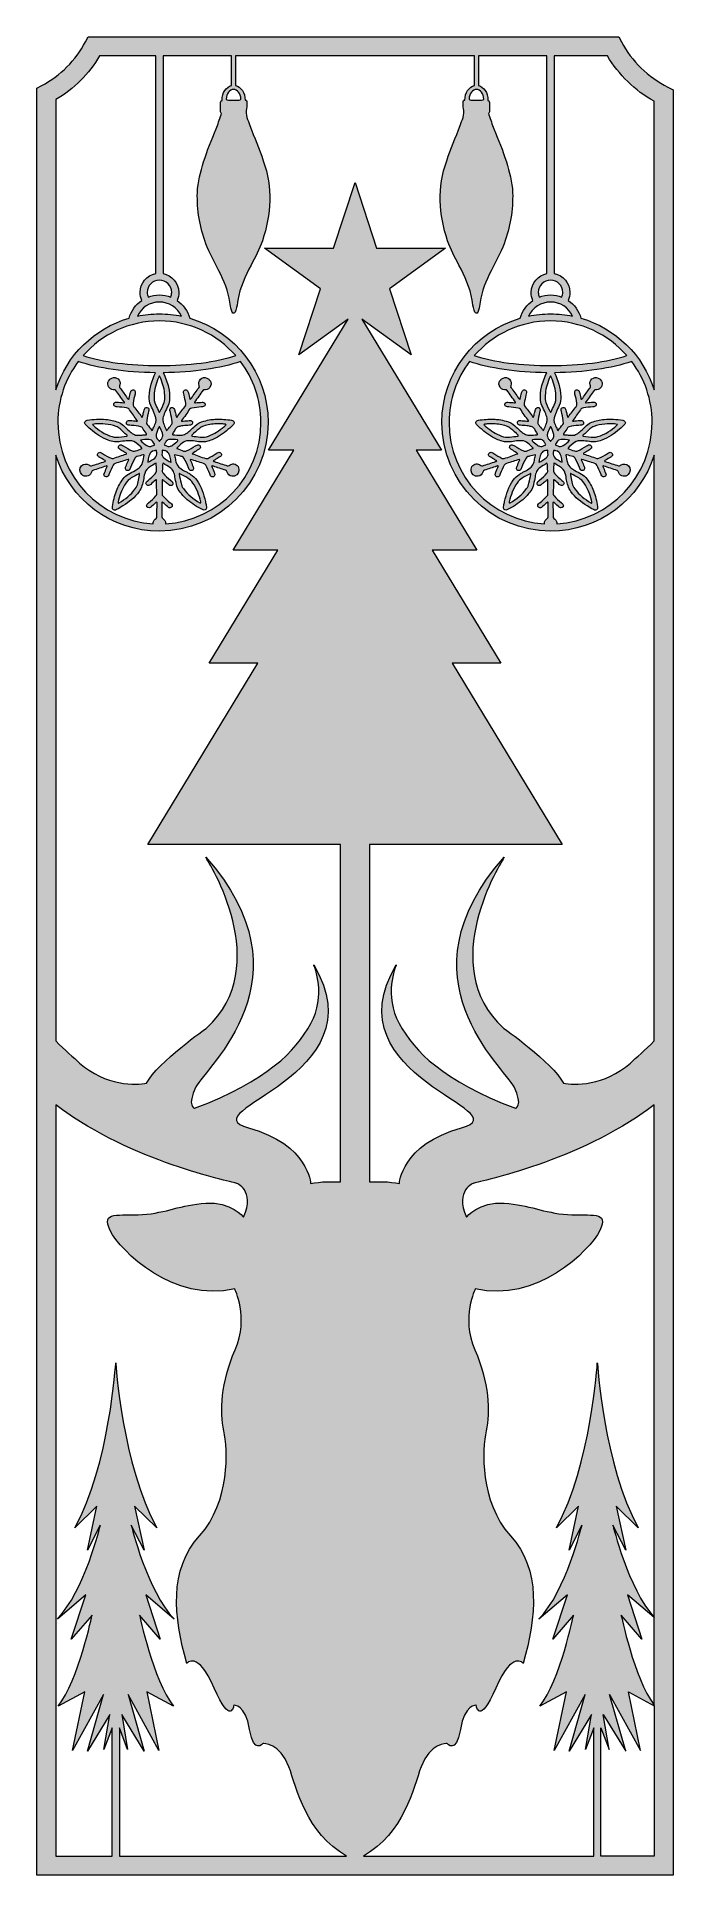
# Model space of a CAD drawing. Header units: centimetres. Extents: x 3.8 to 10.1, y -19.1 to -0.9.
import ezdxf

# ---------------------------------------------------------------- set-up
doc = ezdxf.new("R2010")
doc.units = ezdxf.units.CM
doc.header["$MEASUREMENT"] = 0
doc.layers.add('Layer 1', color=7, linetype='Continuous')

msp = doc.modelspace()

# ---------------------------------------------------------------- hatches: boundary and pattern name
at = {"layer": 'Layer 1', "true_color": 0x71291b}
h = msp.add_hatch(color=26, dxfattribs=at)
h.dxf.hatch_style = 2
edge = h.paths.add_edge_path()
edge.add_spline(control_points=[(10.08, -1.414), (9.886, -1.317), (9.723, -1.158), (9.62, -0.967), (9.62, -0.967), (9.594, -0.916), (9.594, -0.916), (9.594, -0.916), (8.955, -0.916), (8.955, -0.916), (8.955, -0.916), (8.884, -0.916), (8.884, -0.916), (8.884, -0.916), (8.206, -0.916), (8.206, -0.916), (8.206, -0.916), (8.166, -0.916), (8.166, -0.916), (8.166, -0.916), (5.804, -0.916), (5.804, -0.916), (5.804, -0.916), (5.764, -0.916), (5.764, -0.916), (5.764, -0.916), (5.086, -0.916), (5.086, -0.916), (5.086, -0.916), (5.015, -0.916), (5.015, -0.916), (5.015, -0.916), (4.347, -0.916), (4.347, -0.916), (4.347, -0.916), (4.32, -0.967), (4.32, -0.967), (4.222, -1.151), (4.072, -1.301), (3.887, -1.4), (3.887, -1.4), (3.837, -1.426), (3.837, -1.426), (3.837, -1.426), (3.837, -19.099), (3.837, -19.099), (3.837, -19.099), (10.133, -19.099), (10.133, -19.099), (10.133, -19.099), (10.133, -1.44), (10.133, -1.44), (10.133, -1.44), (10.08, -1.414), (10.08, -1.414)], knot_values=[0, 0, 0, 0, 1, 1, 1, 2, 2, 2, 3, 3, 3, 4, 4, 4, 5, 5, 5, 6, 6, 6, 7, 7, 7, 8, 8, 8, 9, 9, 9, 10, 10, 10, 11, 11, 11, 12, 12, 12, 13, 13, 13, 14, 14, 14, 15, 15, 15, 16, 16, 16, 17, 17, 17, 18, 18, 18, 18], degree=3, periodic=1)
edge = h.paths.add_edge_path()
edge.add_spline(control_points=[(9.482, -1.105), (9.593, -1.292), (9.754, -1.449), (9.944, -1.555), (9.944, -1.555), (9.944, -4.407), (9.944, -4.407), (9.836, -4.067), (9.564, -3.8), (9.22, -3.7), (9.2, -3.626), (9.154, -3.565), (9.094, -3.524), (9.105, -3.499), (9.111, -3.473), (9.111, -3.445), (9.111, -3.352), (9.043, -3.274), (8.955, -3.257), (8.955, -3.257), (8.955, -1.105), (8.955, -1.105), (8.955, -1.105), (9.482, -1.105), (9.482, -1.105)], knot_values=[0, 0, 0, 0, 1, 1, 1, 2, 2, 2, 3, 3, 3, 4, 4, 4, 5, 5, 5, 6, 6, 6, 7, 7, 7, 8, 8, 8, 8], degree=3, periodic=1)
edge = h.paths.add_edge_path()
edge.add_spline(control_points=[(8.943, -5.537), (8.943, -5.531), (8.942, -5.525), (8.946, -5.519), (8.953, -5.52), (8.956, -5.525), (8.961, -5.529), (8.975, -5.542), (8.99, -5.554), (9.005, -5.567), (9.009, -5.571), (9.014, -5.575), (9.021, -5.575), (9.03, -5.576), (9.038, -5.573), (9.043, -5.565), (9.048, -5.557), (9.047, -5.546), (9.041, -5.539), (9.037, -5.534), (9.032, -5.529), (9.026, -5.525), (9.001, -5.504), (8.977, -5.482), (8.954, -5.458), (8.949, -5.453), (8.946, -5.448), (8.946, -5.44), (8.947, -5.393), (8.948, -5.346), (8.949, -5.298), (8.953, -5.296), (8.956, -5.3), (8.958, -5.302), (8.974, -5.315), (8.99, -5.329), (9.006, -5.343), (9.01, -5.346), (9.014, -5.35), (9.019, -5.352), (9.03, -5.358), (9.041, -5.355), (9.048, -5.346), (9.055, -5.338), (9.055, -5.326), (9.048, -5.318), (9.043, -5.313), (9.038, -5.309), (9.032, -5.304), (9.007, -5.284), (8.984, -5.262), (8.961, -5.238), (8.951, -5.228), (8.947, -5.217), (8.948, -5.203), (8.949, -5.18), (8.95, -5.158), (8.953, -5.135), (8.957, -5.136), (8.959, -5.137), (8.961, -5.138), (8.977, -5.147), (8.993, -5.157), (9.009, -5.166), (9.038, -5.181), (9.056, -5.205), (9.065, -5.236), (9.071, -5.257), (9.074, -5.279), (9.078, -5.3), (9.083, -5.319), (9.087, -5.338), (9.092, -5.357), (9.097, -5.378), (9.108, -5.397), (9.121, -5.414), (9.164, -5.474), (9.219, -5.519), (9.281, -5.557), (9.302, -5.57), (9.323, -5.581), (9.344, -5.593), (9.35, -5.596), (9.356, -5.599), (9.364, -5.598), (9.376, -5.598), (9.384, -5.59), (9.385, -5.578), (9.386, -5.572), (9.385, -5.567), (9.384, -5.562), (9.375, -5.509), (9.363, -5.457), (9.344, -5.407), (9.328, -5.364), (9.305, -5.326), (9.279, -5.289), (9.265, -5.27), (9.247, -5.255), (9.227, -5.243), (9.205, -5.23), (9.182, -5.218), (9.16, -5.206), (9.146, -5.198), (9.133, -5.19), (9.121, -5.18), (9.103, -5.167), (9.091, -5.149), (9.086, -5.127), (9.08, -5.102), (9.074, -5.078), (9.069, -5.054), (9.073, -5.048), (9.076, -5.051), (9.08, -5.052), (9.101, -5.057), (9.122, -5.063), (9.143, -5.068), (9.152, -5.071), (9.158, -5.076), (9.162, -5.084), (9.179, -5.114), (9.193, -5.144), (9.205, -5.176), (9.208, -5.183), (9.21, -5.19), (9.214, -5.196), (9.219, -5.206), (9.231, -5.21), (9.242, -5.206), (9.251, -5.203), (9.257, -5.193), (9.256, -5.182), (9.255, -5.176), (9.254, -5.171), (9.252, -5.166), (9.245, -5.149), (9.237, -5.132), (9.23, -5.115), (9.228, -5.109), (9.226, -5.104), (9.223, -5.098), (9.226, -5.097), (9.227, -5.096), (9.228, -5.096), (9.271, -5.109), (9.314, -5.123), (9.357, -5.136), (9.367, -5.139), (9.373, -5.144), (9.377, -5.152), (9.392, -5.181), (9.405, -5.21), (9.417, -5.239), (9.42, -5.246), (9.422, -5.252), (9.426, -5.258), (9.432, -5.268), (9.445, -5.272), (9.456, -5.266), (9.466, -5.262), (9.471, -5.25), (9.467, -5.239), (9.459, -5.219), (9.45, -5.199), (9.442, -5.179), (9.44, -5.174), (9.438, -5.17), (9.437, -5.166), (9.436, -5.163), (9.438, -5.161), (9.44, -5.161), (9.443, -5.161), (9.445, -5.162), (9.447, -5.162), (9.491, -5.177), (9.535, -5.192), (9.579, -5.206), (9.585, -5.208), (9.588, -5.212), (9.589, -5.217), (9.59, -5.222), (9.592, -5.226), (9.594, -5.23), (9.612, -5.27), (9.663, -5.272), (9.687, -5.247), (9.712, -5.222), (9.713, -5.182), (9.69, -5.159), (9.67, -5.139), (9.64, -5.136), (9.617, -5.15), (9.614, -5.152), (9.611, -5.155), (9.608, -5.157), (9.604, -5.161), (9.6, -5.162), (9.595, -5.16), (9.594, -5.16), (9.594, -5.16), (9.593, -5.16), (9.549, -5.146), (9.504, -5.132), (9.46, -5.118), (9.457, -5.117), (9.455, -5.114), (9.452, -5.113), (9.454, -5.107), (9.459, -5.107), (9.463, -5.104), (9.48, -5.094), (9.497, -5.083), (9.514, -5.073), (9.518, -5.07), (9.522, -5.068), (9.526, -5.065), (9.534, -5.057), (9.535, -5.046), (9.529, -5.037), (9.523, -5.027), (9.512, -5.023), (9.501, -5.027), (9.495, -5.03), (9.489, -5.034), (9.483, -5.038), (9.455, -5.055), (9.427, -5.071), (9.398, -5.085), (9.391, -5.089), (9.385, -5.09), (9.376, -5.087), (9.333, -5.072), (9.291, -5.056), (9.247, -5.043), (9.246, -5.043), (9.244, -5.041), (9.244, -5.04), (9.244, -5.039), (9.245, -5.037), (9.246, -5.036), (9.25, -5.033), (9.255, -5.031), (9.259, -5.028), (9.275, -5.018), (9.29, -5.009), (9.305, -5), (9.31, -4.997), (9.314, -4.994), (9.318, -4.99), (9.326, -4.983), (9.327, -4.971), (9.321, -4.962), (9.315, -4.953), (9.304, -4.949), (9.293, -4.953), (9.288, -4.956), (9.282, -4.959), (9.277, -4.963), (9.249, -4.981), (9.219, -4.998), (9.188, -5.012), (9.177, -5.017), (9.168, -5.017), (9.157, -5.013), (9.135, -5.005), (9.112, -4.997), (9.09, -4.987), (9.103, -4.973), (9.145, -4.936), (9.156, -4.928), (9.178, -4.911), (9.203, -4.91), (9.229, -4.912), (9.254, -4.913), (9.279, -4.916), (9.303, -4.92), (9.345, -4.926), (9.386, -4.922), (9.426, -4.907), (9.492, -4.882), (9.549, -4.844), (9.601, -4.798), (9.617, -4.784), (9.633, -4.769), (9.649, -4.754), (9.656, -4.747), (9.662, -4.738), (9.658, -4.727), (9.655, -4.716), (9.645, -4.711), (9.634, -4.709), (9.572, -4.699), (9.51, -4.696), (9.448, -4.701), (9.406, -4.704), (9.366, -4.714), (9.326, -4.729), (9.308, -4.736), (9.291, -4.748), (9.276, -4.761), (9.257, -4.778), (9.238, -4.796), (9.22, -4.813), (9.206, -4.826), (9.192, -4.837), (9.177, -4.846), (9.163, -4.854), (9.147, -4.859), (9.131, -4.858), (9.118, -4.858), (9.106, -4.858), (9.094, -4.856), (9.082, -4.854), (9.07, -4.854), (9.059, -4.853), (9.045, -4.852), (9.044, -4.85), (9.052, -4.838), (9.064, -4.819), (9.076, -4.801), (9.088, -4.783), (9.091, -4.777), (9.096, -4.775), (9.103, -4.773), (9.134, -4.766), (9.165, -4.761), (9.197, -4.76), (9.207, -4.759), (9.217, -4.759), (9.227, -4.758), (9.237, -4.756), (9.244, -4.751), (9.246, -4.74), (9.249, -4.726), (9.241, -4.713), (9.226, -4.713), (9.204, -4.712), (9.182, -4.713), (9.161, -4.716), (9.153, -4.718), (9.146, -4.72), (9.138, -4.717), (9.139, -4.715), (9.138, -4.713), (9.139, -4.712), (9.165, -4.677), (9.19, -4.642), (9.214, -4.606), (9.221, -4.594), (9.23, -4.589), (9.244, -4.587), (9.275, -4.583), (9.305, -4.578), (9.336, -4.577), (9.343, -4.577), (9.349, -4.576), (9.354, -4.574), (9.365, -4.571), (9.371, -4.563), (9.371, -4.552), (9.371, -4.542), (9.364, -4.534), (9.354, -4.53), (9.349, -4.529), (9.344, -4.53), (9.34, -4.53), (9.317, -4.533), (9.295, -4.532), (9.272, -4.536), (9.27, -4.537), (9.268, -4.536), (9.266, -4.536), (9.264, -4.53), (9.268, -4.527), (9.27, -4.523), (9.297, -4.487), (9.324, -4.451), (9.35, -4.414), (9.354, -4.409), (9.359, -4.406), (9.365, -4.407), (9.374, -4.407), (9.382, -4.407), (9.391, -4.404), (9.428, -4.391), (9.445, -4.343), (9.414, -4.31), (9.407, -4.302), (9.399, -4.296), (9.39, -4.292), (9.368, -4.282), (9.347, -4.285), (9.329, -4.301), (9.311, -4.316), (9.304, -4.336), (9.31, -4.359), (9.312, -4.365), (9.315, -4.371), (9.315, -4.377), (9.315, -4.385), (9.308, -4.39), (9.303, -4.396), (9.281, -4.427), (9.259, -4.458), (9.237, -4.489), (9.234, -4.494), (9.231, -4.498), (9.227, -4.502), (9.226, -4.504), (9.222, -4.503), (9.221, -4.501), (9.22, -4.498), (9.219, -4.494), (9.218, -4.49), (9.213, -4.471), (9.209, -4.451), (9.204, -4.431), (9.203, -4.428), (9.203, -4.425), (9.202, -4.422), (9.197, -4.412), (9.185, -4.405), (9.175, -4.408), (9.164, -4.411), (9.157, -4.42), (9.158, -4.432), (9.158, -4.438), (9.159, -4.444), (9.161, -4.45), (9.169, -4.48), (9.174, -4.511), (9.18, -4.541), (9.182, -4.554), (9.18, -4.565), (9.171, -4.575), (9.145, -4.608), (9.119, -4.641), (9.096, -4.676), (9.094, -4.678), (9.093, -4.681), (9.089, -4.681), (9.083, -4.669), (9.082, -4.654), (9.079, -4.641), (9.075, -4.628), (9.072, -4.614), (9.068, -4.601), (9.064, -4.588), (9.056, -4.582), (9.044, -4.583), (9.032, -4.583), (9.022, -4.593), (9.023, -4.605), (9.023, -4.611), (9.024, -4.616), (9.026, -4.621), (9.033, -4.65), (9.04, -4.68), (9.044, -4.71), (9.045, -4.717), (9.046, -4.725), (9.047, -4.733), (9.047, -4.739), (9.046, -4.745), (9.041, -4.75), (9.025, -4.77), (9.009, -4.79), (8.994, -4.81), (8.988, -4.808), (8.987, -4.804), (8.985, -4.8), (8.979, -4.784), (8.972, -4.768), (8.964, -4.752), (8.951, -4.723), (8.948, -4.693), (8.96, -4.664), (8.965, -4.653), (8.969, -4.642), (8.974, -4.631), (8.984, -4.608), (8.995, -4.585), (9.005, -4.562), (9.018, -4.533), (9.021, -4.504), (9.02, -4.473), (9.018, -4.39), (8.993, -4.313), (8.958, -4.239), (9.254, -4.236), (9.528, -4.196), (9.722, -4.128), (9.849, -4.296), (9.924, -4.505), (9.924, -4.731), (9.924, -5.264), (9.506, -5.702), (8.981, -5.734), (8.982, -5.717), (8.975, -5.7), (8.961, -5.687), (8.943, -5.68), (8.943, -5.666), (8.944, -5.651), (8.944, -5.613), (8.943, -5.575), (8.943, -5.537)], knot_values=[0, 0, 0, 0, 1, 1, 1, 2, 2, 2, 3, 3, 3, 4, 4, 4, 5, 5, 5, 6, 6, 6, 7, 7, 7, 8, 8, 8, 9, 9, 9, 10, 10, 10, 11, 11, 11, 12, 12, 12, 13, 13, 13, 14, 14, 14, 15, 15, 15, 16, 16, 16, 17, 17, 17, 18, 18, 18, 19, 19, 19, 20, 20, 20, 21, 21, 21, 22, 22, 22, 23, 23, 23, 24, 24, 24, 25, 25, 25, 26, 26, 26, 27, 27, 27, 28, 28, 28, 29, 29, 29, 30, 30, 30, 31, 31, 31, 32, 32, 32, 33, 33, 33, 34, 34, 34, 35, 35, 35, 36, 36, 36, 37, 37, 37, 38, 38, 38, 39, 39, 39, 40, 40, 40, 41, 41, 41, 42, 42, 42, 43, 43, 43, 44, 44, 44, 45, 45, 45, 46, 46, 46, 47, 47, 47, 48, 48, 48, 49, 49, 49, 50, 50, 50, 51, 51, 51, 52, 52, 52, 53, 53, 53, 54, 54, 54, 55, 55, 55, 56, 56, 56, 57, 57, 57, 58, 58, 58, 59, 59, 59, 60, 60, 60, 61, 61, 61, 62, 62, 62, 63, 63, 63, 64, 64, 64, 65, 65, 65, 66, 66, 66, 67, 67, 67, 68, 68, 68, 69, 69, 69, 70, 70, 70, 71, 71, 71, 72, 72, 72, 73, 73, 73, 74, 74, 74, 75, 75, 75, 76, 76, 76, 77, 77, 77, 78, 78, 78, 79, 79, 79, 80, 80, 80, 81, 81, 81, 82, 82, 82, 83, 83, 83, 84, 84, 84, 85, 85, 85, 86, 86, 86, 87, 87, 87, 88, 88, 88, 89, 89, 89, 90, 90, 90, 91, 91, 91, 92, 92, 92, 93, 93, 93, 94, 94, 94, 95, 95, 95, 96, 96, 96, 97, 97, 97, 98, 98, 98, 99, 99, 99, 100, 100, 100, 101, 101, 101, 102, 102, 102, 103, 103, 103, 104, 104, 104, 105, 105, 105, 106, 106, 106, 107, 107, 107, 108, 108, 108, 109, 109, 109, 110, 110, 110, 111, 111, 111, 112, 112, 112, 113, 113, 113, 114, 114, 114, 115, 115, 115, 116, 116, 116, 117, 117, 117, 118, 118, 118, 119, 119, 119, 120, 120, 120, 121, 121, 121, 122, 122, 122, 123, 123, 123, 124, 124, 124, 125, 125, 125, 126, 126, 126, 127, 127, 127, 128, 128, 128, 129, 129, 129, 130, 130, 130, 131, 131, 131, 132, 132, 132, 133, 133, 133, 134, 134, 134, 135, 135, 135, 136, 136, 136, 137, 137, 137, 138, 138, 138, 139, 139, 139, 140, 140, 140, 141, 141, 141, 142, 142, 142, 143, 143, 143, 144, 144, 144, 145, 145, 145, 146, 146, 146, 147, 147, 147, 148, 148, 148, 149, 149, 149, 150, 150, 150, 151, 151, 151, 152, 152, 152, 153, 153, 153, 154, 154, 154, 155, 155, 155, 156, 156, 156, 157, 157, 157, 158, 158, 158, 159, 159, 159, 160, 160, 160, 161, 161, 161, 162, 162, 162, 163, 163, 163, 164, 164, 164, 165, 165, 165, 166, 166, 166, 167, 167, 167, 168, 168, 168, 169, 169, 169, 169], degree=3, periodic=1)
edge = h.paths.add_edge_path()
edge.add_spline(control_points=[(8.896, -5.663), (8.896, -5.671), (8.894, -5.677), (8.886, -5.682), (8.869, -5.692), (8.86, -5.707), (8.858, -5.727), (8.858, -5.729), (8.858, -5.732), (8.858, -5.734), (8.333, -5.702), (7.915, -5.265), (7.915, -4.731), (7.915, -4.505), (7.99, -4.296), (8.117, -4.128), (8.311, -4.196), (8.585, -4.236), (8.881, -4.239), (8.859, -4.285), (8.841, -4.333), (8.83, -4.383), (8.821, -4.421), (8.818, -4.458), (8.819, -4.497), (8.819, -4.519), (8.825, -4.541), (8.834, -4.562), (8.845, -4.586), (8.856, -4.61), (8.867, -4.634), (8.875, -4.651), (8.881, -4.67), (8.885, -4.688), (8.888, -4.7), (8.888, -4.711), (8.884, -4.723), (8.882, -4.733), (8.879, -4.744), (8.874, -4.754), (8.866, -4.772), (8.857, -4.79), (8.85, -4.809), (8.843, -4.809), (8.841, -4.805), (8.839, -4.801), (8.826, -4.786), (8.815, -4.771), (8.802, -4.756), (8.795, -4.747), (8.792, -4.738), (8.793, -4.726), (8.796, -4.694), (8.803, -4.662), (8.811, -4.63), (8.812, -4.625), (8.813, -4.62), (8.815, -4.614), (8.821, -4.601), (8.812, -4.586), (8.8, -4.583), (8.786, -4.58), (8.776, -4.586), (8.771, -4.603), (8.767, -4.614), (8.764, -4.625), (8.761, -4.636), (8.758, -4.651), (8.755, -4.666), (8.751, -4.682), (8.749, -4.68), (8.746, -4.68), (8.745, -4.678), (8.721, -4.643), (8.695, -4.609), (8.668, -4.576), (8.66, -4.565), (8.657, -4.555), (8.659, -4.542), (8.664, -4.514), (8.669, -4.487), (8.676, -4.46), (8.678, -4.452), (8.681, -4.443), (8.682, -4.435), (8.684, -4.422), (8.675, -4.41), (8.662, -4.407), (8.652, -4.406), (8.64, -4.413), (8.637, -4.424), (8.632, -4.443), (8.627, -4.463), (8.623, -4.483), (8.621, -4.49), (8.62, -4.497), (8.616, -4.504), (8.609, -4.502), (8.607, -4.496), (8.603, -4.491), (8.578, -4.456), (8.554, -4.421), (8.529, -4.387), (8.524, -4.381), (8.523, -4.375), (8.526, -4.368), (8.535, -4.344), (8.532, -4.322), (8.513, -4.304), (8.496, -4.286), (8.471, -4.282), (8.449, -4.292), (8.44, -4.296), (8.432, -4.301), (8.426, -4.308), (8.409, -4.326), (8.403, -4.347), (8.413, -4.37), (8.422, -4.393), (8.439, -4.406), (8.465, -4.407), (8.469, -4.407), (8.472, -4.407), (8.476, -4.407), (8.481, -4.407), (8.484, -4.408), (8.486, -4.411), (8.487, -4.412), (8.487, -4.413), (8.488, -4.413), (8.516, -4.452), (8.545, -4.491), (8.573, -4.53), (8.574, -4.531), (8.574, -4.532), (8.574, -4.534), (8.572, -4.538), (8.567, -4.537), (8.564, -4.536), (8.542, -4.531), (8.519, -4.534), (8.497, -4.53), (8.492, -4.529), (8.486, -4.53), (8.481, -4.532), (8.473, -4.536), (8.468, -4.543), (8.468, -4.552), (8.468, -4.562), (8.473, -4.571), (8.482, -4.574), (8.49, -4.576), (8.498, -4.577), (8.505, -4.578), (8.537, -4.578), (8.569, -4.584), (8.6, -4.588), (8.609, -4.589), (8.616, -4.592), (8.621, -4.6), (8.646, -4.638), (8.673, -4.676), (8.7, -4.712), (8.701, -4.713), (8.7, -4.715), (8.7, -4.717), (8.695, -4.72), (8.689, -4.718), (8.684, -4.717), (8.665, -4.713), (8.644, -4.714), (8.624, -4.713), (8.62, -4.712), (8.615, -4.712), (8.61, -4.713), (8.601, -4.715), (8.593, -4.722), (8.592, -4.732), (8.591, -4.741), (8.596, -4.751), (8.604, -4.755), (8.61, -4.758), (8.616, -4.759), (8.622, -4.759), (8.643, -4.76), (8.664, -4.761), (8.685, -4.764), (8.693, -4.765), (8.701, -4.766), (8.71, -4.768), (8.722, -4.77), (8.736, -4.77), (8.745, -4.777), (8.755, -4.784), (8.761, -4.796), (8.767, -4.807), (8.775, -4.819), (8.783, -4.832), (8.791, -4.844), (8.793, -4.848), (8.792, -4.852), (8.787, -4.852), (8.76, -4.852), (8.734, -4.859), (8.708, -4.858), (8.691, -4.858), (8.676, -4.854), (8.661, -4.845), (8.646, -4.836), (8.632, -4.825), (8.619, -4.813), (8.602, -4.797), (8.584, -4.78), (8.566, -4.764), (8.541, -4.741), (8.512, -4.726), (8.479, -4.718), (8.456, -4.712), (8.434, -4.707), (8.411, -4.703), (8.393, -4.7), (8.375, -4.7), (8.358, -4.699), (8.306, -4.697), (8.256, -4.702), (8.205, -4.709), (8.199, -4.71), (8.194, -4.712), (8.19, -4.715), (8.18, -4.722), (8.177, -4.735), (8.184, -4.746), (8.186, -4.749), (8.188, -4.752), (8.191, -4.754), (8.235, -4.798), (8.281, -4.837), (8.334, -4.869), (8.367, -4.89), (8.403, -4.904), (8.44, -4.916), (8.47, -4.926), (8.501, -4.924), (8.532, -4.921), (8.555, -4.918), (8.578, -4.915), (8.601, -4.912), (8.613, -4.911), (8.625, -4.912), (8.636, -4.912), (8.658, -4.913), (8.677, -4.922), (8.693, -4.935), (8.712, -4.951), (8.73, -4.968), (8.748, -4.984), (8.748, -4.989), (8.744, -4.989), (8.742, -4.99), (8.722, -4.998), (8.701, -5.006), (8.681, -5.014), (8.671, -5.018), (8.662, -5.017), (8.652, -5.012), (8.621, -4.999), (8.592, -4.982), (8.563, -4.963), (8.558, -4.96), (8.553, -4.956), (8.547, -4.954), (8.537, -4.949), (8.525, -4.952), (8.518, -4.961), (8.512, -4.97), (8.514, -4.984), (8.522, -4.991), (8.525, -4.994), (8.529, -4.997), (8.533, -4.999), (8.549, -5.009), (8.566, -5.019), (8.582, -5.03), (8.587, -5.032), (8.593, -5.034), (8.596, -5.04), (8.551, -5.056), (8.506, -5.072), (8.462, -5.088), (8.454, -5.09), (8.449, -5.089), (8.442, -5.086), (8.413, -5.072), (8.385, -5.056), (8.357, -5.038), (8.351, -5.034), (8.346, -5.031), (8.339, -5.028), (8.327, -5.023), (8.316, -5.027), (8.309, -5.038), (8.304, -5.048), (8.306, -5.059), (8.316, -5.067), (8.331, -5.077), (8.346, -5.086), (8.361, -5.095), (8.37, -5.101), (8.379, -5.105), (8.387, -5.111), (8.385, -5.116), (8.38, -5.117), (8.376, -5.118), (8.333, -5.132), (8.291, -5.146), (8.248, -5.159), (8.241, -5.162), (8.235, -5.161), (8.229, -5.156), (8.219, -5.147), (8.208, -5.143), (8.195, -5.141), (8.163, -5.138), (8.127, -5.166), (8.134, -5.208), (8.139, -5.241), (8.163, -5.268), (8.202, -5.263), (8.226, -5.26), (8.242, -5.245), (8.249, -5.221), (8.252, -5.211), (8.256, -5.207), (8.265, -5.204), (8.305, -5.191), (8.346, -5.178), (8.386, -5.164), (8.389, -5.163), (8.392, -5.162), (8.395, -5.161), (8.397, -5.161), (8.399, -5.161), (8.401, -5.162), (8.404, -5.163), (8.403, -5.166), (8.402, -5.168), (8.398, -5.178), (8.393, -5.188), (8.389, -5.197), (8.384, -5.208), (8.38, -5.219), (8.375, -5.23), (8.374, -5.233), (8.372, -5.237), (8.372, -5.241), (8.369, -5.252), (8.375, -5.263), (8.385, -5.267), (8.396, -5.271), (8.408, -5.268), (8.414, -5.258), (8.417, -5.252), (8.42, -5.246), (8.422, -5.239), (8.434, -5.209), (8.447, -5.181), (8.462, -5.152), (8.466, -5.143), (8.472, -5.139), (8.482, -5.136), (8.526, -5.123), (8.57, -5.11), (8.613, -5.096), (8.617, -5.1), (8.614, -5.103), (8.613, -5.106), (8.605, -5.125), (8.596, -5.145), (8.588, -5.164), (8.586, -5.169), (8.584, -5.174), (8.583, -5.18), (8.581, -5.191), (8.587, -5.202), (8.597, -5.206), (8.608, -5.21), (8.62, -5.206), (8.625, -5.196), (8.628, -5.191), (8.63, -5.185), (8.633, -5.179), (8.645, -5.146), (8.66, -5.114), (8.677, -5.084), (8.682, -5.076), (8.687, -5.071), (8.696, -5.068), (8.701, -5.067), (8.706, -5.065), (8.711, -5.064), (8.73, -5.059), (8.749, -5.055), (8.768, -5.051), (8.77, -5.05), (8.77, -5.055), (8.769, -5.059), (8.766, -5.074), (8.761, -5.09), (8.759, -5.106), (8.753, -5.149), (8.729, -5.178), (8.692, -5.198), (8.677, -5.207), (8.661, -5.215), (8.645, -5.224), (8.635, -5.23), (8.625, -5.235), (8.615, -5.241), (8.589, -5.257), (8.568, -5.278), (8.55, -5.303), (8.506, -5.367), (8.481, -5.438), (8.465, -5.513), (8.462, -5.526), (8.459, -5.539), (8.457, -5.552), (8.455, -5.56), (8.454, -5.569), (8.454, -5.577), (8.454, -5.59), (8.464, -5.598), (8.477, -5.598), (8.483, -5.598), (8.489, -5.596), (8.495, -5.593), (8.548, -5.566), (8.598, -5.534), (8.644, -5.495), (8.675, -5.47), (8.7, -5.439), (8.723, -5.407), (8.737, -5.388), (8.746, -5.367), (8.751, -5.344), (8.757, -5.319), (8.762, -5.294), (8.766, -5.269), (8.769, -5.251), (8.774, -5.234), (8.781, -5.217), (8.787, -5.201), (8.798, -5.188), (8.812, -5.178), (8.834, -5.161), (8.86, -5.15), (8.882, -5.135), (8.889, -5.138), (8.887, -5.142), (8.888, -5.146), (8.889, -5.167), (8.89, -5.188), (8.891, -5.208), (8.892, -5.219), (8.889, -5.226), (8.882, -5.234), (8.86, -5.258), (8.837, -5.28), (8.811, -5.301), (8.806, -5.305), (8.8, -5.309), (8.795, -5.314), (8.784, -5.325), (8.783, -5.337), (8.791, -5.347), (8.8, -5.357), (8.812, -5.359), (8.825, -5.349), (8.836, -5.341), (8.847, -5.331), (8.859, -5.321), (8.867, -5.314), (8.875, -5.307), (8.883, -5.3), (8.884, -5.298), (8.887, -5.297), (8.889, -5.298), (8.892, -5.298), (8.892, -5.301), (8.892, -5.303), (8.892, -5.333), (8.892, -5.362), (8.892, -5.392), (8.892, -5.407), (8.892, -5.423), (8.893, -5.438), (8.893, -5.447), (8.89, -5.453), (8.884, -5.459), (8.862, -5.482), (8.838, -5.504), (8.813, -5.525), (8.808, -5.529), (8.803, -5.532), (8.799, -5.537), (8.79, -5.547), (8.791, -5.56), (8.799, -5.569), (8.807, -5.576), (8.82, -5.578), (8.829, -5.571), (8.845, -5.559), (8.859, -5.546), (8.874, -5.533), (8.879, -5.529), (8.884, -5.524), (8.89, -5.52), (8.892, -5.518), (8.896, -5.52), (8.896, -5.523), (8.896, -5.547), (8.897, -5.571), (8.896, -5.595), (8.895, -5.618), (8.894, -5.64), (8.896, -5.663)], knot_values=[0, 0, 0, 0, 1, 1, 1, 2, 2, 2, 3, 3, 3, 4, 4, 4, 5, 5, 5, 6, 6, 6, 7, 7, 7, 8, 8, 8, 9, 9, 9, 10, 10, 10, 11, 11, 11, 12, 12, 12, 13, 13, 13, 14, 14, 14, 15, 15, 15, 16, 16, 16, 17, 17, 17, 18, 18, 18, 19, 19, 19, 20, 20, 20, 21, 21, 21, 22, 22, 22, 23, 23, 23, 24, 24, 24, 25, 25, 25, 26, 26, 26, 27, 27, 27, 28, 28, 28, 29, 29, 29, 30, 30, 30, 31, 31, 31, 32, 32, 32, 33, 33, 33, 34, 34, 34, 35, 35, 35, 36, 36, 36, 37, 37, 37, 38, 38, 38, 39, 39, 39, 40, 40, 40, 41, 41, 41, 42, 42, 42, 43, 43, 43, 44, 44, 44, 45, 45, 45, 46, 46, 46, 47, 47, 47, 48, 48, 48, 49, 49, 49, 50, 50, 50, 51, 51, 51, 52, 52, 52, 53, 53, 53, 54, 54, 54, 55, 55, 55, 56, 56, 56, 57, 57, 57, 58, 58, 58, 59, 59, 59, 60, 60, 60, 61, 61, 61, 62, 62, 62, 63, 63, 63, 64, 64, 64, 65, 65, 65, 66, 66, 66, 67, 67, 67, 68, 68, 68, 69, 69, 69, 70, 70, 70, 71, 71, 71, 72, 72, 72, 73, 73, 73, 74, 74, 74, 75, 75, 75, 76, 76, 76, 77, 77, 77, 78, 78, 78, 79, 79, 79, 80, 80, 80, 81, 81, 81, 82, 82, 82, 83, 83, 83, 84, 84, 84, 85, 85, 85, 86, 86, 86, 87, 87, 87, 88, 88, 88, 89, 89, 89, 90, 90, 90, 91, 91, 91, 92, 92, 92, 93, 93, 93, 94, 94, 94, 95, 95, 95, 96, 96, 96, 97, 97, 97, 98, 98, 98, 99, 99, 99, 100, 100, 100, 101, 101, 101, 102, 102, 102, 103, 103, 103, 104, 104, 104, 105, 105, 105, 106, 106, 106, 107, 107, 107, 108, 108, 108, 109, 109, 109, 110, 110, 110, 111, 111, 111, 112, 112, 112, 113, 113, 113, 114, 114, 114, 115, 115, 115, 116, 116, 116, 117, 117, 117, 118, 118, 118, 119, 119, 119, 120, 120, 120, 121, 121, 121, 122, 122, 122, 123, 123, 123, 124, 124, 124, 125, 125, 125, 126, 126, 126, 127, 127, 127, 128, 128, 128, 129, 129, 129, 130, 130, 130, 131, 131, 131, 132, 132, 132, 133, 133, 133, 134, 134, 134, 135, 135, 135, 136, 136, 136, 137, 137, 137, 138, 138, 138, 139, 139, 139, 140, 140, 140, 141, 141, 141, 142, 142, 142, 143, 143, 143, 144, 144, 144, 145, 145, 145, 146, 146, 146, 147, 147, 147, 148, 148, 148, 149, 149, 149, 150, 150, 150, 151, 151, 151, 152, 152, 152, 153, 153, 153, 154, 154, 154, 155, 155, 155, 156, 156, 156, 157, 157, 157, 158, 158, 158, 159, 159, 159, 160, 160, 160, 161, 161, 161, 162, 162, 162, 163, 163, 163, 164, 164, 164, 165, 165, 165, 166, 166, 166, 167, 167, 167, 168, 168, 168, 169, 169, 169, 170, 170, 170, 171, 171, 171, 172, 172, 172, 173, 173, 173, 174, 174, 174, 175, 175, 175, 175], degree=3, periodic=1)
edge = h.paths.add_edge_path()
edge.add_spline(control_points=[(8.92, -3.54), (9.015, -3.54), (9.099, -3.596), (9.138, -3.679), (9.068, -3.664), (8.994, -3.657), (8.92, -3.657), (8.845, -3.657), (8.772, -3.664), (8.701, -3.679), (8.74, -3.596), (8.825, -3.54), (8.92, -3.54)], knot_values=[0, 0, 0, 0, 1, 1, 1, 2, 2, 2, 3, 3, 3, 4, 4, 4, 4], degree=3, periodic=1)
edge = h.paths.add_edge_path()
edge.add_spline(control_points=[(8.798, -3.445), (8.798, -3.378), (8.853, -3.324), (8.92, -3.324), (8.986, -3.324), (9.041, -3.378), (9.041, -3.445), (9.041, -3.461), (9.037, -3.477), (9.031, -3.491), (8.996, -3.478), (8.959, -3.47), (8.92, -3.47), (8.88, -3.47), (8.843, -3.478), (8.808, -3.491), (8.802, -3.477), (8.798, -3.461), (8.798, -3.445)], knot_values=[0, 0, 0, 0, 1, 1, 1, 2, 2, 2, 3, 3, 3, 4, 4, 4, 5, 5, 5, 6, 6, 6, 6], degree=3, periodic=1)
edge = h.paths.add_edge_path()
edge.add_spline(control_points=[(8.92, -3.727), (9.22, -3.727), (9.49, -3.86), (9.674, -4.07), (9.481, -4.133), (9.21, -4.169), (8.92, -4.169), (8.629, -4.169), (8.358, -4.133), (8.165, -4.07), (8.349, -3.86), (8.619, -3.727), (8.92, -3.727)], knot_values=[0, 0, 0, 0, 1, 1, 1, 2, 2, 2, 3, 3, 3, 4, 4, 4, 4], degree=3, periodic=1)
edge = h.paths.add_edge_path()
edge.add_spline(control_points=[(8.929, -4.288), (8.952, -4.345), (8.97, -4.403), (8.973, -4.465), (8.974, -4.499), (8.97, -4.53), (8.956, -4.56), (8.945, -4.582), (8.935, -4.605), (8.924, -4.627), (8.923, -4.629), (8.921, -4.63), (8.918, -4.632), (8.902, -4.599), (8.885, -4.567), (8.873, -4.533), (8.867, -4.514), (8.864, -4.496), (8.865, -4.476), (8.866, -4.465), (8.867, -4.454), (8.868, -4.443), (8.873, -4.385), (8.891, -4.33), (8.915, -4.277), (8.916, -4.275), (8.917, -4.272), (8.92, -4.273), (8.922, -4.274), (8.924, -4.276), (8.924, -4.278), (8.926, -4.281), (8.928, -4.285), (8.929, -4.288)], knot_values=[0, 0, 0, 0, 1, 1, 1, 2, 2, 2, 3, 3, 3, 4, 4, 4, 5, 5, 5, 6, 6, 6, 7, 7, 7, 8, 8, 8, 9, 9, 9, 10, 10, 10, 11, 11, 11, 11], degree=3, periodic=1)
edge = h.paths.add_edge_path()
edge.add_spline(control_points=[(8.808, -5.099), (8.811, -5.081), (8.816, -5.064), (8.822, -5.048), (8.828, -5.032), (8.839, -5.02), (8.855, -5.013), (8.865, -5.009), (8.877, -5.008), (8.891, -5.005), (8.892, -5.016), (8.892, -5.024), (8.894, -5.033), (8.897, -5.052), (8.889, -5.068), (8.876, -5.081), (8.863, -5.094), (8.826, -5.116), (8.806, -5.124), (8.805, -5.123), (8.805, -5.122), (8.805, -5.122), (8.803, -5.114), (8.807, -5.107), (8.808, -5.099)], knot_values=[0, 0, 0, 0, 1, 1, 1, 2, 2, 2, 3, 3, 3, 4, 4, 4, 5, 5, 5, 6, 6, 6, 7, 7, 7, 8, 8, 8, 8], degree=3, periodic=1)
edge = h.paths.add_edge_path()
edge.add_spline(control_points=[(8.786, -4.953), (8.768, -4.941), (8.752, -4.926), (8.737, -4.911), (8.736, -4.91), (8.736, -4.908), (8.736, -4.907), (8.737, -4.904), (8.739, -4.904), (8.741, -4.904), (8.766, -4.898), (8.79, -4.898), (8.815, -4.899), (8.822, -4.899), (8.828, -4.902), (8.835, -4.904), (8.849, -4.91), (8.856, -4.921), (8.863, -4.933), (8.876, -4.955), (8.876, -4.95), (8.855, -4.96), (8.84, -4.967), (8.826, -4.97), (8.81, -4.966), (8.801, -4.963), (8.793, -4.959), (8.786, -4.953)], knot_values=[0, 0, 0, 0, 1, 1, 1, 2, 2, 2, 3, 3, 3, 4, 4, 4, 5, 5, 5, 6, 6, 6, 7, 7, 7, 8, 8, 8, 9, 9, 9, 9], degree=3, periodic=1)
edge = h.paths.add_edge_path()
edge.add_spline(control_points=[(8.6, -4.863), (8.599, -4.866), (8.597, -4.866), (8.594, -4.866), (8.568, -4.87), (8.542, -4.873), (8.516, -4.876), (8.488, -4.879), (8.461, -4.875), (8.434, -4.866), (8.377, -4.845), (8.328, -4.812), (8.282, -4.775), (8.274, -4.769), (8.267, -4.761), (8.258, -4.753), (8.271, -4.747), (8.281, -4.746), (8.292, -4.746), (8.314, -4.746), (8.336, -4.746), (8.357, -4.746), (8.4, -4.745), (8.441, -4.755), (8.482, -4.767), (8.499, -4.772), (8.515, -4.782), (8.528, -4.793), (8.553, -4.813), (8.575, -4.836), (8.598, -4.857), (8.6, -4.859), (8.601, -4.861), (8.6, -4.863)], knot_values=[0, 0, 0, 0, 1, 1, 1, 2, 2, 2, 3, 3, 3, 4, 4, 4, 5, 5, 5, 6, 6, 6, 7, 7, 7, 8, 8, 8, 9, 9, 9, 10, 10, 10, 11, 11, 11, 11], degree=3, periodic=1)
edge = h.paths.add_edge_path()
edge.add_spline(control_points=[(8.724, -5.241), (8.718, -5.272), (8.712, -5.302), (8.706, -5.332), (8.702, -5.351), (8.694, -5.369), (8.682, -5.385), (8.639, -5.444), (8.584, -5.489), (8.521, -5.525), (8.518, -5.527), (8.515, -5.528), (8.512, -5.527), (8.512, -5.526), (8.511, -5.524), (8.511, -5.523), (8.511, -5.52), (8.511, -5.518), (8.511, -5.516), (8.527, -5.449), (8.549, -5.386), (8.588, -5.33), (8.602, -5.31), (8.619, -5.293), (8.64, -5.281), (8.665, -5.266), (8.691, -5.252), (8.717, -5.238), (8.719, -5.237), (8.721, -5.237), (8.723, -5.236), (8.723, -5.238), (8.724, -5.24), (8.724, -5.241)], knot_values=[0, 0, 0, 0, 1, 1, 1, 2, 2, 2, 3, 3, 3, 4, 4, 4, 5, 5, 5, 6, 6, 6, 7, 7, 7, 8, 8, 8, 9, 9, 9, 10, 10, 10, 11, 11, 11, 11], degree=3, periodic=1)
edge = h.paths.add_edge_path()
edge.add_spline(control_points=[(8.888, -4.871), (8.886, -4.859), (8.887, -4.848), (8.89, -4.836), (8.897, -4.816), (8.905, -4.797), (8.914, -4.778), (8.915, -4.776), (8.916, -4.772), (8.922, -4.773), (8.935, -4.796), (8.946, -4.821), (8.952, -4.849), (8.955, -4.864), (8.952, -4.878), (8.944, -4.891), (8.937, -4.9), (8.928, -4.908), (8.919, -4.918), (8.912, -4.909), (8.906, -4.902), (8.899, -4.895), (8.892, -4.889), (8.889, -4.88), (8.888, -4.871)], knot_values=[0, 0, 0, 0, 1, 1, 1, 2, 2, 2, 3, 3, 3, 4, 4, 4, 5, 5, 5, 6, 6, 6, 7, 7, 7, 8, 8, 8, 8], degree=3, periodic=1)
edge = h.paths.add_edge_path()
edge.add_spline(control_points=[(8.971, -5.01), (8.996, -5.013), (9.009, -5.029), (9.018, -5.05), (9.025, -5.068), (9.029, -5.086), (9.032, -5.104), (9.033, -5.111), (9.038, -5.117), (9.034, -5.124), (9.013, -5.116), (8.979, -5.096), (8.965, -5.083), (8.949, -5.068), (8.94, -5.051), (8.946, -5.028), (8.947, -5.022), (8.946, -5.013), (8.95, -5.009), (8.956, -5.002), (8.964, -5.01), (8.971, -5.01)], knot_values=[0, 0, 0, 0, 1, 1, 1, 2, 2, 2, 3, 3, 3, 4, 4, 4, 5, 5, 5, 6, 6, 6, 7, 7, 7, 7], degree=3, periodic=1)
edge = h.paths.add_edge_path()
edge.add_spline(control_points=[(8.969, -4.945), (8.973, -4.939), (8.977, -4.933), (8.98, -4.927), (8.989, -4.909), (9.004, -4.901), (9.023, -4.9), (9.05, -4.897), (9.077, -4.898), (9.108, -4.906), (9.086, -4.927), (9.068, -4.945), (9.045, -4.959), (9.028, -4.969), (9.009, -4.972), (8.99, -4.962), (8.984, -4.959), (8.978, -4.958), (8.973, -4.955), (8.967, -4.953), (8.966, -4.95), (8.969, -4.945)], knot_values=[0, 0, 0, 0, 1, 1, 1, 2, 2, 2, 3, 3, 3, 4, 4, 4, 5, 5, 5, 6, 6, 6, 7, 7, 7, 7], degree=3, periodic=1)
edge = h.paths.add_edge_path()
edge.add_spline(control_points=[(9.116, -5.237), (9.119, -5.237), (9.121, -5.237), (9.123, -5.238), (9.148, -5.252), (9.173, -5.266), (9.198, -5.28), (9.22, -5.292), (9.237, -5.31), (9.251, -5.331), (9.287, -5.382), (9.308, -5.439), (9.324, -5.498), (9.326, -5.508), (9.33, -5.518), (9.329, -5.528), (9.325, -5.529), (9.322, -5.527), (9.319, -5.526), (9.257, -5.49), (9.201, -5.446), (9.159, -5.387), (9.147, -5.371), (9.138, -5.354), (9.134, -5.335), (9.129, -5.312), (9.124, -5.29), (9.12, -5.267), (9.118, -5.257), (9.114, -5.247), (9.116, -5.237)], knot_values=[0, 0, 0, 0, 1, 1, 1, 2, 2, 2, 3, 3, 3, 4, 4, 4, 5, 5, 5, 6, 6, 6, 7, 7, 7, 8, 8, 8, 9, 9, 9, 10, 10, 10, 10], degree=3, periodic=1)
edge = h.paths.add_edge_path()
edge.add_spline(control_points=[(9.238, -4.862), (9.239, -4.861), (9.239, -4.859), (9.24, -4.858), (9.263, -4.837), (9.285, -4.816), (9.308, -4.795), (9.32, -4.785), (9.332, -4.776), (9.347, -4.771), (9.382, -4.759), (9.418, -4.749), (9.455, -4.747), (9.488, -4.745), (9.52, -4.746), (9.553, -4.746), (9.562, -4.746), (9.571, -4.747), (9.58, -4.752), (9.578, -4.755), (9.577, -4.757), (9.576, -4.758), (9.521, -4.809), (9.46, -4.848), (9.388, -4.871), (9.375, -4.875), (9.361, -4.877), (9.347, -4.877), (9.312, -4.876), (9.277, -4.87), (9.241, -4.865), (9.24, -4.865), (9.239, -4.863), (9.238, -4.862)], knot_values=[0, 0, 0, 0, 1, 1, 1, 2, 2, 2, 3, 3, 3, 4, 4, 4, 5, 5, 5, 6, 6, 6, 7, 7, 7, 8, 8, 8, 9, 9, 9, 10, 10, 10, 11, 11, 11, 11], degree=3, periodic=1)
edge = h.paths.add_edge_path()
edge.add_spline(control_points=[(5.733, -1.543), (5.722, -1.543), (5.715, -1.54), (5.711, -1.533), (5.714, -1.48), (5.746, -1.437), (5.784, -1.437), (5.822, -1.437), (5.853, -1.479), (5.857, -1.532), (5.854, -1.54), (5.849, -1.543), (5.84, -1.543), (5.821, -1.543), (5.803, -1.543), (5.784, -1.543), (5.784, -1.543), (5.784, -1.543), (5.784, -1.543), (5.767, -1.543), (5.75, -1.543), (5.733, -1.543)], knot_values=[0, 0, 0, 0, 1, 1, 1, 2, 2, 2, 3, 3, 3, 4, 4, 4, 5, 5, 5, 6, 6, 6, 7, 7, 7, 7], degree=3, periodic=1)
edge = h.paths.add_edge_path()
edge.add_spline(control_points=[(5.084, -5.682), (5.076, -5.677), (5.074, -5.671), (5.074, -5.663), (5.076, -5.64), (5.075, -5.618), (5.074, -5.595), (5.073, -5.571), (5.074, -5.547), (5.074, -5.523), (5.074, -5.52), (5.078, -5.518), (5.08, -5.52), (5.086, -5.524), (5.091, -5.529), (5.096, -5.533), (5.111, -5.546), (5.125, -5.559), (5.141, -5.571), (5.15, -5.578), (5.163, -5.576), (5.171, -5.569), (5.179, -5.56), (5.18, -5.547), (5.171, -5.537), (5.167, -5.532), (5.162, -5.529), (5.157, -5.525), (5.132, -5.504), (5.108, -5.482), (5.086, -5.459), (5.08, -5.453), (5.077, -5.447), (5.077, -5.438), (5.078, -5.423), (5.078, -5.407), (5.078, -5.392), (5.078, -5.362), (5.078, -5.333), (5.078, -5.303), (5.078, -5.301), (5.078, -5.298), (5.081, -5.298), (5.083, -5.297), (5.086, -5.298), (5.087, -5.3), (5.095, -5.307), (5.103, -5.314), (5.111, -5.321), (5.123, -5.331), (5.134, -5.341), (5.145, -5.349), (5.158, -5.359), (5.17, -5.357), (5.179, -5.347), (5.187, -5.337), (5.186, -5.325), (5.175, -5.314), (5.17, -5.309), (5.164, -5.305), (5.159, -5.301), (5.133, -5.28), (5.11, -5.258), (5.088, -5.234), (5.081, -5.226), (5.078, -5.219), (5.079, -5.208), (5.08, -5.188), (5.081, -5.167), (5.082, -5.146), (5.083, -5.142), (5.081, -5.138), (5.088, -5.135), (5.11, -5.15), (5.136, -5.161), (5.158, -5.178), (5.172, -5.188), (5.183, -5.201), (5.189, -5.217), (5.196, -5.234), (5.201, -5.251), (5.204, -5.269), (5.208, -5.294), (5.213, -5.319), (5.219, -5.344), (5.224, -5.367), (5.233, -5.388), (5.247, -5.407), (5.27, -5.439), (5.295, -5.47), (5.326, -5.495), (5.372, -5.534), (5.422, -5.566), (5.475, -5.593), (5.481, -5.596), (5.487, -5.598), (5.493, -5.598), (5.506, -5.598), (5.516, -5.59), (5.516, -5.577), (5.516, -5.569), (5.515, -5.56), (5.513, -5.552), (5.511, -5.539), (5.508, -5.526), (5.505, -5.513), (5.489, -5.438), (5.464, -5.367), (5.42, -5.303), (5.402, -5.278), (5.381, -5.257), (5.355, -5.241), (5.345, -5.235), (5.335, -5.23), (5.325, -5.224), (5.309, -5.215), (5.293, -5.207), (5.278, -5.198), (5.241, -5.178), (5.217, -5.149), (5.211, -5.106), (5.209, -5.09), (5.204, -5.074), (5.201, -5.059), (5.2, -5.055), (5.2, -5.05), (5.202, -5.051), (5.221, -5.055), (5.24, -5.059), (5.259, -5.064), (5.264, -5.065), (5.269, -5.067), (5.274, -5.068), (5.283, -5.071), (5.288, -5.076), (5.293, -5.084), (5.31, -5.114), (5.325, -5.146), (5.337, -5.179), (5.34, -5.185), (5.342, -5.191), (5.345, -5.196), (5.35, -5.206), (5.362, -5.21), (5.373, -5.206), (5.383, -5.202), (5.389, -5.191), (5.387, -5.18), (5.386, -5.174), (5.384, -5.169), (5.382, -5.164), (5.374, -5.145), (5.365, -5.125), (5.357, -5.106), (5.356, -5.103), (5.353, -5.1), (5.357, -5.096), (5.4, -5.11), (5.444, -5.123), (5.488, -5.136), (5.498, -5.139), (5.504, -5.143), (5.508, -5.152), (5.523, -5.181), (5.536, -5.209), (5.548, -5.239), (5.55, -5.246), (5.553, -5.252), (5.556, -5.258), (5.562, -5.268), (5.574, -5.271), (5.585, -5.267), (5.595, -5.263), (5.601, -5.252), (5.598, -5.241), (5.598, -5.237), (5.596, -5.233), (5.595, -5.23), (5.59, -5.219), (5.586, -5.208), (5.581, -5.197), (5.577, -5.188), (5.572, -5.178), (5.568, -5.168), (5.567, -5.166), (5.566, -5.163), (5.569, -5.162), (5.571, -5.161), (5.573, -5.161), (5.575, -5.161), (5.578, -5.162), (5.581, -5.163), (5.584, -5.164), (5.624, -5.178), (5.665, -5.191), (5.705, -5.204), (5.714, -5.207), (5.718, -5.211), (5.721, -5.221), (5.728, -5.245), (5.744, -5.26), (5.768, -5.263), (5.807, -5.268), (5.831, -5.241), (5.836, -5.208), (5.843, -5.166), (5.807, -5.138), (5.775, -5.141), (5.762, -5.143), (5.751, -5.147), (5.741, -5.156), (5.735, -5.161), (5.729, -5.162), (5.722, -5.159), (5.679, -5.146), (5.637, -5.132), (5.594, -5.118), (5.59, -5.117), (5.585, -5.116), (5.583, -5.111), (5.591, -5.105), (5.6, -5.101), (5.609, -5.095), (5.624, -5.086), (5.639, -5.077), (5.654, -5.067), (5.664, -5.059), (5.666, -5.048), (5.661, -5.038), (5.654, -5.027), (5.643, -5.023), (5.631, -5.028), (5.624, -5.031), (5.619, -5.034), (5.613, -5.038), (5.585, -5.056), (5.557, -5.072), (5.528, -5.086), (5.521, -5.089), (5.516, -5.09), (5.508, -5.088), (5.464, -5.072), (5.419, -5.056), (5.374, -5.04), (5.377, -5.034), (5.383, -5.032), (5.388, -5.03), (5.404, -5.019), (5.421, -5.009), (5.437, -4.999), (5.441, -4.997), (5.445, -4.994), (5.448, -4.991), (5.456, -4.984), (5.458, -4.97), (5.452, -4.961), (5.445, -4.952), (5.433, -4.949), (5.423, -4.954), (5.417, -4.956), (5.412, -4.96), (5.407, -4.963), (5.378, -4.982), (5.349, -4.999), (5.318, -5.012), (5.308, -5.017), (5.299, -5.018), (5.289, -5.014), (5.269, -5.006), (5.248, -4.998), (5.228, -4.99), (5.226, -4.989), (5.222, -4.989), (5.222, -4.984), (5.24, -4.968), (5.258, -4.951), (5.277, -4.935), (5.293, -4.922), (5.312, -4.913), (5.334, -4.912), (5.345, -4.912), (5.357, -4.911), (5.369, -4.912), (5.392, -4.915), (5.415, -4.918), (5.438, -4.921), (5.469, -4.924), (5.5, -4.926), (5.53, -4.916), (5.567, -4.904), (5.603, -4.89), (5.636, -4.869), (5.689, -4.837), (5.735, -4.798), (5.779, -4.754), (5.782, -4.752), (5.784, -4.749), (5.786, -4.746), (5.793, -4.735), (5.79, -4.722), (5.78, -4.715), (5.776, -4.712), (5.771, -4.71), (5.765, -4.709), (5.714, -4.702), (5.664, -4.697), (5.612, -4.699), (5.595, -4.7), (5.577, -4.7), (5.559, -4.703), (5.536, -4.707), (5.514, -4.712), (5.491, -4.718), (5.458, -4.726), (5.429, -4.741), (5.404, -4.764), (5.386, -4.78), (5.368, -4.797), (5.351, -4.813), (5.338, -4.825), (5.324, -4.836), (5.309, -4.845), (5.294, -4.854), (5.279, -4.858), (5.262, -4.858), (5.236, -4.859), (5.21, -4.852), (5.183, -4.852), (5.178, -4.852), (5.177, -4.848), (5.179, -4.844), (5.187, -4.832), (5.195, -4.819), (5.203, -4.807), (5.209, -4.796), (5.215, -4.784), (5.225, -4.777), (5.234, -4.77), (5.248, -4.77), (5.26, -4.768), (5.269, -4.766), (5.277, -4.765), (5.285, -4.764), (5.306, -4.761), (5.327, -4.76), (5.348, -4.759), (5.354, -4.759), (5.36, -4.758), (5.366, -4.755), (5.374, -4.751), (5.379, -4.741), (5.378, -4.732), (5.377, -4.722), (5.369, -4.715), (5.36, -4.713), (5.355, -4.712), (5.35, -4.712), (5.346, -4.713), (5.326, -4.714), (5.305, -4.713), (5.286, -4.717), (5.281, -4.718), (5.275, -4.72), (5.27, -4.717), (5.27, -4.715), (5.269, -4.713), (5.27, -4.712), (5.297, -4.676), (5.324, -4.638), (5.349, -4.6), (5.354, -4.592), (5.361, -4.589), (5.37, -4.588), (5.401, -4.584), (5.433, -4.578), (5.465, -4.578), (5.472, -4.577), (5.48, -4.576), (5.488, -4.574), (5.497, -4.571), (5.502, -4.562), (5.502, -4.552), (5.502, -4.543), (5.497, -4.536), (5.489, -4.532), (5.484, -4.53), (5.478, -4.529), (5.473, -4.53), (5.451, -4.534), (5.428, -4.531), (5.406, -4.536), (5.403, -4.537), (5.398, -4.538), (5.396, -4.534), (5.396, -4.532), (5.396, -4.531), (5.397, -4.53), (5.425, -4.491), (5.454, -4.452), (5.482, -4.413), (5.483, -4.413), (5.483, -4.412), (5.484, -4.411), (5.486, -4.408), (5.489, -4.407), (5.494, -4.407), (5.498, -4.407), (5.501, -4.407), (5.505, -4.407), (5.531, -4.406), (5.548, -4.393), (5.557, -4.37), (5.567, -4.347), (5.561, -4.326), (5.544, -4.308), (5.538, -4.301), (5.53, -4.296), (5.521, -4.292), (5.499, -4.282), (5.474, -4.286), (5.457, -4.304), (5.438, -4.322), (5.435, -4.344), (5.444, -4.368), (5.447, -4.375), (5.446, -4.381), (5.441, -4.387), (5.416, -4.421), (5.392, -4.456), (5.367, -4.491), (5.363, -4.496), (5.361, -4.502), (5.354, -4.504), (5.35, -4.497), (5.349, -4.49), (5.347, -4.483), (5.343, -4.463), (5.338, -4.443), (5.333, -4.424), (5.33, -4.413), (5.318, -4.406), (5.308, -4.407), (5.295, -4.41), (5.286, -4.422), (5.288, -4.435), (5.289, -4.443), (5.292, -4.452), (5.294, -4.46), (5.301, -4.487), (5.306, -4.514), (5.311, -4.542), (5.313, -4.555), (5.31, -4.565), (5.302, -4.576), (5.275, -4.609), (5.249, -4.643), (5.225, -4.678), (5.224, -4.68), (5.221, -4.68), (5.219, -4.682), (5.215, -4.666), (5.212, -4.651), (5.209, -4.636), (5.206, -4.625), (5.203, -4.614), (5.199, -4.603), (5.194, -4.586), (5.184, -4.58), (5.17, -4.583), (5.158, -4.586), (5.149, -4.601), (5.155, -4.614), (5.157, -4.62), (5.158, -4.625), (5.159, -4.63), (5.167, -4.662), (5.174, -4.694), (5.177, -4.726), (5.178, -4.738), (5.175, -4.747), (5.168, -4.756), (5.155, -4.771), (5.144, -4.786), (5.131, -4.801), (5.129, -4.805), (5.127, -4.809), (5.12, -4.809), (5.113, -4.79), (5.104, -4.772), (5.096, -4.754), (5.091, -4.744), (5.088, -4.733), (5.086, -4.723), (5.082, -4.711), (5.082, -4.7), (5.085, -4.688), (5.089, -4.67), (5.095, -4.651), (5.103, -4.634), (5.114, -4.61), (5.125, -4.586), (5.136, -4.562), (5.145, -4.541), (5.151, -4.519), (5.151, -4.497), (5.152, -4.458), (5.149, -4.421), (5.14, -4.383), (5.129, -4.333), (5.111, -4.285), (5.089, -4.239), (5.385, -4.236), (5.659, -4.196), (5.853, -4.128), (5.98, -4.296), (6.055, -4.505), (6.055, -4.731), (6.055, -5.265), (5.637, -5.702), (5.112, -5.734), (5.112, -5.732), (5.112, -5.729), (5.112, -5.727), (5.11, -5.707), (5.101, -5.692), (5.084, -5.682)], knot_values=[0, 0, 0, 0, 1, 1, 1, 2, 2, 2, 3, 3, 3, 4, 4, 4, 5, 5, 5, 6, 6, 6, 7, 7, 7, 8, 8, 8, 9, 9, 9, 10, 10, 10, 11, 11, 11, 12, 12, 12, 13, 13, 13, 14, 14, 14, 15, 15, 15, 16, 16, 16, 17, 17, 17, 18, 18, 18, 19, 19, 19, 20, 20, 20, 21, 21, 21, 22, 22, 22, 23, 23, 23, 24, 24, 24, 25, 25, 25, 26, 26, 26, 27, 27, 27, 28, 28, 28, 29, 29, 29, 30, 30, 30, 31, 31, 31, 32, 32, 32, 33, 33, 33, 34, 34, 34, 35, 35, 35, 36, 36, 36, 37, 37, 37, 38, 38, 38, 39, 39, 39, 40, 40, 40, 41, 41, 41, 42, 42, 42, 43, 43, 43, 44, 44, 44, 45, 45, 45, 46, 46, 46, 47, 47, 47, 48, 48, 48, 49, 49, 49, 50, 50, 50, 51, 51, 51, 52, 52, 52, 53, 53, 53, 54, 54, 54, 55, 55, 55, 56, 56, 56, 57, 57, 57, 58, 58, 58, 59, 59, 59, 60, 60, 60, 61, 61, 61, 62, 62, 62, 63, 63, 63, 64, 64, 64, 65, 65, 65, 66, 66, 66, 67, 67, 67, 68, 68, 68, 69, 69, 69, 70, 70, 70, 71, 71, 71, 72, 72, 72, 73, 73, 73, 74, 74, 74, 75, 75, 75, 76, 76, 76, 77, 77, 77, 78, 78, 78, 79, 79, 79, 80, 80, 80, 81, 81, 81, 82, 82, 82, 83, 83, 83, 84, 84, 84, 85, 85, 85, 86, 86, 86, 87, 87, 87, 88, 88, 88, 89, 89, 89, 90, 90, 90, 91, 91, 91, 92, 92, 92, 93, 93, 93, 94, 94, 94, 95, 95, 95, 96, 96, 96, 97, 97, 97, 98, 98, 98, 99, 99, 99, 100, 100, 100, 101, 101, 101, 102, 102, 102, 103, 103, 103, 104, 104, 104, 105, 105, 105, 106, 106, 106, 107, 107, 107, 108, 108, 108, 109, 109, 109, 110, 110, 110, 111, 111, 111, 112, 112, 112, 113, 113, 113, 114, 114, 114, 115, 115, 115, 116, 116, 116, 117, 117, 117, 118, 118, 118, 119, 119, 119, 120, 120, 120, 121, 121, 121, 122, 122, 122, 123, 123, 123, 124, 124, 124, 125, 125, 125, 126, 126, 126, 127, 127, 127, 128, 128, 128, 129, 129, 129, 130, 130, 130, 131, 131, 131, 132, 132, 132, 133, 133, 133, 134, 134, 134, 135, 135, 135, 136, 136, 136, 137, 137, 137, 138, 138, 138, 139, 139, 139, 140, 140, 140, 141, 141, 141, 142, 142, 142, 143, 143, 143, 144, 144, 144, 145, 145, 145, 146, 146, 146, 147, 147, 147, 148, 148, 148, 149, 149, 149, 150, 150, 150, 151, 151, 151, 152, 152, 152, 153, 153, 153, 154, 154, 154, 155, 155, 155, 156, 156, 156, 157, 157, 157, 158, 158, 158, 159, 159, 159, 160, 160, 160, 161, 161, 161, 162, 162, 162, 163, 163, 163, 164, 164, 164, 165, 165, 165, 166, 166, 166, 167, 167, 167, 168, 168, 168, 169, 169, 169, 170, 170, 170, 171, 171, 171, 172, 172, 172, 173, 173, 173, 174, 174, 174, 175, 175, 175, 175], degree=3, periodic=1)
edge = h.paths.add_edge_path()
edge.add_spline(control_points=[(5.026, -5.651), (5.027, -5.666), (5.027, -5.68), (5.009, -5.687), (4.995, -5.7), (4.988, -5.717), (4.989, -5.734), (4.464, -5.702), (4.046, -5.264), (4.046, -4.731), (4.046, -4.505), (4.121, -4.296), (4.248, -4.128), (4.442, -4.196), (4.716, -4.236), (5.012, -4.239), (4.977, -4.313), (4.952, -4.39), (4.95, -4.473), (4.949, -4.504), (4.952, -4.533), (4.965, -4.562), (4.975, -4.585), (4.986, -4.608), (4.996, -4.631), (5.001, -4.642), (5.005, -4.653), (5.01, -4.664), (5.022, -4.693), (5.019, -4.723), (5.006, -4.752), (4.998, -4.768), (4.991, -4.784), (4.985, -4.8), (4.983, -4.804), (4.982, -4.808), (4.976, -4.81), (4.961, -4.79), (4.945, -4.77), (4.929, -4.75), (4.924, -4.745), (4.923, -4.739), (4.923, -4.733), (4.924, -4.725), (4.925, -4.717), (4.926, -4.71), (4.93, -4.68), (4.937, -4.65), (4.944, -4.621), (4.946, -4.616), (4.947, -4.611), (4.947, -4.605), (4.948, -4.593), (4.938, -4.583), (4.926, -4.583), (4.914, -4.582), (4.906, -4.588), (4.902, -4.601), (4.898, -4.614), (4.895, -4.628), (4.891, -4.641), (4.888, -4.654), (4.887, -4.669), (4.881, -4.681), (4.877, -4.681), (4.876, -4.678), (4.874, -4.676), (4.851, -4.641), (4.825, -4.608), (4.799, -4.575), (4.79, -4.565), (4.788, -4.554), (4.79, -4.541), (4.796, -4.511), (4.801, -4.48), (4.809, -4.45), (4.811, -4.444), (4.812, -4.438), (4.812, -4.432), (4.813, -4.42), (4.806, -4.411), (4.795, -4.408), (4.785, -4.405), (4.773, -4.412), (4.768, -4.422), (4.767, -4.425), (4.767, -4.428), (4.766, -4.431), (4.761, -4.451), (4.757, -4.471), (4.752, -4.49), (4.751, -4.494), (4.75, -4.498), (4.749, -4.501), (4.748, -4.503), (4.744, -4.504), (4.743, -4.502), (4.739, -4.498), (4.736, -4.494), (4.733, -4.489), (4.711, -4.458), (4.689, -4.427), (4.667, -4.396), (4.662, -4.39), (4.655, -4.385), (4.655, -4.377), (4.655, -4.371), (4.658, -4.365), (4.66, -4.359), (4.666, -4.336), (4.659, -4.316), (4.641, -4.301), (4.623, -4.285), (4.602, -4.282), (4.58, -4.292), (4.571, -4.296), (4.563, -4.302), (4.556, -4.31), (4.525, -4.343), (4.542, -4.391), (4.579, -4.404), (4.588, -4.407), (4.596, -4.407), (4.605, -4.407), (4.611, -4.406), (4.616, -4.409), (4.62, -4.414), (4.646, -4.451), (4.673, -4.487), (4.7, -4.523), (4.702, -4.527), (4.706, -4.53), (4.704, -4.536), (4.702, -4.536), (4.7, -4.537), (4.698, -4.536), (4.675, -4.532), (4.653, -4.533), (4.63, -4.53), (4.626, -4.53), (4.621, -4.529), (4.616, -4.53), (4.606, -4.534), (4.599, -4.542), (4.599, -4.552), (4.599, -4.563), (4.605, -4.571), (4.616, -4.574), (4.621, -4.576), (4.627, -4.577), (4.634, -4.577), (4.665, -4.578), (4.695, -4.583), (4.726, -4.587), (4.74, -4.589), (4.749, -4.594), (4.756, -4.606), (4.78, -4.642), (4.805, -4.677), (4.831, -4.712), (4.832, -4.713), (4.831, -4.715), (4.832, -4.717), (4.824, -4.72), (4.817, -4.718), (4.809, -4.716), (4.788, -4.713), (4.766, -4.712), (4.744, -4.713), (4.729, -4.713), (4.721, -4.726), (4.724, -4.74), (4.726, -4.751), (4.733, -4.756), (4.743, -4.758), (4.753, -4.759), (4.763, -4.759), (4.773, -4.76), (4.805, -4.761), (4.836, -4.766), (4.867, -4.773), (4.874, -4.775), (4.879, -4.777), (4.882, -4.783), (4.894, -4.801), (4.906, -4.819), (4.918, -4.838), (4.926, -4.85), (4.925, -4.852), (4.911, -4.853), (4.9, -4.854), (4.888, -4.854), (4.876, -4.856), (4.864, -4.858), (4.852, -4.858), (4.839, -4.858), (4.823, -4.859), (4.807, -4.854), (4.793, -4.846), (4.778, -4.837), (4.764, -4.826), (4.75, -4.813), (4.732, -4.796), (4.713, -4.778), (4.694, -4.761), (4.679, -4.748), (4.662, -4.736), (4.644, -4.729), (4.604, -4.714), (4.564, -4.704), (4.522, -4.701), (4.46, -4.696), (4.398, -4.699), (4.336, -4.709), (4.325, -4.711), (4.315, -4.716), (4.312, -4.727), (4.308, -4.738), (4.314, -4.747), (4.321, -4.754), (4.337, -4.769), (4.353, -4.784), (4.369, -4.798), (4.421, -4.844), (4.478, -4.882), (4.544, -4.907), (4.584, -4.922), (4.625, -4.926), (4.667, -4.92), (4.691, -4.916), (4.716, -4.913), (4.741, -4.912), (4.767, -4.91), (4.792, -4.911), (4.814, -4.928), (4.825, -4.936), (4.867, -4.973), (4.88, -4.987), (4.858, -4.997), (4.835, -5.005), (4.813, -5.013), (4.802, -5.017), (4.793, -5.017), (4.782, -5.012), (4.751, -4.998), (4.721, -4.981), (4.693, -4.963), (4.688, -4.959), (4.682, -4.956), (4.677, -4.953), (4.666, -4.949), (4.655, -4.953), (4.649, -4.962), (4.643, -4.971), (4.644, -4.983), (4.652, -4.99), (4.656, -4.994), (4.66, -4.997), (4.665, -5), (4.68, -5.009), (4.695, -5.018), (4.711, -5.028), (4.715, -5.031), (4.72, -5.033), (4.724, -5.036), (4.725, -5.037), (4.726, -5.039), (4.726, -5.04), (4.726, -5.041), (4.724, -5.043), (4.723, -5.043), (4.679, -5.056), (4.637, -5.072), (4.594, -5.087), (4.585, -5.09), (4.579, -5.089), (4.572, -5.085), (4.543, -5.071), (4.515, -5.055), (4.487, -5.038), (4.481, -5.034), (4.475, -5.03), (4.469, -5.027), (4.458, -5.023), (4.447, -5.027), (4.441, -5.037), (4.435, -5.046), (4.436, -5.057), (4.444, -5.065), (4.448, -5.068), (4.452, -5.07), (4.456, -5.073), (4.473, -5.083), (4.49, -5.094), (4.507, -5.104), (4.511, -5.107), (4.516, -5.107), (4.518, -5.113), (4.515, -5.114), (4.513, -5.117), (4.51, -5.118), (4.466, -5.132), (4.421, -5.146), (4.377, -5.16), (4.376, -5.16), (4.376, -5.16), (4.375, -5.16), (4.37, -5.162), (4.366, -5.161), (4.362, -5.157), (4.359, -5.155), (4.356, -5.152), (4.353, -5.15), (4.33, -5.136), (4.3, -5.139), (4.28, -5.159), (4.257, -5.182), (4.258, -5.222), (4.283, -5.247), (4.307, -5.272), (4.358, -5.27), (4.376, -5.23), (4.378, -5.226), (4.38, -5.222), (4.381, -5.217), (4.382, -5.212), (4.385, -5.208), (4.391, -5.206), (4.435, -5.192), (4.479, -5.177), (4.523, -5.162), (4.525, -5.162), (4.527, -5.161), (4.53, -5.161), (4.532, -5.161), (4.534, -5.163), (4.533, -5.166), (4.532, -5.17), (4.53, -5.174), (4.528, -5.179), (4.52, -5.199), (4.511, -5.219), (4.503, -5.239), (4.499, -5.25), (4.504, -5.262), (4.514, -5.266), (4.525, -5.272), (4.538, -5.268), (4.544, -5.258), (4.548, -5.252), (4.55, -5.246), (4.553, -5.239), (4.565, -5.21), (4.578, -5.181), (4.593, -5.152), (4.597, -5.144), (4.603, -5.139), (4.613, -5.136), (4.656, -5.123), (4.699, -5.109), (4.742, -5.096), (4.743, -5.096), (4.744, -5.097), (4.747, -5.098), (4.744, -5.104), (4.742, -5.109), (4.74, -5.115), (4.733, -5.132), (4.725, -5.149), (4.718, -5.166), (4.716, -5.171), (4.715, -5.176), (4.714, -5.182), (4.713, -5.193), (4.719, -5.203), (4.728, -5.206), (4.739, -5.21), (4.751, -5.206), (4.756, -5.196), (4.76, -5.19), (4.762, -5.183), (4.765, -5.176), (4.777, -5.144), (4.791, -5.114), (4.808, -5.084), (4.812, -5.076), (4.818, -5.071), (4.827, -5.068), (4.848, -5.063), (4.869, -5.057), (4.89, -5.052), (4.894, -5.051), (4.897, -5.048), (4.901, -5.054), (4.896, -5.078), (4.89, -5.102), (4.884, -5.127), (4.879, -5.149), (4.867, -5.167), (4.849, -5.18), (4.837, -5.19), (4.824, -5.198), (4.81, -5.206), (4.788, -5.218), (4.765, -5.23), (4.743, -5.243), (4.723, -5.255), (4.705, -5.27), (4.691, -5.289), (4.665, -5.326), (4.642, -5.364), (4.626, -5.407), (4.607, -5.457), (4.595, -5.509), (4.586, -5.562), (4.585, -5.567), (4.584, -5.572), (4.585, -5.578), (4.586, -5.59), (4.594, -5.598), (4.606, -5.598), (4.614, -5.599), (4.62, -5.596), (4.626, -5.593), (4.647, -5.581), (4.668, -5.57), (4.689, -5.557), (4.751, -5.519), (4.806, -5.474), (4.849, -5.414), (4.862, -5.397), (4.873, -5.378), (4.878, -5.357), (4.883, -5.338), (4.887, -5.319), (4.892, -5.3), (4.896, -5.279), (4.899, -5.257), (4.905, -5.236), (4.914, -5.205), (4.932, -5.181), (4.961, -5.166), (4.977, -5.157), (4.993, -5.147), (5.009, -5.138), (5.011, -5.137), (5.013, -5.136), (5.017, -5.135), (5.02, -5.158), (5.021, -5.18), (5.022, -5.203), (5.023, -5.217), (5.019, -5.228), (5.009, -5.238), (4.986, -5.262), (4.963, -5.284), (4.938, -5.304), (4.932, -5.309), (4.927, -5.313), (4.922, -5.318), (4.915, -5.326), (4.915, -5.338), (4.922, -5.346), (4.929, -5.355), (4.94, -5.358), (4.951, -5.352), (4.956, -5.35), (4.96, -5.346), (4.964, -5.343), (4.98, -5.329), (4.996, -5.315), (5.012, -5.302), (5.014, -5.3), (5.017, -5.296), (5.021, -5.298), (5.022, -5.346), (5.023, -5.393), (5.024, -5.44), (5.024, -5.448), (5.021, -5.453), (5.016, -5.458), (4.993, -5.482), (4.969, -5.504), (4.944, -5.525), (4.938, -5.529), (4.933, -5.534), (4.929, -5.539), (4.923, -5.546), (4.922, -5.557), (4.927, -5.565), (4.932, -5.573), (4.94, -5.576), (4.949, -5.575), (4.956, -5.575), (4.961, -5.571), (4.965, -5.567), (4.98, -5.554), (4.995, -5.542), (5.009, -5.529), (5.014, -5.525), (5.017, -5.52), (5.024, -5.519), (5.028, -5.525), (5.027, -5.531), (5.027, -5.537), (5.027, -5.575), (5.026, -5.613), (5.026, -5.651)], knot_values=[0, 0, 0, 0, 1, 1, 1, 2, 2, 2, 3, 3, 3, 4, 4, 4, 5, 5, 5, 6, 6, 6, 7, 7, 7, 8, 8, 8, 9, 9, 9, 10, 10, 10, 11, 11, 11, 12, 12, 12, 13, 13, 13, 14, 14, 14, 15, 15, 15, 16, 16, 16, 17, 17, 17, 18, 18, 18, 19, 19, 19, 20, 20, 20, 21, 21, 21, 22, 22, 22, 23, 23, 23, 24, 24, 24, 25, 25, 25, 26, 26, 26, 27, 27, 27, 28, 28, 28, 29, 29, 29, 30, 30, 30, 31, 31, 31, 32, 32, 32, 33, 33, 33, 34, 34, 34, 35, 35, 35, 36, 36, 36, 37, 37, 37, 38, 38, 38, 39, 39, 39, 40, 40, 40, 41, 41, 41, 42, 42, 42, 43, 43, 43, 44, 44, 44, 45, 45, 45, 46, 46, 46, 47, 47, 47, 48, 48, 48, 49, 49, 49, 50, 50, 50, 51, 51, 51, 52, 52, 52, 53, 53, 53, 54, 54, 54, 55, 55, 55, 56, 56, 56, 57, 57, 57, 58, 58, 58, 59, 59, 59, 60, 60, 60, 61, 61, 61, 62, 62, 62, 63, 63, 63, 64, 64, 64, 65, 65, 65, 66, 66, 66, 67, 67, 67, 68, 68, 68, 69, 69, 69, 70, 70, 70, 71, 71, 71, 72, 72, 72, 73, 73, 73, 74, 74, 74, 75, 75, 75, 76, 76, 76, 77, 77, 77, 78, 78, 78, 79, 79, 79, 80, 80, 80, 81, 81, 81, 82, 82, 82, 83, 83, 83, 84, 84, 84, 85, 85, 85, 86, 86, 86, 87, 87, 87, 88, 88, 88, 89, 89, 89, 90, 90, 90, 91, 91, 91, 92, 92, 92, 93, 93, 93, 94, 94, 94, 95, 95, 95, 96, 96, 96, 97, 97, 97, 98, 98, 98, 99, 99, 99, 100, 100, 100, 101, 101, 101, 102, 102, 102, 103, 103, 103, 104, 104, 104, 105, 105, 105, 106, 106, 106, 107, 107, 107, 108, 108, 108, 109, 109, 109, 110, 110, 110, 111, 111, 111, 112, 112, 112, 113, 113, 113, 114, 114, 114, 115, 115, 115, 116, 116, 116, 117, 117, 117, 118, 118, 118, 119, 119, 119, 120, 120, 120, 121, 121, 121, 122, 122, 122, 123, 123, 123, 124, 124, 124, 125, 125, 125, 126, 126, 126, 127, 127, 127, 128, 128, 128, 129, 129, 129, 130, 130, 130, 131, 131, 131, 132, 132, 132, 133, 133, 133, 134, 134, 134, 135, 135, 135, 136, 136, 136, 137, 137, 137, 138, 138, 138, 139, 139, 139, 140, 140, 140, 141, 141, 141, 142, 142, 142, 143, 143, 143, 144, 144, 144, 145, 145, 145, 146, 146, 146, 147, 147, 147, 148, 148, 148, 149, 149, 149, 150, 150, 150, 151, 151, 151, 152, 152, 152, 153, 153, 153, 154, 154, 154, 155, 155, 155, 156, 156, 156, 157, 157, 157, 158, 158, 158, 159, 159, 159, 160, 160, 160, 161, 161, 161, 162, 162, 162, 163, 163, 163, 164, 164, 164, 165, 165, 165, 166, 166, 166, 167, 167, 167, 168, 168, 168, 169, 169, 169, 169], degree=3, periodic=1)
edge = h.paths.add_edge_path()
edge.add_spline(control_points=[(5.041, -4.288), (5.042, -4.285), (5.044, -4.281), (5.046, -4.278), (5.046, -4.276), (5.048, -4.274), (5.05, -4.273), (5.053, -4.272), (5.054, -4.275), (5.055, -4.277), (5.079, -4.33), (5.097, -4.385), (5.102, -4.443), (5.103, -4.454), (5.104, -4.465), (5.105, -4.476), (5.106, -4.496), (5.103, -4.514), (5.097, -4.533), (5.085, -4.567), (5.068, -4.599), (5.052, -4.632), (5.049, -4.63), (5.047, -4.629), (5.046, -4.627), (5.035, -4.605), (5.025, -4.582), (5.014, -4.56), (5, -4.53), (4.996, -4.499), (4.997, -4.465), (5, -4.403), (5.018, -4.345), (5.041, -4.288)], knot_values=[0, 0, 0, 0, 1, 1, 1, 2, 2, 2, 3, 3, 3, 4, 4, 4, 5, 5, 5, 6, 6, 6, 7, 7, 7, 8, 8, 8, 9, 9, 9, 10, 10, 10, 11, 11, 11, 11], degree=3, periodic=1)
edge = h.paths.add_edge_path()
edge.add_spline(control_points=[(4.938, -5.104), (4.941, -5.086), (4.945, -5.068), (4.952, -5.05), (4.961, -5.029), (4.974, -5.013), (4.999, -5.01), (5.006, -5.01), (5.014, -5.002), (5.02, -5.009), (5.024, -5.013), (5.023, -5.022), (5.024, -5.028), (5.03, -5.051), (5.021, -5.068), (5.005, -5.083), (4.991, -5.096), (4.957, -5.116), (4.936, -5.124), (4.932, -5.117), (4.937, -5.111), (4.938, -5.104)], knot_values=[0, 0, 0, 0, 1, 1, 1, 2, 2, 2, 3, 3, 3, 4, 4, 4, 5, 5, 5, 6, 6, 6, 7, 7, 7, 7], degree=3, periodic=1)
edge = h.paths.add_edge_path()
edge.add_spline(control_points=[(4.925, -4.959), (4.902, -4.945), (4.884, -4.927), (4.862, -4.906), (4.893, -4.898), (4.92, -4.897), (4.947, -4.9), (4.966, -4.901), (4.981, -4.909), (4.99, -4.927), (4.993, -4.933), (4.997, -4.939), (5.001, -4.945), (5.004, -4.95), (5.003, -4.953), (4.997, -4.955), (4.992, -4.958), (4.986, -4.959), (4.98, -4.962), (4.961, -4.972), (4.942, -4.969), (4.925, -4.959)], knot_values=[0, 0, 0, 0, 1, 1, 1, 2, 2, 2, 3, 3, 3, 4, 4, 4, 5, 5, 5, 6, 6, 6, 7, 7, 7, 7], degree=3, periodic=1)
edge = h.paths.add_edge_path()
edge.add_spline(control_points=[(4.732, -4.862), (4.731, -4.863), (4.73, -4.865), (4.729, -4.865), (4.693, -4.87), (4.658, -4.876), (4.623, -4.877), (4.609, -4.877), (4.595, -4.875), (4.582, -4.871), (4.51, -4.848), (4.449, -4.809), (4.394, -4.758), (4.393, -4.757), (4.392, -4.755), (4.39, -4.752), (4.399, -4.747), (4.408, -4.746), (4.417, -4.746), (4.45, -4.746), (4.482, -4.745), (4.515, -4.747), (4.552, -4.749), (4.588, -4.759), (4.623, -4.771), (4.638, -4.776), (4.65, -4.785), (4.662, -4.795), (4.685, -4.816), (4.707, -4.837), (4.73, -4.858), (4.731, -4.859), (4.731, -4.861), (4.732, -4.862)], knot_values=[0, 0, 0, 0, 1, 1, 1, 2, 2, 2, 3, 3, 3, 4, 4, 4, 5, 5, 5, 6, 6, 6, 7, 7, 7, 8, 8, 8, 9, 9, 9, 10, 10, 10, 11, 11, 11, 11], degree=3, periodic=1)
edge = h.paths.add_edge_path()
edge.add_spline(control_points=[(4.85, -5.267), (4.846, -5.29), (4.841, -5.312), (4.836, -5.335), (4.832, -5.354), (4.823, -5.371), (4.811, -5.387), (4.769, -5.446), (4.713, -5.49), (4.651, -5.526), (4.648, -5.527), (4.645, -5.529), (4.641, -5.528), (4.64, -5.518), (4.644, -5.508), (4.646, -5.498), (4.662, -5.439), (4.683, -5.382), (4.719, -5.331), (4.733, -5.31), (4.75, -5.292), (4.772, -5.28), (4.797, -5.266), (4.822, -5.252), (4.847, -5.238), (4.849, -5.237), (4.851, -5.237), (4.854, -5.237), (4.856, -5.247), (4.852, -5.257), (4.85, -5.267)], knot_values=[0, 0, 0, 0, 1, 1, 1, 2, 2, 2, 3, 3, 3, 4, 4, 4, 5, 5, 5, 6, 6, 6, 7, 7, 7, 8, 8, 8, 9, 9, 9, 10, 10, 10, 10], degree=3, periodic=1)
edge = h.paths.add_edge_path()
edge.add_spline(control_points=[(5.026, -4.891), (5.018, -4.878), (5.015, -4.864), (5.018, -4.849), (5.024, -4.821), (5.035, -4.796), (5.048, -4.773), (5.054, -4.772), (5.055, -4.776), (5.056, -4.778), (5.065, -4.797), (5.073, -4.816), (5.08, -4.836), (5.083, -4.848), (5.084, -4.859), (5.082, -4.871), (5.081, -4.88), (5.078, -4.889), (5.071, -4.895), (5.064, -4.902), (5.058, -4.909), (5.051, -4.918), (5.042, -4.908), (5.033, -4.9), (5.026, -4.891)], knot_values=[0, 0, 0, 0, 1, 1, 1, 2, 2, 2, 3, 3, 3, 4, 4, 4, 5, 5, 5, 6, 6, 6, 7, 7, 7, 8, 8, 8, 8], degree=3, periodic=1)
edge = h.paths.add_edge_path()
edge.add_spline(control_points=[(5.115, -5.013), (5.131, -5.02), (5.142, -5.032), (5.148, -5.048), (5.154, -5.064), (5.159, -5.081), (5.162, -5.099), (5.163, -5.107), (5.167, -5.114), (5.165, -5.122), (5.165, -5.122), (5.165, -5.123), (5.164, -5.124), (5.144, -5.116), (5.107, -5.094), (5.094, -5.081), (5.081, -5.068), (5.073, -5.052), (5.076, -5.033), (5.078, -5.024), (5.078, -5.016), (5.079, -5.005), (5.093, -5.008), (5.105, -5.009), (5.115, -5.013)], knot_values=[0, 0, 0, 0, 1, 1, 1, 2, 2, 2, 3, 3, 3, 4, 4, 4, 5, 5, 5, 6, 6, 6, 7, 7, 7, 8, 8, 8, 8], degree=3, periodic=1)
edge = h.paths.add_edge_path()
edge.add_spline(control_points=[(5.107, -4.933), (5.114, -4.921), (5.121, -4.91), (5.135, -4.904), (5.142, -4.902), (5.148, -4.899), (5.155, -4.899), (5.18, -4.898), (5.204, -4.898), (5.229, -4.904), (5.231, -4.904), (5.233, -4.904), (5.234, -4.907), (5.234, -4.908), (5.234, -4.91), (5.233, -4.911), (5.218, -4.926), (5.202, -4.941), (5.184, -4.953), (5.177, -4.959), (5.169, -4.963), (5.16, -4.966), (5.144, -4.97), (5.13, -4.967), (5.115, -4.96), (5.094, -4.95), (5.094, -4.955), (5.107, -4.933)], knot_values=[0, 0, 0, 0, 1, 1, 1, 2, 2, 2, 3, 3, 3, 4, 4, 4, 5, 5, 5, 6, 6, 6, 7, 7, 7, 8, 8, 8, 9, 9, 9, 9], degree=3, periodic=1)
edge = h.paths.add_edge_path()
edge.add_spline(control_points=[(5.246, -5.241), (5.246, -5.24), (5.247, -5.238), (5.247, -5.236), (5.249, -5.237), (5.251, -5.237), (5.253, -5.238), (5.279, -5.252), (5.305, -5.266), (5.33, -5.281), (5.351, -5.293), (5.368, -5.31), (5.382, -5.33), (5.421, -5.386), (5.443, -5.449), (5.459, -5.516), (5.459, -5.518), (5.459, -5.52), (5.459, -5.523), (5.459, -5.524), (5.458, -5.526), (5.458, -5.527), (5.455, -5.528), (5.452, -5.527), (5.449, -5.525), (5.386, -5.489), (5.331, -5.444), (5.288, -5.385), (5.276, -5.369), (5.268, -5.351), (5.264, -5.332), (5.258, -5.302), (5.252, -5.272), (5.246, -5.241)], knot_values=[0, 0, 0, 0, 1, 1, 1, 2, 2, 2, 3, 3, 3, 4, 4, 4, 5, 5, 5, 6, 6, 6, 7, 7, 7, 8, 8, 8, 9, 9, 9, 10, 10, 10, 11, 11, 11, 11], degree=3, periodic=1)
edge = h.paths.add_edge_path()
edge.add_spline(control_points=[(5.372, -4.857), (5.395, -4.836), (5.417, -4.813), (5.442, -4.793), (5.455, -4.782), (5.471, -4.772), (5.488, -4.767), (5.529, -4.755), (5.57, -4.745), (5.613, -4.746), (5.634, -4.746), (5.656, -4.746), (5.678, -4.746), (5.689, -4.746), (5.699, -4.747), (5.712, -4.753), (5.703, -4.761), (5.696, -4.769), (5.688, -4.775), (5.642, -4.812), (5.593, -4.845), (5.536, -4.866), (5.509, -4.875), (5.482, -4.879), (5.454, -4.876), (5.428, -4.873), (5.402, -4.87), (5.376, -4.866), (5.373, -4.866), (5.371, -4.866), (5.37, -4.863), (5.369, -4.861), (5.37, -4.859), (5.372, -4.857)], knot_values=[0, 0, 0, 0, 1, 1, 1, 2, 2, 2, 3, 3, 3, 4, 4, 4, 5, 5, 5, 6, 6, 6, 7, 7, 7, 8, 8, 8, 9, 9, 9, 10, 10, 10, 11, 11, 11, 11], degree=3, periodic=1)
edge = h.paths.add_edge_path()
edge.add_spline(control_points=[(5.05, -4.169), (4.76, -4.169), (4.489, -4.133), (4.296, -4.07), (4.48, -3.86), (4.75, -3.727), (5.05, -3.727), (5.351, -3.727), (5.621, -3.86), (5.805, -4.07), (5.612, -4.133), (5.341, -4.169), (5.05, -4.169)], knot_values=[0, 0, 0, 0, 1, 1, 1, 2, 2, 2, 3, 3, 3, 4, 4, 4, 4], degree=3, periodic=1)
edge = h.paths.add_edge_path()
edge.add_spline(control_points=[(5.05, -3.657), (4.976, -3.657), (4.902, -3.664), (4.832, -3.679), (4.871, -3.596), (4.955, -3.54), (5.05, -3.54), (5.145, -3.54), (5.23, -3.596), (5.269, -3.679), (5.198, -3.664), (5.125, -3.657), (5.05, -3.657)], knot_values=[0, 0, 0, 0, 1, 1, 1, 2, 2, 2, 3, 3, 3, 4, 4, 4, 4], degree=3, periodic=1)
edge = h.paths.add_edge_path()
edge.add_spline(control_points=[(5.162, -3.491), (5.127, -3.478), (5.09, -3.47), (5.05, -3.47), (5.011, -3.47), (4.974, -3.478), (4.939, -3.491), (4.933, -3.477), (4.929, -3.461), (4.929, -3.445), (4.929, -3.378), (4.984, -3.324), (5.05, -3.324), (5.117, -3.324), (5.172, -3.378), (5.172, -3.445), (5.172, -3.461), (5.168, -3.477), (5.162, -3.491)], knot_values=[0, 0, 0, 0, 1, 1, 1, 2, 2, 2, 3, 3, 3, 4, 4, 4, 5, 5, 5, 6, 6, 6, 6], degree=3, periodic=1)
edge = h.paths.add_edge_path()
edge.add_spline(control_points=[(4.026, -1.538), (4.205, -1.432), (4.353, -1.284), (4.459, -1.105), (4.459, -1.105), (5.015, -1.105), (5.015, -1.105), (5.015, -1.105), (5.015, -3.257), (5.015, -3.257), (4.927, -3.274), (4.859, -3.352), (4.859, -3.445), (4.859, -3.473), (4.865, -3.499), (4.876, -3.524), (4.816, -3.565), (4.77, -3.626), (4.75, -3.7), (4.406, -3.8), (4.134, -4.067), (4.026, -4.407), (4.026, -4.407), (4.026, -1.538), (4.026, -1.538)], knot_values=[0, 0, 0, 0, 1, 1, 1, 2, 2, 2, 3, 3, 3, 4, 4, 4, 5, 5, 5, 6, 6, 6, 7, 7, 7, 8, 8, 8, 8], degree=3, periodic=1)
edge = h.paths.add_edge_path()
edge.add_spline(control_points=[(4.655, -18.91), (4.655, -18.91), (4.655, -17.642), (4.655, -17.642), (4.655, -17.642), (4.736, -17.856), (4.736, -17.856), (4.736, -17.856), (4.678, -17.508), (4.678, -17.508), (4.678, -17.508), (4.9, -17.872), (4.9, -17.872), (4.9, -17.872), (4.74, -17.31), (4.74, -17.31), (4.74, -17.31), (5.046, -17.864), (5.046, -17.864), (5.046, -17.864), (4.926, -17.286), (4.926, -17.286), (4.926, -17.286), (5.19, -17.428), (5.19, -17.428), (4.985, -17.167), (4.854, -16.525), (4.854, -16.525), (4.854, -16.525), (5.059, -16.763), (5.059, -16.763), (5.059, -16.763), (4.916, -16.327), (4.916, -16.327), (4.916, -16.327), (5.197, -16.565), (5.197, -16.565), (4.929, -16.288), (4.772, -15.638), (4.772, -15.638), (4.772, -15.638), (4.9, -15.883), (4.9, -15.883), (4.9, -15.883), (4.805, -15.448), (4.805, -15.448), (4.805, -15.448), (5.024, -15.662), (5.024, -15.662), (4.681, -15.044), (4.619, -14.03), (4.619, -14.03), (4.619, -14.03), (4.557, -15.044), (4.214, -15.662), (4.214, -15.662), (4.433, -15.448), (4.433, -15.448), (4.433, -15.448), (4.338, -15.883), (4.338, -15.883), (4.338, -15.883), (4.466, -15.638), (4.466, -15.638), (4.466, -15.638), (4.309, -16.288), (4.041, -16.565), (4.041, -16.565), (4.322, -16.327), (4.322, -16.327), (4.322, -16.327), (4.179, -16.763), (4.179, -16.763), (4.179, -16.763), (4.384, -16.525), (4.384, -16.525), (4.384, -16.525), (4.253, -17.167), (4.048, -17.428), (4.048, -17.428), (4.312, -17.286), (4.312, -17.286), (4.312, -17.286), (4.191, -17.864), (4.191, -17.864), (4.191, -17.864), (4.498, -17.31), (4.498, -17.31), (4.498, -17.31), (4.338, -17.872), (4.338, -17.872), (4.338, -17.872), (4.56, -17.508), (4.56, -17.508), (4.56, -17.508), (4.502, -17.856), (4.502, -17.856), (4.502, -17.856), (4.583, -17.642), (4.583, -17.642), (4.583, -17.642), (4.583, -18.91), (4.583, -18.91), (4.583, -18.91), (4.026, -18.91), (4.026, -18.91), (4.026, -18.91), (4.026, -11.48), (4.026, -11.48), (4.06, -11.505), (4.096, -11.531), (4.135, -11.558), (4.844, -12.057), (5.809, -12.254), (5.809, -12.254), (5.809, -12.254), (6.004, -12.322), (5.883, -12.589), (5.883, -12.589), (5.757, -12.433), (5.509, -12.452), (5.261, -12.469), (5.118, -12.548), (4.884, -12.565), (4.65, -12.583), (4.466, -12.521), (4.564, -12.723), (4.663, -12.925), (5.194, -13.442), (5.795, -13.299), (5.795, -13.299), (5.94, -13.577), (5.799, -13.902), (5.658, -14.227), (5.648, -14.516), (5.688, -14.703), (5.727, -14.89), (5.753, -15.399), (5.448, -15.741), (5.142, -16.082), (5.192, -16.535), (5.32, -17.004), (5.32, -17.004), (5.428, -16.867), (5.592, -17.247), (5.757, -17.628), (5.786, -17.418), (5.786, -17.418), (5.786, -17.418), (5.901, -17.408), (5.943, -17.658), (5.986, -17.907), (6.075, -17.795), (6.075, -17.795), (6.075, -17.795), (6.245, -17.792), (6.331, -18.025), (6.409, -18.239), (6.501, -18.681), (6.902, -18.91), (6.902, -18.91), (4.655, -18.91), (4.655, -18.91)], knot_values=[0, 0, 0, 0, 1, 1, 1, 2, 2, 2, 3, 3, 3, 4, 4, 4, 5, 5, 5, 6, 6, 6, 7, 7, 7, 8, 8, 8, 9, 9, 9, 10, 10, 10, 11, 11, 11, 12, 12, 12, 13, 13, 13, 14, 14, 14, 15, 15, 15, 16, 16, 16, 17, 17, 17, 18, 18, 18, 19, 19, 19, 20, 20, 20, 21, 21, 21, 22, 22, 22, 23, 23, 23, 24, 24, 24, 25, 25, 25, 26, 26, 26, 27, 27, 27, 28, 28, 28, 29, 29, 29, 30, 30, 30, 31, 31, 31, 32, 32, 32, 33, 33, 33, 34, 34, 34, 35, 35, 35, 36, 36, 36, 37, 37, 37, 38, 38, 38, 39, 39, 39, 40, 40, 40, 41, 41, 41, 42, 42, 42, 43, 43, 43, 44, 44, 44, 45, 45, 45, 46, 46, 46, 47, 47, 47, 48, 48, 48, 49, 49, 49, 50, 50, 50, 51, 51, 51, 52, 52, 52, 53, 53, 53, 54, 54, 54, 54], degree=3, periodic=1)
h.paths.add_polyline_path([(9.944, -18.91), (9.418, -18.91), (9.418, -17.642), (9.5, -17.856), (9.441, -17.508), (9.663, -17.872), (9.503, -17.31), (9.81, -17.864), (9.689, -17.286), (9.944, -17.423)])
edge = h.paths.add_edge_path()
edge.add_spline(control_points=[(9.944, -17.416), (9.744, -17.147), (9.617, -16.525), (9.617, -16.525), (9.617, -16.525), (9.823, -16.763), (9.823, -16.763), (9.823, -16.763), (9.679, -16.327), (9.679, -16.327), (9.679, -16.327), (9.944, -16.551), (9.944, -16.551), (9.944, -16.551), (9.944, -17.416), (9.944, -17.416)], knot_values=[0, 0, 0, 0, 1, 1, 1, 2, 2, 2, 3, 3, 3, 4, 4, 4, 5, 5, 5, 5], degree=3, periodic=1)
edge = h.paths.add_edge_path()
edge.add_spline(control_points=[(9.944, -16.548), (9.686, -16.262), (9.536, -15.638), (9.536, -15.638), (9.536, -15.638), (9.663, -15.883), (9.663, -15.883), (9.663, -15.883), (9.568, -15.448), (9.568, -15.448), (9.568, -15.448), (9.787, -15.662), (9.787, -15.662), (9.444, -15.044), (9.382, -14.03), (9.382, -14.03), (9.382, -14.03), (9.321, -15.044), (8.978, -15.662), (8.978, -15.662), (9.197, -15.448), (9.197, -15.448), (9.197, -15.448), (9.102, -15.883), (9.102, -15.883), (9.102, -15.883), (9.229, -15.638), (9.229, -15.638), (9.229, -15.638), (9.073, -16.288), (8.805, -16.565), (8.805, -16.565), (9.086, -16.327), (9.086, -16.327), (9.086, -16.327), (8.942, -16.763), (8.942, -16.763), (8.942, -16.763), (9.147, -16.525), (9.147, -16.525), (9.147, -16.525), (9.017, -17.167), (8.812, -17.428), (8.812, -17.428), (9.076, -17.286), (9.076, -17.286), (9.076, -17.286), (8.955, -17.864), (8.955, -17.864), (8.955, -17.864), (9.262, -17.31), (9.262, -17.31), (9.262, -17.31), (9.102, -17.872), (9.102, -17.872), (9.102, -17.872), (9.324, -17.508), (9.324, -17.508), (9.324, -17.508), (9.265, -17.856), (9.265, -17.856), (9.265, -17.856), (9.347, -17.642), (9.347, -17.642), (9.347, -17.642), (9.347, -18.91), (9.347, -18.91), (9.347, -18.91), (7.068, -18.91), (7.068, -18.91), (7.469, -18.681), (7.561, -18.239), (7.639, -18.025), (7.725, -17.792), (7.895, -17.795), (7.895, -17.795), (7.895, -17.795), (7.984, -17.907), (8.027, -17.658), (8.069, -17.408), (8.184, -17.418), (8.184, -17.418), (8.184, -17.418), (8.213, -17.628), (8.378, -17.247), (8.542, -16.867), (8.65, -17.004), (8.65, -17.004), (8.778, -16.535), (8.828, -16.082), (8.522, -15.741), (8.217, -15.399), (8.243, -14.89), (8.282, -14.703), (8.322, -14.516), (8.312, -14.227), (8.171, -13.902), (8.03, -13.577), (8.175, -13.299), (8.175, -13.299), (8.776, -13.442), (9.307, -12.925), (9.406, -12.723), (9.504, -12.521), (9.32, -12.583), (9.086, -12.565), (8.852, -12.548), (8.709, -12.469), (8.461, -12.452), (8.213, -12.433), (8.087, -12.589), (8.087, -12.589), (7.966, -12.322), (8.161, -12.254), (8.161, -12.254), (8.161, -12.254), (9.126, -12.057), (9.835, -11.558), (9.874, -11.531), (9.91, -11.505), (9.944, -11.48), (9.944, -11.48), (9.944, -16.548), (9.944, -16.548)], knot_values=[0, 0, 0, 0, 1, 1, 1, 2, 2, 2, 3, 3, 3, 4, 4, 4, 5, 5, 5, 6, 6, 6, 7, 7, 7, 8, 8, 8, 9, 9, 9, 10, 10, 10, 11, 11, 11, 12, 12, 12, 13, 13, 13, 14, 14, 14, 15, 15, 15, 16, 16, 16, 17, 17, 17, 18, 18, 18, 19, 19, 19, 20, 20, 20, 21, 21, 21, 22, 22, 22, 23, 23, 23, 24, 24, 24, 25, 25, 25, 26, 26, 26, 27, 27, 27, 28, 28, 28, 29, 29, 29, 30, 30, 30, 31, 31, 31, 32, 32, 32, 33, 33, 33, 34, 34, 34, 35, 35, 35, 36, 36, 36, 37, 37, 37, 38, 38, 38, 39, 39, 39, 40, 40, 40, 41, 41, 41, 41], degree=3, periodic=1)
edge = h.paths.add_edge_path()
edge.add_spline(control_points=[(9.944, -10.847), (9.852, -10.941), (9.768, -11.013), (9.709, -11.066), (9.455, -11.293), (9.147, -11.288), (9.047, -11.266), (8.938, -11.056), (8.453, -10.721), (8.453, -10.721), (7.778, -10.104), (8.435, -9.072), (8.462, -9.029), (7.396, -10.22), (8.465, -11.113), (8.559, -11.302), (8.653, -11.492), (8.571, -11.514), (8.571, -11.514), (7.845, -11.236), (7.579, -10.955), (7.422, -10.675), (7.268, -10.401), (7.387, -10.109), (7.393, -10.095), (6.73, -11.21), (8.64, -11.539), (8.04, -11.706), (7.439, -11.874), (7.424, -12.258), (7.424, -12.258), (7.321, -12.237), (7.212, -12.237), (7.128, -12.242), (7.128, -12.242), (7.128, -8.906), (7.128, -8.906), (7.128, -8.906), (9.034, -8.906), (9.034, -8.906), (9.034, -8.906), (7.946, -7.112), (7.946, -7.112), (7.946, -7.112), (8.426, -7.112), (8.426, -7.112), (8.426, -7.112), (7.748, -5.993), (7.748, -5.993), (7.748, -5.993), (8.19, -5.993), (8.19, -5.993), (8.19, -5.993), (7.59, -5.005), (7.59, -5.005), (7.59, -5.005), (7.84, -5.005), (7.84, -5.005), (7.84, -5.005), (7.053, -3.709), (7.053, -3.709), (7.053, -3.709), (7.539, -4.062), (7.539, -4.062), (7.539, -4.062), (7.327, -3.411), (7.327, -3.411), (7.327, -3.411), (7.881, -3.008), (7.881, -3.008), (7.881, -3.008), (7.197, -3.008), (7.197, -3.008), (7.197, -3.008), (6.985, -2.357), (6.985, -2.357), (6.985, -2.357), (6.773, -3.008), (6.773, -3.008), (6.773, -3.008), (6.089, -3.008), (6.089, -3.008), (6.089, -3.008), (6.643, -3.411), (6.643, -3.411), (6.643, -3.411), (6.431, -4.062), (6.431, -4.062), (6.431, -4.062), (6.917, -3.708), (6.917, -3.708), (6.917, -3.708), (6.13, -5.005), (6.13, -5.005), (6.13, -5.005), (6.38, -5.005), (6.38, -5.005), (6.38, -5.005), (5.78, -5.993), (5.78, -5.993), (5.78, -5.993), (6.222, -5.993), (6.222, -5.993), (6.222, -5.993), (5.544, -7.112), (5.544, -7.112), (5.544, -7.112), (6.025, -7.112), (6.025, -7.112), (6.025, -7.112), (4.936, -8.906), (4.936, -8.906), (4.936, -8.906), (6.842, -8.906), (6.842, -8.906), (6.842, -8.906), (6.842, -12.242), (6.842, -12.242), (6.758, -12.237), (6.649, -12.237), (6.546, -12.258), (6.546, -12.258), (6.531, -11.874), (5.93, -11.706), (5.33, -11.539), (7.24, -11.21), (6.577, -10.095), (6.583, -10.109), (6.702, -10.401), (6.548, -10.675), (6.391, -10.955), (6.125, -11.236), (5.399, -11.514), (5.399, -11.514), (5.317, -11.492), (5.411, -11.302), (5.505, -11.113), (6.574, -10.22), (5.508, -9.029), (5.535, -9.072), (6.192, -10.104), (5.517, -10.721), (5.517, -10.721), (5.032, -11.056), (4.923, -11.266), (4.823, -11.288), (4.515, -11.293), (4.261, -11.066), (4.202, -11.013), (4.118, -10.941), (4.026, -10.847), (4.026, -10.847), (4.026, -5.055), (4.026, -5.055), (4.163, -5.49), (4.571, -5.806), (5.05, -5.806), (5.643, -5.806), (6.125, -5.324), (6.125, -4.731), (6.125, -4.243), (5.798, -3.83), (5.351, -3.7), (5.331, -3.626), (5.285, -3.565), (5.225, -3.524), (5.236, -3.499), (5.242, -3.473), (5.242, -3.445), (5.242, -3.352), (5.174, -3.274), (5.086, -3.257), (5.086, -3.257), (5.086, -1.105), (5.086, -1.105), (5.086, -1.105), (5.764, -1.105), (5.764, -1.105), (5.764, -1.105), (5.764, -1.4), (5.764, -1.4), (5.711, -1.412), (5.67, -1.471), (5.67, -1.543), (5.67, -1.544), (5.67, -1.545), (5.67, -1.546), (5.661, -1.547), (5.656, -1.552), (5.656, -1.565), (5.656, -1.594), (5.655, -1.624), (5.655, -1.653), (5.655, -1.657), (5.655, -1.663), (5.657, -1.665), (5.666, -1.672), (5.663, -1.681), (5.66, -1.689), (5.643, -1.735), (5.629, -1.782), (5.611, -1.828), (5.567, -1.935), (5.523, -2.042), (5.488, -2.153), (5.457, -2.252), (5.429, -2.353), (5.426, -2.457), (5.42, -2.631), (5.451, -2.799), (5.51, -2.963), (5.544, -3.057), (5.595, -3.142), (5.639, -3.231), (5.689, -3.33), (5.732, -3.431), (5.747, -3.542), (5.751, -3.568), (5.753, -3.595), (5.763, -3.62), (5.767, -3.633), (5.77, -3.652), (5.785, -3.651), (5.799, -3.651), (5.802, -3.632), (5.807, -3.619), (5.818, -3.588), (5.819, -3.554), (5.825, -3.521), (5.846, -3.397), (5.9, -3.285), (5.957, -3.175), (5.997, -3.096), (6.041, -3.02), (6.069, -2.936), (6.157, -2.672), (6.174, -2.408), (6.078, -2.142), (6.036, -2.025), (5.99, -1.911), (5.946, -1.795), (5.925, -1.741), (5.899, -1.688), (5.913, -1.627), (5.917, -1.61), (5.914, -1.592), (5.914, -1.574), (5.914, -1.547), (5.914, -1.543), (5.898, -1.543), (5.898, -1.507), (5.888, -1.474), (5.871, -1.449), (5.854, -1.423), (5.83, -1.405), (5.804, -1.399), (5.804, -1.399), (5.804, -1.105), (5.804, -1.105), (5.804, -1.105), (8.166, -1.105), (8.166, -1.105), (8.166, -1.105), (8.166, -1.399), (8.166, -1.399), (8.14, -1.405), (8.116, -1.423), (8.099, -1.449), (8.082, -1.474), (8.072, -1.507), (8.072, -1.543), (8.056, -1.543), (8.056, -1.547), (8.056, -1.574), (8.056, -1.592), (8.053, -1.61), (8.057, -1.627), (8.071, -1.688), (8.045, -1.741), (8.024, -1.795), (7.98, -1.911), (7.934, -2.025), (7.892, -2.142), (7.796, -2.408), (7.813, -2.672), (7.901, -2.936), (7.929, -3.02), (7.973, -3.096), (8.013, -3.175), (8.07, -3.285), (8.124, -3.397), (8.145, -3.521), (8.151, -3.554), (8.152, -3.588), (8.163, -3.619), (8.168, -3.632), (8.171, -3.651), (8.185, -3.651), (8.2, -3.652), (8.203, -3.633), (8.207, -3.62), (8.217, -3.595), (8.219, -3.568), (8.223, -3.542), (8.238, -3.431), (8.281, -3.33), (8.331, -3.231), (8.375, -3.142), (8.426, -3.057), (8.46, -2.963), (8.519, -2.799), (8.55, -2.631), (8.544, -2.457), (8.541, -2.353), (8.513, -2.252), (8.482, -2.153), (8.447, -2.042), (8.403, -1.935), (8.359, -1.828), (8.341, -1.782), (8.327, -1.735), (8.31, -1.689), (8.307, -1.681), (8.304, -1.672), (8.313, -1.665), (8.315, -1.663), (8.315, -1.657), (8.315, -1.653), (8.315, -1.624), (8.314, -1.594), (8.314, -1.565), (8.314, -1.552), (8.309, -1.547), (8.3, -1.546), (8.3, -1.545), (8.3, -1.544), (8.3, -1.543), (8.3, -1.471), (8.259, -1.412), (8.206, -1.4), (8.206, -1.4), (8.206, -1.105), (8.206, -1.105), (8.206, -1.105), (8.884, -1.105), (8.884, -1.105), (8.884, -1.105), (8.884, -3.257), (8.884, -3.257), (8.796, -3.274), (8.728, -3.352), (8.728, -3.445), (8.728, -3.473), (8.734, -3.499), (8.745, -3.524), (8.685, -3.565), (8.639, -3.626), (8.619, -3.7), (8.172, -3.83), (7.845, -4.243), (7.845, -4.731), (7.845, -5.324), (8.327, -5.806), (8.92, -5.806), (9.399, -5.806), (9.807, -5.49), (9.944, -5.055), (9.944, -5.055), (9.944, -10.847), (9.944, -10.847)], knot_values=[0, 0, 0, 0, 1, 1, 1, 2, 2, 2, 3, 3, 3, 4, 4, 4, 5, 5, 5, 6, 6, 6, 7, 7, 7, 8, 8, 8, 9, 9, 9, 10, 10, 10, 11, 11, 11, 12, 12, 12, 13, 13, 13, 14, 14, 14, 15, 15, 15, 16, 16, 16, 17, 17, 17, 18, 18, 18, 19, 19, 19, 20, 20, 20, 21, 21, 21, 22, 22, 22, 23, 23, 23, 24, 24, 24, 25, 25, 25, 26, 26, 26, 27, 27, 27, 28, 28, 28, 29, 29, 29, 30, 30, 30, 31, 31, 31, 32, 32, 32, 33, 33, 33, 34, 34, 34, 35, 35, 35, 36, 36, 36, 37, 37, 37, 38, 38, 38, 39, 39, 39, 40, 40, 40, 41, 41, 41, 42, 42, 42, 43, 43, 43, 44, 44, 44, 45, 45, 45, 46, 46, 46, 47, 47, 47, 48, 48, 48, 49, 49, 49, 50, 50, 50, 51, 51, 51, 52, 52, 52, 53, 53, 53, 54, 54, 54, 55, 55, 55, 56, 56, 56, 57, 57, 57, 58, 58, 58, 59, 59, 59, 60, 60, 60, 61, 61, 61, 62, 62, 62, 63, 63, 63, 64, 64, 64, 65, 65, 65, 66, 66, 66, 67, 67, 67, 68, 68, 68, 69, 69, 69, 70, 70, 70, 71, 71, 71, 72, 72, 72, 73, 73, 73, 74, 74, 74, 75, 75, 75, 76, 76, 76, 77, 77, 77, 78, 78, 78, 79, 79, 79, 80, 80, 80, 81, 81, 81, 82, 82, 82, 83, 83, 83, 84, 84, 84, 85, 85, 85, 86, 86, 86, 87, 87, 87, 88, 88, 88, 89, 89, 89, 90, 90, 90, 91, 91, 91, 92, 92, 92, 93, 93, 93, 94, 94, 94, 95, 95, 95, 96, 96, 96, 97, 97, 97, 98, 98, 98, 99, 99, 99, 100, 100, 100, 101, 101, 101, 102, 102, 102, 103, 103, 103, 104, 104, 104, 105, 105, 105, 106, 106, 106, 107, 107, 107, 108, 108, 108, 109, 109, 109, 110, 110, 110, 111, 111, 111, 112, 112, 112, 113, 113, 113, 114, 114, 114, 115, 115, 115, 116, 116, 116, 117, 117, 117, 118, 118, 118, 119, 119, 119, 120, 120, 120, 121, 121, 121, 122, 122, 122, 123, 123, 123, 123], degree=3, periodic=1)
edge = h.paths.add_edge_path()
edge.add_spline(control_points=[(8.186, -1.437), (8.224, -1.437), (8.256, -1.48), (8.259, -1.533), (8.255, -1.54), (8.248, -1.543), (8.237, -1.543), (8.22, -1.543), (8.203, -1.543), (8.186, -1.543), (8.186, -1.543), (8.186, -1.543), (8.186, -1.543), (8.167, -1.543), (8.149, -1.543), (8.13, -1.543), (8.121, -1.543), (8.116, -1.54), (8.113, -1.532), (8.117, -1.479), (8.148, -1.437), (8.186, -1.437)], knot_values=[0, 0, 0, 0, 1, 1, 1, 2, 2, 2, 3, 3, 3, 4, 4, 4, 5, 5, 5, 6, 6, 6, 7, 7, 7, 7], degree=3, periodic=1)

# ---------------------------------------------------------------- linework, layer by layer
at = {"layer": 'Layer 1', "lineweight": 0}
msp.add_lwpolyline([(9.944, -18.91), (9.418, -18.91), (9.418, -17.642), (9.5, -17.856), (9.441, -17.508), (9.663, -17.872), (9.503, -17.31), (9.81, -17.864), (9.689, -17.286), (9.944, -17.423), (9.944, -18.91)], dxfattribs=at)
for points, knots in [([(10.08, -1.414), (9.886, -1.317), (9.723, -1.158), (9.62, -0.967), (9.62, -0.967), (9.594, -0.916), (9.594, -0.916), (9.594, -0.916), (8.955, -0.916), (8.955, -0.916), (8.955, -0.916), (8.884, -0.916), (8.884, -0.916), (8.884, -0.916), (8.206, -0.916), (8.206, -0.916), (8.206, -0.916), (8.166, -0.916), (8.166, -0.916), (8.166, -0.916), (5.804, -0.916), (5.804, -0.916), (5.804, -0.916), (5.764, -0.916), (5.764, -0.916), (5.764, -0.916), (5.086, -0.916), (5.086, -0.916), (5.086, -0.916), (5.015, -0.916), (5.015, -0.916), (5.015, -0.916), (4.347, -0.916), (4.347, -0.916), (4.347, -0.916), (4.32, -0.967), (4.32, -0.967), (4.222, -1.151), (4.072, -1.301), (3.887, -1.4), (3.887, -1.4), (3.837, -1.426), (3.837, -1.426), (3.837, -1.426), (3.837, -19.099), (3.837, -19.099), (3.837, -19.099), (10.133, -19.099), (10.133, -19.099), (10.133, -19.099), (10.133, -1.44), (10.133, -1.44), (10.133, -1.44), (10.08, -1.414), (10.08, -1.414)], [0, 0, 0, 0, 1, 1, 1, 2, 2, 2, 3, 3, 3, 4, 4, 4, 5, 5, 5, 6, 6, 6, 7, 7, 7, 8, 8, 8, 9, 9, 9, 10, 10, 10, 11, 11, 11, 12, 12, 12, 13, 13, 13, 14, 14, 14, 15, 15, 15, 16, 16, 16, 17, 17, 17, 18, 18, 18, 18]), ([(4.026, -1.538), (4.205, -1.432), (4.353, -1.284), (4.459, -1.105), (4.459, -1.105), (5.015, -1.105), (5.015, -1.105), (5.015, -1.105), (5.015, -3.257), (5.015, -3.257), (4.927, -3.274), (4.859, -3.352), (4.859, -3.445), (4.859, -3.473), (4.865, -3.499), (4.876, -3.524), (4.816, -3.565), (4.77, -3.626), (4.75, -3.7), (4.406, -3.8), (4.134, -4.067), (4.026, -4.407), (4.026, -4.407), (4.026, -1.538), (4.026, -1.538)], [0, 0, 0, 0, 1, 1, 1, 2, 2, 2, 3, 3, 3, 4, 4, 4, 5, 5, 5, 6, 6, 6, 7, 7, 7, 8, 8, 8, 8]), ([(9.944, -10.847), (9.852, -10.941), (9.768, -11.013), (9.709, -11.066), (9.455, -11.293), (9.147, -11.288), (9.047, -11.266), (8.938, -11.056), (8.453, -10.721), (8.453, -10.721), (7.778, -10.104), (8.435, -9.072), (8.462, -9.029), (7.396, -10.22), (8.465, -11.113), (8.559, -11.302), (8.653, -11.492), (8.571, -11.514), (8.571, -11.514), (7.845, -11.236), (7.579, -10.955), (7.422, -10.675), (7.268, -10.401), (7.387, -10.109), (7.393, -10.095), (6.73, -11.21), (8.64, -11.539), (8.04, -11.706), (7.439, -11.874), (7.424, -12.258), (7.424, -12.258), (7.321, -12.237), (7.212, -12.237), (7.128, -12.242), (7.128, -12.242), (7.128, -8.906), (7.128, -8.906), (7.128, -8.906), (9.034, -8.906), (9.034, -8.906), (9.034, -8.906), (7.946, -7.112), (7.946, -7.112), (7.946, -7.112), (8.426, -7.112), (8.426, -7.112), (8.426, -7.112), (7.748, -5.993), (7.748, -5.993), (7.748, -5.993), (8.19, -5.993), (8.19, -5.993), (8.19, -5.993), (7.59, -5.005), (7.59, -5.005), (7.59, -5.005), (7.84, -5.005), (7.84, -5.005), (7.84, -5.005), (7.053, -3.709), (7.053, -3.709), (7.053, -3.709), (7.539, -4.062), (7.539, -4.062), (7.539, -4.062), (7.327, -3.411), (7.327, -3.411), (7.327, -3.411), (7.881, -3.008), (7.881, -3.008), (7.881, -3.008), (7.197, -3.008), (7.197, -3.008), (7.197, -3.008), (6.985, -2.357), (6.985, -2.357), (6.985, -2.357), (6.773, -3.008), (6.773, -3.008), (6.773, -3.008), (6.089, -3.008), (6.089, -3.008), (6.089, -3.008), (6.643, -3.411), (6.643, -3.411), (6.643, -3.411), (6.431, -4.062), (6.431, -4.062), (6.431, -4.062), (6.917, -3.708), (6.917, -3.708), (6.917, -3.708), (6.13, -5.005), (6.13, -5.005), (6.13, -5.005), (6.38, -5.005), (6.38, -5.005), (6.38, -5.005), (5.78, -5.993), (5.78, -5.993), (5.78, -5.993), (6.222, -5.993), (6.222, -5.993), (6.222, -5.993), (5.544, -7.112), (5.544, -7.112), (5.544, -7.112), (6.025, -7.112), (6.025, -7.112), (6.025, -7.112), (4.936, -8.906), (4.936, -8.906), (4.936, -8.906), (6.842, -8.906), (6.842, -8.906), (6.842, -8.906), (6.842, -12.242), (6.842, -12.242), (6.758, -12.237), (6.649, -12.237), (6.546, -12.258), (6.546, -12.258), (6.531, -11.874), (5.93, -11.706), (5.33, -11.539), (7.24, -11.21), (6.577, -10.095), (6.583, -10.109), (6.702, -10.401), (6.548, -10.675), (6.391, -10.955), (6.125, -11.236), (5.399, -11.514), (5.399, -11.514), (5.317, -11.492), (5.411, -11.302), (5.505, -11.113), (6.574, -10.22), (5.508, -9.029), (5.535, -9.072), (6.192, -10.104), (5.517, -10.721), (5.517, -10.721), (5.032, -11.056), (4.923, -11.266), (4.823, -11.288), (4.515, -11.293), (4.261, -11.066), (4.202, -11.013), (4.118, -10.941), (4.026, -10.847), (4.026, -10.847), (4.026, -5.055), (4.026, -5.055), (4.163, -5.49), (4.571, -5.806), (5.05, -5.806), (5.643, -5.806), (6.125, -5.324), (6.125, -4.731), (6.125, -4.243), (5.798, -3.83), (5.351, -3.7), (5.331, -3.626), (5.285, -3.565), (5.225, -3.524), (5.236, -3.499), (5.242, -3.473), (5.242, -3.445), (5.242, -3.352), (5.174, -3.274), (5.086, -3.257), (5.086, -3.257), (5.086, -1.105), (5.086, -1.105), (5.086, -1.105), (5.764, -1.105), (5.764, -1.105), (5.764, -1.105), (5.764, -1.4), (5.764, -1.4), (5.711, -1.412), (5.67, -1.471), (5.67, -1.543), (5.67, -1.544), (5.67, -1.545), (5.67, -1.546), (5.661, -1.547), (5.656, -1.552), (5.656, -1.565), (5.656, -1.594), (5.655, -1.624), (5.655, -1.653), (5.655, -1.657), (5.655, -1.663), (5.657, -1.665), (5.666, -1.672), (5.663, -1.681), (5.66, -1.689), (5.643, -1.735), (5.629, -1.782), (5.611, -1.828), (5.567, -1.935), (5.523, -2.042), (5.488, -2.153), (5.457, -2.252), (5.429, -2.353), (5.426, -2.457), (5.42, -2.631), (5.451, -2.799), (5.51, -2.963), (5.544, -3.057), (5.595, -3.142), (5.639, -3.231), (5.689, -3.33), (5.732, -3.431), (5.747, -3.542), (5.751, -3.568), (5.753, -3.595), (5.763, -3.62), (5.767, -3.633), (5.77, -3.652), (5.785, -3.651), (5.799, -3.651), (5.802, -3.632), (5.807, -3.619), (5.818, -3.588), (5.819, -3.554), (5.825, -3.521), (5.846, -3.397), (5.9, -3.285), (5.957, -3.175), (5.997, -3.096), (6.041, -3.02), (6.069, -2.936), (6.157, -2.672), (6.174, -2.408), (6.078, -2.142), (6.036, -2.025), (5.99, -1.911), (5.946, -1.795), (5.925, -1.741), (5.899, -1.688), (5.913, -1.627), (5.917, -1.61), (5.914, -1.592), (5.914, -1.574), (5.914, -1.547), (5.914, -1.543), (5.898, -1.543), (5.898, -1.507), (5.888, -1.474), (5.871, -1.449), (5.854, -1.423), (5.83, -1.405), (5.804, -1.399), (5.804, -1.399), (5.804, -1.105), (5.804, -1.105), (5.804, -1.105), (8.166, -1.105), (8.166, -1.105), (8.166, -1.105), (8.166, -1.399), (8.166, -1.399), (8.14, -1.405), (8.116, -1.423), (8.099, -1.449), (8.082, -1.474), (8.072, -1.507), (8.072, -1.543), (8.056, -1.543), (8.056, -1.547), (8.056, -1.574), (8.056, -1.592), (8.053, -1.61), (8.057, -1.627), (8.071, -1.688), (8.045, -1.741), (8.024, -1.795), (7.98, -1.911), (7.934, -2.025), (7.892, -2.142), (7.796, -2.408), (7.813, -2.672), (7.901, -2.936), (7.929, -3.02), (7.973, -3.096), (8.013, -3.175), (8.07, -3.285), (8.124, -3.397), (8.145, -3.521), (8.151, -3.554), (8.152, -3.588), (8.163, -3.619), (8.168, -3.632), (8.171, -3.651), (8.185, -3.651), (8.2, -3.652), (8.203, -3.633), (8.207, -3.62), (8.217, -3.595), (8.219, -3.568), (8.223, -3.542), (8.238, -3.431), (8.281, -3.33), (8.331, -3.231), (8.375, -3.142), (8.426, -3.057), (8.46, -2.963), (8.519, -2.799), (8.55, -2.631), (8.544, -2.457), (8.541, -2.353), (8.513, -2.252), (8.482, -2.153), (8.447, -2.042), (8.403, -1.935), (8.359, -1.828), (8.341, -1.782), (8.327, -1.735), (8.31, -1.689), (8.307, -1.681), (8.304, -1.672), (8.313, -1.665), (8.315, -1.663), (8.315, -1.657), (8.315, -1.653), (8.315, -1.624), (8.314, -1.594), (8.314, -1.565), (8.314, -1.552), (8.309, -1.547), (8.3, -1.546), (8.3, -1.545), (8.3, -1.544), (8.3, -1.543), (8.3, -1.471), (8.259, -1.412), (8.206, -1.4), (8.206, -1.4), (8.206, -1.105), (8.206, -1.105), (8.206, -1.105), (8.884, -1.105), (8.884, -1.105), (8.884, -1.105), (8.884, -3.257), (8.884, -3.257), (8.796, -3.274), (8.728, -3.352), (8.728, -3.445), (8.728, -3.473), (8.734, -3.499), (8.745, -3.524), (8.685, -3.565), (8.639, -3.626), (8.619, -3.7), (8.172, -3.83), (7.845, -4.243), (7.845, -4.731), (7.845, -5.324), (8.327, -5.806), (8.92, -5.806), (9.399, -5.806), (9.807, -5.49), (9.944, -5.055), (9.944, -5.055), (9.944, -10.847), (9.944, -10.847)], [0, 0, 0, 0, 1, 1, 1, 2, 2, 2, 3, 3, 3, 4, 4, 4, 5, 5, 5, 6, 6, 6, 7, 7, 7, 8, 8, 8, 9, 9, 9, 10, 10, 10, 11, 11, 11, 12, 12, 12, 13, 13, 13, 14, 14, 14, 15, 15, 15, 16, 16, 16, 17, 17, 17, 18, 18, 18, 19, 19, 19, 20, 20, 20, 21, 21, 21, 22, 22, 22, 23, 23, 23, 24, 24, 24, 25, 25, 25, 26, 26, 26, 27, 27, 27, 28, 28, 28, 29, 29, 29, 30, 30, 30, 31, 31, 31, 32, 32, 32, 33, 33, 33, 34, 34, 34, 35, 35, 35, 36, 36, 36, 37, 37, 37, 38, 38, 38, 39, 39, 39, 40, 40, 40, 41, 41, 41, 42, 42, 42, 43, 43, 43, 44, 44, 44, 45, 45, 45, 46, 46, 46, 47, 47, 47, 48, 48, 48, 49, 49, 49, 50, 50, 50, 51, 51, 51, 52, 52, 52, 53, 53, 53, 54, 54, 54, 55, 55, 55, 56, 56, 56, 57, 57, 57, 58, 58, 58, 59, 59, 59, 60, 60, 60, 61, 61, 61, 62, 62, 62, 63, 63, 63, 64, 64, 64, 65, 65, 65, 66, 66, 66, 67, 67, 67, 68, 68, 68, 69, 69, 69, 70, 70, 70, 71, 71, 71, 72, 72, 72, 73, 73, 73, 74, 74, 74, 75, 75, 75, 76, 76, 76, 77, 77, 77, 78, 78, 78, 79, 79, 79, 80, 80, 80, 81, 81, 81, 82, 82, 82, 83, 83, 83, 84, 84, 84, 85, 85, 85, 86, 86, 86, 87, 87, 87, 88, 88, 88, 89, 89, 89, 90, 90, 90, 91, 91, 91, 92, 92, 92, 93, 93, 93, 94, 94, 94, 95, 95, 95, 96, 96, 96, 97, 97, 97, 98, 98, 98, 99, 99, 99, 100, 100, 100, 101, 101, 101, 102, 102, 102, 103, 103, 103, 104, 104, 104, 105, 105, 105, 106, 106, 106, 107, 107, 107, 108, 108, 108, 109, 109, 109, 110, 110, 110, 111, 111, 111, 112, 112, 112, 113, 113, 113, 114, 114, 114, 115, 115, 115, 116, 116, 116, 117, 117, 117, 118, 118, 118, 119, 119, 119, 120, 120, 120, 121, 121, 121, 122, 122, 122, 123, 123, 123, 123]), ([(9.482, -1.105), (9.593, -1.292), (9.754, -1.449), (9.944, -1.555), (9.944, -1.555), (9.944, -4.407), (9.944, -4.407), (9.836, -4.067), (9.564, -3.8), (9.22, -3.7), (9.2, -3.626), (9.154, -3.565), (9.094, -3.524), (9.105, -3.499), (9.111, -3.473), (9.111, -3.445), (9.111, -3.352), (9.043, -3.274), (8.955, -3.257), (8.955, -3.257), (8.955, -1.105), (8.955, -1.105), (8.955, -1.105), (9.482, -1.105), (9.482, -1.105)], [0, 0, 0, 0, 1, 1, 1, 2, 2, 2, 3, 3, 3, 4, 4, 4, 5, 5, 5, 6, 6, 6, 7, 7, 7, 8, 8, 8, 8]), ([(5.733, -1.543), (5.722, -1.543), (5.715, -1.54), (5.711, -1.533), (5.714, -1.48), (5.746, -1.437), (5.784, -1.437), (5.822, -1.437), (5.853, -1.479), (5.857, -1.532), (5.854, -1.54), (5.849, -1.543), (5.84, -1.543), (5.821, -1.543), (5.803, -1.543), (5.784, -1.543), (5.784, -1.543), (5.784, -1.543), (5.784, -1.543), (5.767, -1.543), (5.75, -1.543), (5.733, -1.543)], [0, 0, 0, 0, 1, 1, 1, 2, 2, 2, 3, 3, 3, 4, 4, 4, 5, 5, 5, 6, 6, 6, 7, 7, 7, 7]), ([(8.186, -1.437), (8.224, -1.437), (8.256, -1.48), (8.259, -1.533), (8.255, -1.54), (8.248, -1.543), (8.237, -1.543), (8.22, -1.543), (8.203, -1.543), (8.186, -1.543), (8.186, -1.543), (8.186, -1.543), (8.186, -1.543), (8.167, -1.543), (8.149, -1.543), (8.13, -1.543), (8.121, -1.543), (8.116, -1.54), (8.113, -1.532), (8.117, -1.479), (8.148, -1.437), (8.186, -1.437)], [0, 0, 0, 0, 1, 1, 1, 2, 2, 2, 3, 3, 3, 4, 4, 4, 5, 5, 5, 6, 6, 6, 7, 7, 7, 7]), ([(5.162, -3.491), (5.127, -3.478), (5.09, -3.47), (5.05, -3.47), (5.011, -3.47), (4.974, -3.478), (4.939, -3.491), (4.933, -3.477), (4.929, -3.461), (4.929, -3.445), (4.929, -3.378), (4.984, -3.324), (5.05, -3.324), (5.117, -3.324), (5.172, -3.378), (5.172, -3.445), (5.172, -3.461), (5.168, -3.477), (5.162, -3.491)], [0, 0, 0, 0, 1, 1, 1, 2, 2, 2, 3, 3, 3, 4, 4, 4, 5, 5, 5, 6, 6, 6, 6]), ([(8.798, -3.445), (8.798, -3.378), (8.853, -3.324), (8.92, -3.324), (8.986, -3.324), (9.041, -3.378), (9.041, -3.445), (9.041, -3.461), (9.037, -3.477), (9.031, -3.491), (8.996, -3.478), (8.959, -3.47), (8.92, -3.47), (8.88, -3.47), (8.843, -3.478), (8.808, -3.491), (8.802, -3.477), (8.798, -3.461), (8.798, -3.445)], [0, 0, 0, 0, 1, 1, 1, 2, 2, 2, 3, 3, 3, 4, 4, 4, 5, 5, 5, 6, 6, 6, 6]), ([(5.05, -3.657), (4.976, -3.657), (4.902, -3.664), (4.832, -3.679), (4.871, -3.596), (4.955, -3.54), (5.05, -3.54), (5.145, -3.54), (5.23, -3.596), (5.269, -3.679), (5.198, -3.664), (5.125, -3.657), (5.05, -3.657)], [0, 0, 0, 0, 1, 1, 1, 2, 2, 2, 3, 3, 3, 4, 4, 4, 4]), ([(8.92, -3.54), (9.015, -3.54), (9.099, -3.596), (9.138, -3.679), (9.068, -3.664), (8.994, -3.657), (8.92, -3.657), (8.845, -3.657), (8.772, -3.664), (8.701, -3.679), (8.74, -3.596), (8.825, -3.54), (8.92, -3.54)], [0, 0, 0, 0, 1, 1, 1, 2, 2, 2, 3, 3, 3, 4, 4, 4, 4]), ([(5.05, -4.169), (4.76, -4.169), (4.489, -4.133), (4.296, -4.07), (4.48, -3.86), (4.75, -3.727), (5.05, -3.727), (5.351, -3.727), (5.621, -3.86), (5.805, -4.07), (5.612, -4.133), (5.341, -4.169), (5.05, -4.169)], [0, 0, 0, 0, 1, 1, 1, 2, 2, 2, 3, 3, 3, 4, 4, 4, 4]), ([(8.92, -3.727), (9.22, -3.727), (9.49, -3.86), (9.674, -4.07), (9.481, -4.133), (9.21, -4.169), (8.92, -4.169), (8.629, -4.169), (8.358, -4.133), (8.165, -4.07), (8.349, -3.86), (8.619, -3.727), (8.92, -3.727)], [0, 0, 0, 0, 1, 1, 1, 2, 2, 2, 3, 3, 3, 4, 4, 4, 4]), ([(5.026, -5.651), (5.027, -5.666), (5.027, -5.68), (5.009, -5.687), (4.995, -5.7), (4.988, -5.717), (4.989, -5.734), (4.464, -5.702), (4.046, -5.264), (4.046, -4.731), (4.046, -4.505), (4.121, -4.296), (4.248, -4.128), (4.442, -4.196), (4.716, -4.236), (5.012, -4.239), (4.977, -4.313), (4.952, -4.39), (4.95, -4.473), (4.949, -4.504), (4.952, -4.533), (4.965, -4.562), (4.975, -4.585), (4.986, -4.608), (4.996, -4.631), (5.001, -4.642), (5.005, -4.653), (5.01, -4.664), (5.022, -4.693), (5.019, -4.723), (5.006, -4.752), (4.998, -4.768), (4.991, -4.784), (4.985, -4.8), (4.983, -4.804), (4.982, -4.808), (4.976, -4.81), (4.961, -4.79), (4.945, -4.77), (4.929, -4.75), (4.924, -4.745), (4.923, -4.739), (4.923, -4.733), (4.924, -4.725), (4.925, -4.717), (4.926, -4.71), (4.93, -4.68), (4.937, -4.65), (4.944, -4.621), (4.946, -4.616), (4.947, -4.611), (4.947, -4.605), (4.948, -4.593), (4.938, -4.583), (4.926, -4.583), (4.914, -4.582), (4.906, -4.588), (4.902, -4.601), (4.898, -4.614), (4.895, -4.628), (4.891, -4.641), (4.888, -4.654), (4.887, -4.669), (4.881, -4.681), (4.877, -4.681), (4.876, -4.678), (4.874, -4.676), (4.851, -4.641), (4.825, -4.608), (4.799, -4.575), (4.79, -4.565), (4.788, -4.554), (4.79, -4.541), (4.796, -4.511), (4.801, -4.48), (4.809, -4.45), (4.811, -4.444), (4.812, -4.438), (4.812, -4.432), (4.813, -4.42), (4.806, -4.411), (4.795, -4.408), (4.785, -4.405), (4.773, -4.412), (4.768, -4.422), (4.767, -4.425), (4.767, -4.428), (4.766, -4.431), (4.761, -4.451), (4.757, -4.471), (4.752, -4.49), (4.751, -4.494), (4.75, -4.498), (4.749, -4.501), (4.748, -4.503), (4.744, -4.504), (4.743, -4.502), (4.739, -4.498), (4.736, -4.494), (4.733, -4.489), (4.711, -4.458), (4.689, -4.427), (4.667, -4.396), (4.662, -4.39), (4.655, -4.385), (4.655, -4.377), (4.655, -4.371), (4.658, -4.365), (4.66, -4.359), (4.666, -4.336), (4.659, -4.316), (4.641, -4.301), (4.623, -4.285), (4.602, -4.282), (4.58, -4.292), (4.571, -4.296), (4.563, -4.302), (4.556, -4.31), (4.525, -4.343), (4.542, -4.391), (4.579, -4.404), (4.588, -4.407), (4.596, -4.407), (4.605, -4.407), (4.611, -4.406), (4.616, -4.409), (4.62, -4.414), (4.646, -4.451), (4.673, -4.487), (4.7, -4.523), (4.702, -4.527), (4.706, -4.53), (4.704, -4.536), (4.702, -4.536), (4.7, -4.537), (4.698, -4.536), (4.675, -4.532), (4.653, -4.533), (4.63, -4.53), (4.626, -4.53), (4.621, -4.529), (4.616, -4.53), (4.606, -4.534), (4.599, -4.542), (4.599, -4.552), (4.599, -4.563), (4.605, -4.571), (4.616, -4.574), (4.621, -4.576), (4.627, -4.577), (4.634, -4.577), (4.665, -4.578), (4.695, -4.583), (4.726, -4.587), (4.74, -4.589), (4.749, -4.594), (4.756, -4.606), (4.78, -4.642), (4.805, -4.677), (4.831, -4.712), (4.832, -4.713), (4.831, -4.715), (4.832, -4.717), (4.824, -4.72), (4.817, -4.718), (4.809, -4.716), (4.788, -4.713), (4.766, -4.712), (4.744, -4.713), (4.729, -4.713), (4.721, -4.726), (4.724, -4.74), (4.726, -4.751), (4.733, -4.756), (4.743, -4.758), (4.753, -4.759), (4.763, -4.759), (4.773, -4.76), (4.805, -4.761), (4.836, -4.766), (4.867, -4.773), (4.874, -4.775), (4.879, -4.777), (4.882, -4.783), (4.894, -4.801), (4.906, -4.819), (4.918, -4.838), (4.926, -4.85), (4.925, -4.852), (4.911, -4.853), (4.9, -4.854), (4.888, -4.854), (4.876, -4.856), (4.864, -4.858), (4.852, -4.858), (4.839, -4.858), (4.823, -4.859), (4.807, -4.854), (4.793, -4.846), (4.778, -4.837), (4.764, -4.826), (4.75, -4.813), (4.732, -4.796), (4.713, -4.778), (4.694, -4.761), (4.679, -4.748), (4.662, -4.736), (4.644, -4.729), (4.604, -4.714), (4.564, -4.704), (4.522, -4.701), (4.46, -4.696), (4.398, -4.699), (4.336, -4.709), (4.325, -4.711), (4.315, -4.716), (4.312, -4.727), (4.308, -4.738), (4.314, -4.747), (4.321, -4.754), (4.337, -4.769), (4.353, -4.784), (4.369, -4.798), (4.421, -4.844), (4.478, -4.882), (4.544, -4.907), (4.584, -4.922), (4.625, -4.926), (4.667, -4.92), (4.691, -4.916), (4.716, -4.913), (4.741, -4.912), (4.767, -4.91), (4.792, -4.911), (4.814, -4.928), (4.825, -4.936), (4.867, -4.973), (4.88, -4.987), (4.858, -4.997), (4.835, -5.005), (4.813, -5.013), (4.802, -5.017), (4.793, -5.017), (4.782, -5.012), (4.751, -4.998), (4.721, -4.981), (4.693, -4.963), (4.688, -4.959), (4.682, -4.956), (4.677, -4.953), (4.666, -4.949), (4.655, -4.953), (4.649, -4.962), (4.643, -4.971), (4.644, -4.983), (4.652, -4.99), (4.656, -4.994), (4.66, -4.997), (4.665, -5), (4.68, -5.009), (4.695, -5.018), (4.711, -5.028), (4.715, -5.031), (4.72, -5.033), (4.724, -5.036), (4.725, -5.037), (4.726, -5.039), (4.726, -5.04), (4.726, -5.041), (4.724, -5.043), (4.723, -5.043), (4.679, -5.056), (4.637, -5.072), (4.594, -5.087), (4.585, -5.09), (4.579, -5.089), (4.572, -5.085), (4.543, -5.071), (4.515, -5.055), (4.487, -5.038), (4.481, -5.034), (4.475, -5.03), (4.469, -5.027), (4.458, -5.023), (4.447, -5.027), (4.441, -5.037), (4.435, -5.046), (4.436, -5.057), (4.444, -5.065), (4.448, -5.068), (4.452, -5.07), (4.456, -5.073), (4.473, -5.083), (4.49, -5.094), (4.507, -5.104), (4.511, -5.107), (4.516, -5.107), (4.518, -5.113), (4.515, -5.114), (4.513, -5.117), (4.51, -5.118), (4.466, -5.132), (4.421, -5.146), (4.377, -5.16), (4.376, -5.16), (4.376, -5.16), (4.375, -5.16), (4.37, -5.162), (4.366, -5.161), (4.362, -5.157), (4.359, -5.155), (4.356, -5.152), (4.353, -5.15), (4.33, -5.136), (4.3, -5.139), (4.28, -5.159), (4.257, -5.182), (4.258, -5.222), (4.283, -5.247), (4.307, -5.272), (4.358, -5.27), (4.376, -5.23), (4.378, -5.226), (4.38, -5.222), (4.381, -5.217), (4.382, -5.212), (4.385, -5.208), (4.391, -5.206), (4.435, -5.192), (4.479, -5.177), (4.523, -5.162), (4.525, -5.162), (4.527, -5.161), (4.53, -5.161), (4.532, -5.161), (4.534, -5.163), (4.533, -5.166), (4.532, -5.17), (4.53, -5.174), (4.528, -5.179), (4.52, -5.199), (4.511, -5.219), (4.503, -5.239), (4.499, -5.25), (4.504, -5.262), (4.514, -5.266), (4.525, -5.272), (4.538, -5.268), (4.544, -5.258), (4.548, -5.252), (4.55, -5.246), (4.553, -5.239), (4.565, -5.21), (4.578, -5.181), (4.593, -5.152), (4.597, -5.144), (4.603, -5.139), (4.613, -5.136), (4.656, -5.123), (4.699, -5.109), (4.742, -5.096), (4.743, -5.096), (4.744, -5.097), (4.747, -5.098), (4.744, -5.104), (4.742, -5.109), (4.74, -5.115), (4.733, -5.132), (4.725, -5.149), (4.718, -5.166), (4.716, -5.171), (4.715, -5.176), (4.714, -5.182), (4.713, -5.193), (4.719, -5.203), (4.728, -5.206), (4.739, -5.21), (4.751, -5.206), (4.756, -5.196), (4.76, -5.19), (4.762, -5.183), (4.765, -5.176), (4.777, -5.144), (4.791, -5.114), (4.808, -5.084), (4.812, -5.076), (4.818, -5.071), (4.827, -5.068), (4.848, -5.063), (4.869, -5.057), (4.89, -5.052), (4.894, -5.051), (4.897, -5.048), (4.901, -5.054), (4.896, -5.078), (4.89, -5.102), (4.884, -5.127), (4.879, -5.149), (4.867, -5.167), (4.849, -5.18), (4.837, -5.19), (4.824, -5.198), (4.81, -5.206), (4.788, -5.218), (4.765, -5.23), (4.743, -5.243), (4.723, -5.255), (4.705, -5.27), (4.691, -5.289), (4.665, -5.326), (4.642, -5.364), (4.626, -5.407), (4.607, -5.457), (4.595, -5.509), (4.586, -5.562), (4.585, -5.567), (4.584, -5.572), (4.585, -5.578), (4.586, -5.59), (4.594, -5.598), (4.606, -5.598), (4.614, -5.599), (4.62, -5.596), (4.626, -5.593), (4.647, -5.581), (4.668, -5.57), (4.689, -5.557), (4.751, -5.519), (4.806, -5.474), (4.849, -5.414), (4.862, -5.397), (4.873, -5.378), (4.878, -5.357), (4.883, -5.338), (4.887, -5.319), (4.892, -5.3), (4.896, -5.279), (4.899, -5.257), (4.905, -5.236), (4.914, -5.205), (4.932, -5.181), (4.961, -5.166), (4.977, -5.157), (4.993, -5.147), (5.009, -5.138), (5.011, -5.137), (5.013, -5.136), (5.017, -5.135), (5.02, -5.158), (5.021, -5.18), (5.022, -5.203), (5.023, -5.217), (5.019, -5.228), (5.009, -5.238), (4.986, -5.262), (4.963, -5.284), (4.938, -5.304), (4.932, -5.309), (4.927, -5.313), (4.922, -5.318), (4.915, -5.326), (4.915, -5.338), (4.922, -5.346), (4.929, -5.355), (4.94, -5.358), (4.951, -5.352), (4.956, -5.35), (4.96, -5.346), (4.964, -5.343), (4.98, -5.329), (4.996, -5.315), (5.012, -5.302), (5.014, -5.3), (5.017, -5.296), (5.021, -5.298), (5.022, -5.346), (5.023, -5.393), (5.024, -5.44), (5.024, -5.448), (5.021, -5.453), (5.016, -5.458), (4.993, -5.482), (4.969, -5.504), (4.944, -5.525), (4.938, -5.529), (4.933, -5.534), (4.929, -5.539), (4.923, -5.546), (4.922, -5.557), (4.927, -5.565), (4.932, -5.573), (4.94, -5.576), (4.949, -5.575), (4.956, -5.575), (4.961, -5.571), (4.965, -5.567), (4.98, -5.554), (4.995, -5.542), (5.009, -5.529), (5.014, -5.525), (5.017, -5.52), (5.024, -5.519), (5.028, -5.525), (5.027, -5.531), (5.027, -5.537), (5.027, -5.575), (5.026, -5.613), (5.026, -5.651)], [0, 0, 0, 0, 1, 1, 1, 2, 2, 2, 3, 3, 3, 4, 4, 4, 5, 5, 5, 6, 6, 6, 7, 7, 7, 8, 8, 8, 9, 9, 9, 10, 10, 10, 11, 11, 11, 12, 12, 12, 13, 13, 13, 14, 14, 14, 15, 15, 15, 16, 16, 16, 17, 17, 17, 18, 18, 18, 19, 19, 19, 20, 20, 20, 21, 21, 21, 22, 22, 22, 23, 23, 23, 24, 24, 24, 25, 25, 25, 26, 26, 26, 27, 27, 27, 28, 28, 28, 29, 29, 29, 30, 30, 30, 31, 31, 31, 32, 32, 32, 33, 33, 33, 34, 34, 34, 35, 35, 35, 36, 36, 36, 37, 37, 37, 38, 38, 38, 39, 39, 39, 40, 40, 40, 41, 41, 41, 42, 42, 42, 43, 43, 43, 44, 44, 44, 45, 45, 45, 46, 46, 46, 47, 47, 47, 48, 48, 48, 49, 49, 49, 50, 50, 50, 51, 51, 51, 52, 52, 52, 53, 53, 53, 54, 54, 54, 55, 55, 55, 56, 56, 56, 57, 57, 57, 58, 58, 58, 59, 59, 59, 60, 60, 60, 61, 61, 61, 62, 62, 62, 63, 63, 63, 64, 64, 64, 65, 65, 65, 66, 66, 66, 67, 67, 67, 68, 68, 68, 69, 69, 69, 70, 70, 70, 71, 71, 71, 72, 72, 72, 73, 73, 73, 74, 74, 74, 75, 75, 75, 76, 76, 76, 77, 77, 77, 78, 78, 78, 79, 79, 79, 80, 80, 80, 81, 81, 81, 82, 82, 82, 83, 83, 83, 84, 84, 84, 85, 85, 85, 86, 86, 86, 87, 87, 87, 88, 88, 88, 89, 89, 89, 90, 90, 90, 91, 91, 91, 92, 92, 92, 93, 93, 93, 94, 94, 94, 95, 95, 95, 96, 96, 96, 97, 97, 97, 98, 98, 98, 99, 99, 99, 100, 100, 100, 101, 101, 101, 102, 102, 102, 103, 103, 103, 104, 104, 104, 105, 105, 105, 106, 106, 106, 107, 107, 107, 108, 108, 108, 109, 109, 109, 110, 110, 110, 111, 111, 111, 112, 112, 112, 113, 113, 113, 114, 114, 114, 115, 115, 115, 116, 116, 116, 117, 117, 117, 118, 118, 118, 119, 119, 119, 120, 120, 120, 121, 121, 121, 122, 122, 122, 123, 123, 123, 124, 124, 124, 125, 125, 125, 126, 126, 126, 127, 127, 127, 128, 128, 128, 129, 129, 129, 130, 130, 130, 131, 131, 131, 132, 132, 132, 133, 133, 133, 134, 134, 134, 135, 135, 135, 136, 136, 136, 137, 137, 137, 138, 138, 138, 139, 139, 139, 140, 140, 140, 141, 141, 141, 142, 142, 142, 143, 143, 143, 144, 144, 144, 145, 145, 145, 146, 146, 146, 147, 147, 147, 148, 148, 148, 149, 149, 149, 150, 150, 150, 151, 151, 151, 152, 152, 152, 153, 153, 153, 154, 154, 154, 155, 155, 155, 156, 156, 156, 157, 157, 157, 158, 158, 158, 159, 159, 159, 160, 160, 160, 161, 161, 161, 162, 162, 162, 163, 163, 163, 164, 164, 164, 165, 165, 165, 166, 166, 166, 167, 167, 167, 168, 168, 168, 169, 169, 169, 169]), ([(5.084, -5.682), (5.076, -5.677), (5.074, -5.671), (5.074, -5.663), (5.076, -5.64), (5.075, -5.618), (5.074, -5.595), (5.073, -5.571), (5.074, -5.547), (5.074, -5.523), (5.074, -5.52), (5.078, -5.518), (5.08, -5.52), (5.086, -5.524), (5.091, -5.529), (5.096, -5.533), (5.111, -5.546), (5.125, -5.559), (5.141, -5.571), (5.15, -5.578), (5.163, -5.576), (5.171, -5.569), (5.179, -5.56), (5.18, -5.547), (5.171, -5.537), (5.167, -5.532), (5.162, -5.529), (5.157, -5.525), (5.132, -5.504), (5.108, -5.482), (5.086, -5.459), (5.08, -5.453), (5.077, -5.447), (5.077, -5.438), (5.078, -5.423), (5.078, -5.407), (5.078, -5.392), (5.078, -5.362), (5.078, -5.333), (5.078, -5.303), (5.078, -5.301), (5.078, -5.298), (5.081, -5.298), (5.083, -5.297), (5.086, -5.298), (5.087, -5.3), (5.095, -5.307), (5.103, -5.314), (5.111, -5.321), (5.123, -5.331), (5.134, -5.341), (5.145, -5.349), (5.158, -5.359), (5.17, -5.357), (5.179, -5.347), (5.187, -5.337), (5.186, -5.325), (5.175, -5.314), (5.17, -5.309), (5.164, -5.305), (5.159, -5.301), (5.133, -5.28), (5.11, -5.258), (5.088, -5.234), (5.081, -5.226), (5.078, -5.219), (5.079, -5.208), (5.08, -5.188), (5.081, -5.167), (5.082, -5.146), (5.083, -5.142), (5.081, -5.138), (5.088, -5.135), (5.11, -5.15), (5.136, -5.161), (5.158, -5.178), (5.172, -5.188), (5.183, -5.201), (5.189, -5.217), (5.196, -5.234), (5.201, -5.251), (5.204, -5.269), (5.208, -5.294), (5.213, -5.319), (5.219, -5.344), (5.224, -5.367), (5.233, -5.388), (5.247, -5.407), (5.27, -5.439), (5.295, -5.47), (5.326, -5.495), (5.372, -5.534), (5.422, -5.566), (5.475, -5.593), (5.481, -5.596), (5.487, -5.598), (5.493, -5.598), (5.506, -5.598), (5.516, -5.59), (5.516, -5.577), (5.516, -5.569), (5.515, -5.56), (5.513, -5.552), (5.511, -5.539), (5.508, -5.526), (5.505, -5.513), (5.489, -5.438), (5.464, -5.367), (5.42, -5.303), (5.402, -5.278), (5.381, -5.257), (5.355, -5.241), (5.345, -5.235), (5.335, -5.23), (5.325, -5.224), (5.309, -5.215), (5.293, -5.207), (5.278, -5.198), (5.241, -5.178), (5.217, -5.149), (5.211, -5.106), (5.209, -5.09), (5.204, -5.074), (5.201, -5.059), (5.2, -5.055), (5.2, -5.05), (5.202, -5.051), (5.221, -5.055), (5.24, -5.059), (5.259, -5.064), (5.264, -5.065), (5.269, -5.067), (5.274, -5.068), (5.283, -5.071), (5.288, -5.076), (5.293, -5.084), (5.31, -5.114), (5.325, -5.146), (5.337, -5.179), (5.34, -5.185), (5.342, -5.191), (5.345, -5.196), (5.35, -5.206), (5.362, -5.21), (5.373, -5.206), (5.383, -5.202), (5.389, -5.191), (5.387, -5.18), (5.386, -5.174), (5.384, -5.169), (5.382, -5.164), (5.374, -5.145), (5.365, -5.125), (5.357, -5.106), (5.356, -5.103), (5.353, -5.1), (5.357, -5.096), (5.4, -5.11), (5.444, -5.123), (5.488, -5.136), (5.498, -5.139), (5.504, -5.143), (5.508, -5.152), (5.523, -5.181), (5.536, -5.209), (5.548, -5.239), (5.55, -5.246), (5.553, -5.252), (5.556, -5.258), (5.562, -5.268), (5.574, -5.271), (5.585, -5.267), (5.595, -5.263), (5.601, -5.252), (5.598, -5.241), (5.598, -5.237), (5.596, -5.233), (5.595, -5.23), (5.59, -5.219), (5.586, -5.208), (5.581, -5.197), (5.577, -5.188), (5.572, -5.178), (5.568, -5.168), (5.567, -5.166), (5.566, -5.163), (5.569, -5.162), (5.571, -5.161), (5.573, -5.161), (5.575, -5.161), (5.578, -5.162), (5.581, -5.163), (5.584, -5.164), (5.624, -5.178), (5.665, -5.191), (5.705, -5.204), (5.714, -5.207), (5.718, -5.211), (5.721, -5.221), (5.728, -5.245), (5.744, -5.26), (5.768, -5.263), (5.807, -5.268), (5.831, -5.241), (5.836, -5.208), (5.843, -5.166), (5.807, -5.138), (5.775, -5.141), (5.762, -5.143), (5.751, -5.147), (5.741, -5.156), (5.735, -5.161), (5.729, -5.162), (5.722, -5.159), (5.679, -5.146), (5.637, -5.132), (5.594, -5.118), (5.59, -5.117), (5.585, -5.116), (5.583, -5.111), (5.591, -5.105), (5.6, -5.101), (5.609, -5.095), (5.624, -5.086), (5.639, -5.077), (5.654, -5.067), (5.664, -5.059), (5.666, -5.048), (5.661, -5.038), (5.654, -5.027), (5.643, -5.023), (5.631, -5.028), (5.624, -5.031), (5.619, -5.034), (5.613, -5.038), (5.585, -5.056), (5.557, -5.072), (5.528, -5.086), (5.521, -5.089), (5.516, -5.09), (5.508, -5.088), (5.464, -5.072), (5.419, -5.056), (5.374, -5.04), (5.377, -5.034), (5.383, -5.032), (5.388, -5.03), (5.404, -5.019), (5.421, -5.009), (5.437, -4.999), (5.441, -4.997), (5.445, -4.994), (5.448, -4.991), (5.456, -4.984), (5.458, -4.97), (5.452, -4.961), (5.445, -4.952), (5.433, -4.949), (5.423, -4.954), (5.417, -4.956), (5.412, -4.96), (5.407, -4.963), (5.378, -4.982), (5.349, -4.999), (5.318, -5.012), (5.308, -5.017), (5.299, -5.018), (5.289, -5.014), (5.269, -5.006), (5.248, -4.998), (5.228, -4.99), (5.226, -4.989), (5.222, -4.989), (5.222, -4.984), (5.24, -4.968), (5.258, -4.951), (5.277, -4.935), (5.293, -4.922), (5.312, -4.913), (5.334, -4.912), (5.345, -4.912), (5.357, -4.911), (5.369, -4.912), (5.392, -4.915), (5.415, -4.918), (5.438, -4.921), (5.469, -4.924), (5.5, -4.926), (5.53, -4.916), (5.567, -4.904), (5.603, -4.89), (5.636, -4.869), (5.689, -4.837), (5.735, -4.798), (5.779, -4.754), (5.782, -4.752), (5.784, -4.749), (5.786, -4.746), (5.793, -4.735), (5.79, -4.722), (5.78, -4.715), (5.776, -4.712), (5.771, -4.71), (5.765, -4.709), (5.714, -4.702), (5.664, -4.697), (5.612, -4.699), (5.595, -4.7), (5.577, -4.7), (5.559, -4.703), (5.536, -4.707), (5.514, -4.712), (5.491, -4.718), (5.458, -4.726), (5.429, -4.741), (5.404, -4.764), (5.386, -4.78), (5.368, -4.797), (5.351, -4.813), (5.338, -4.825), (5.324, -4.836), (5.309, -4.845), (5.294, -4.854), (5.279, -4.858), (5.262, -4.858), (5.236, -4.859), (5.21, -4.852), (5.183, -4.852), (5.178, -4.852), (5.177, -4.848), (5.179, -4.844), (5.187, -4.832), (5.195, -4.819), (5.203, -4.807), (5.209, -4.796), (5.215, -4.784), (5.225, -4.777), (5.234, -4.77), (5.248, -4.77), (5.26, -4.768), (5.269, -4.766), (5.277, -4.765), (5.285, -4.764), (5.306, -4.761), (5.327, -4.76), (5.348, -4.759), (5.354, -4.759), (5.36, -4.758), (5.366, -4.755), (5.374, -4.751), (5.379, -4.741), (5.378, -4.732), (5.377, -4.722), (5.369, -4.715), (5.36, -4.713), (5.355, -4.712), (5.35, -4.712), (5.346, -4.713), (5.326, -4.714), (5.305, -4.713), (5.286, -4.717), (5.281, -4.718), (5.275, -4.72), (5.27, -4.717), (5.27, -4.715), (5.269, -4.713), (5.27, -4.712), (5.297, -4.676), (5.324, -4.638), (5.349, -4.6), (5.354, -4.592), (5.361, -4.589), (5.37, -4.588), (5.401, -4.584), (5.433, -4.578), (5.465, -4.578), (5.472, -4.577), (5.48, -4.576), (5.488, -4.574), (5.497, -4.571), (5.502, -4.562), (5.502, -4.552), (5.502, -4.543), (5.497, -4.536), (5.489, -4.532), (5.484, -4.53), (5.478, -4.529), (5.473, -4.53), (5.451, -4.534), (5.428, -4.531), (5.406, -4.536), (5.403, -4.537), (5.398, -4.538), (5.396, -4.534), (5.396, -4.532), (5.396, -4.531), (5.397, -4.53), (5.425, -4.491), (5.454, -4.452), (5.482, -4.413), (5.483, -4.413), (5.483, -4.412), (5.484, -4.411), (5.486, -4.408), (5.489, -4.407), (5.494, -4.407), (5.498, -4.407), (5.501, -4.407), (5.505, -4.407), (5.531, -4.406), (5.548, -4.393), (5.557, -4.37), (5.567, -4.347), (5.561, -4.326), (5.544, -4.308), (5.538, -4.301), (5.53, -4.296), (5.521, -4.292), (5.499, -4.282), (5.474, -4.286), (5.457, -4.304), (5.438, -4.322), (5.435, -4.344), (5.444, -4.368), (5.447, -4.375), (5.446, -4.381), (5.441, -4.387), (5.416, -4.421), (5.392, -4.456), (5.367, -4.491), (5.363, -4.496), (5.361, -4.502), (5.354, -4.504), (5.35, -4.497), (5.349, -4.49), (5.347, -4.483), (5.343, -4.463), (5.338, -4.443), (5.333, -4.424), (5.33, -4.413), (5.318, -4.406), (5.308, -4.407), (5.295, -4.41), (5.286, -4.422), (5.288, -4.435), (5.289, -4.443), (5.292, -4.452), (5.294, -4.46), (5.301, -4.487), (5.306, -4.514), (5.311, -4.542), (5.313, -4.555), (5.31, -4.565), (5.302, -4.576), (5.275, -4.609), (5.249, -4.643), (5.225, -4.678), (5.224, -4.68), (5.221, -4.68), (5.219, -4.682), (5.215, -4.666), (5.212, -4.651), (5.209, -4.636), (5.206, -4.625), (5.203, -4.614), (5.199, -4.603), (5.194, -4.586), (5.184, -4.58), (5.17, -4.583), (5.158, -4.586), (5.149, -4.601), (5.155, -4.614), (5.157, -4.62), (5.158, -4.625), (5.159, -4.63), (5.167, -4.662), (5.174, -4.694), (5.177, -4.726), (5.178, -4.738), (5.175, -4.747), (5.168, -4.756), (5.155, -4.771), (5.144, -4.786), (5.131, -4.801), (5.129, -4.805), (5.127, -4.809), (5.12, -4.809), (5.113, -4.79), (5.104, -4.772), (5.096, -4.754), (5.091, -4.744), (5.088, -4.733), (5.086, -4.723), (5.082, -4.711), (5.082, -4.7), (5.085, -4.688), (5.089, -4.67), (5.095, -4.651), (5.103, -4.634), (5.114, -4.61), (5.125, -4.586), (5.136, -4.562), (5.145, -4.541), (5.151, -4.519), (5.151, -4.497), (5.152, -4.458), (5.149, -4.421), (5.14, -4.383), (5.129, -4.333), (5.111, -4.285), (5.089, -4.239), (5.385, -4.236), (5.659, -4.196), (5.853, -4.128), (5.98, -4.296), (6.055, -4.505), (6.055, -4.731), (6.055, -5.265), (5.637, -5.702), (5.112, -5.734), (5.112, -5.732), (5.112, -5.729), (5.112, -5.727), (5.11, -5.707), (5.101, -5.692), (5.084, -5.682)], [0, 0, 0, 0, 1, 1, 1, 2, 2, 2, 3, 3, 3, 4, 4, 4, 5, 5, 5, 6, 6, 6, 7, 7, 7, 8, 8, 8, 9, 9, 9, 10, 10, 10, 11, 11, 11, 12, 12, 12, 13, 13, 13, 14, 14, 14, 15, 15, 15, 16, 16, 16, 17, 17, 17, 18, 18, 18, 19, 19, 19, 20, 20, 20, 21, 21, 21, 22, 22, 22, 23, 23, 23, 24, 24, 24, 25, 25, 25, 26, 26, 26, 27, 27, 27, 28, 28, 28, 29, 29, 29, 30, 30, 30, 31, 31, 31, 32, 32, 32, 33, 33, 33, 34, 34, 34, 35, 35, 35, 36, 36, 36, 37, 37, 37, 38, 38, 38, 39, 39, 39, 40, 40, 40, 41, 41, 41, 42, 42, 42, 43, 43, 43, 44, 44, 44, 45, 45, 45, 46, 46, 46, 47, 47, 47, 48, 48, 48, 49, 49, 49, 50, 50, 50, 51, 51, 51, 52, 52, 52, 53, 53, 53, 54, 54, 54, 55, 55, 55, 56, 56, 56, 57, 57, 57, 58, 58, 58, 59, 59, 59, 60, 60, 60, 61, 61, 61, 62, 62, 62, 63, 63, 63, 64, 64, 64, 65, 65, 65, 66, 66, 66, 67, 67, 67, 68, 68, 68, 69, 69, 69, 70, 70, 70, 71, 71, 71, 72, 72, 72, 73, 73, 73, 74, 74, 74, 75, 75, 75, 76, 76, 76, 77, 77, 77, 78, 78, 78, 79, 79, 79, 80, 80, 80, 81, 81, 81, 82, 82, 82, 83, 83, 83, 84, 84, 84, 85, 85, 85, 86, 86, 86, 87, 87, 87, 88, 88, 88, 89, 89, 89, 90, 90, 90, 91, 91, 91, 92, 92, 92, 93, 93, 93, 94, 94, 94, 95, 95, 95, 96, 96, 96, 97, 97, 97, 98, 98, 98, 99, 99, 99, 100, 100, 100, 101, 101, 101, 102, 102, 102, 103, 103, 103, 104, 104, 104, 105, 105, 105, 106, 106, 106, 107, 107, 107, 108, 108, 108, 109, 109, 109, 110, 110, 110, 111, 111, 111, 112, 112, 112, 113, 113, 113, 114, 114, 114, 115, 115, 115, 116, 116, 116, 117, 117, 117, 118, 118, 118, 119, 119, 119, 120, 120, 120, 121, 121, 121, 122, 122, 122, 123, 123, 123, 124, 124, 124, 125, 125, 125, 126, 126, 126, 127, 127, 127, 128, 128, 128, 129, 129, 129, 130, 130, 130, 131, 131, 131, 132, 132, 132, 133, 133, 133, 134, 134, 134, 135, 135, 135, 136, 136, 136, 137, 137, 137, 138, 138, 138, 139, 139, 139, 140, 140, 140, 141, 141, 141, 142, 142, 142, 143, 143, 143, 144, 144, 144, 145, 145, 145, 146, 146, 146, 147, 147, 147, 148, 148, 148, 149, 149, 149, 150, 150, 150, 151, 151, 151, 152, 152, 152, 153, 153, 153, 154, 154, 154, 155, 155, 155, 156, 156, 156, 157, 157, 157, 158, 158, 158, 159, 159, 159, 160, 160, 160, 161, 161, 161, 162, 162, 162, 163, 163, 163, 164, 164, 164, 165, 165, 165, 166, 166, 166, 167, 167, 167, 168, 168, 168, 169, 169, 169, 170, 170, 170, 171, 171, 171, 172, 172, 172, 173, 173, 173, 174, 174, 174, 175, 175, 175, 175]), ([(8.896, -5.663), (8.896, -5.671), (8.894, -5.677), (8.886, -5.682), (8.869, -5.692), (8.86, -5.707), (8.858, -5.727), (8.858, -5.729), (8.858, -5.732), (8.858, -5.734), (8.333, -5.702), (7.915, -5.265), (7.915, -4.731), (7.915, -4.505), (7.99, -4.296), (8.117, -4.128), (8.311, -4.196), (8.585, -4.236), (8.881, -4.239), (8.859, -4.285), (8.841, -4.333), (8.83, -4.383), (8.821, -4.421), (8.818, -4.458), (8.819, -4.497), (8.819, -4.519), (8.825, -4.541), (8.834, -4.562), (8.845, -4.586), (8.856, -4.61), (8.867, -4.634), (8.875, -4.651), (8.881, -4.67), (8.885, -4.688), (8.888, -4.7), (8.888, -4.711), (8.884, -4.723), (8.882, -4.733), (8.879, -4.744), (8.874, -4.754), (8.866, -4.772), (8.857, -4.79), (8.85, -4.809), (8.843, -4.809), (8.841, -4.805), (8.839, -4.801), (8.826, -4.786), (8.815, -4.771), (8.802, -4.756), (8.795, -4.747), (8.792, -4.738), (8.793, -4.726), (8.796, -4.694), (8.803, -4.662), (8.811, -4.63), (8.812, -4.625), (8.813, -4.62), (8.815, -4.614), (8.821, -4.601), (8.812, -4.586), (8.8, -4.583), (8.786, -4.58), (8.776, -4.586), (8.771, -4.603), (8.767, -4.614), (8.764, -4.625), (8.761, -4.636), (8.758, -4.651), (8.755, -4.666), (8.751, -4.682), (8.749, -4.68), (8.746, -4.68), (8.745, -4.678), (8.721, -4.643), (8.695, -4.609), (8.668, -4.576), (8.66, -4.565), (8.657, -4.555), (8.659, -4.542), (8.664, -4.514), (8.669, -4.487), (8.676, -4.46), (8.678, -4.452), (8.681, -4.443), (8.682, -4.435), (8.684, -4.422), (8.675, -4.41), (8.662, -4.407), (8.652, -4.406), (8.64, -4.413), (8.637, -4.424), (8.632, -4.443), (8.627, -4.463), (8.623, -4.483), (8.621, -4.49), (8.62, -4.497), (8.616, -4.504), (8.609, -4.502), (8.607, -4.496), (8.603, -4.491), (8.578, -4.456), (8.554, -4.421), (8.529, -4.387), (8.524, -4.381), (8.523, -4.375), (8.526, -4.368), (8.535, -4.344), (8.532, -4.322), (8.513, -4.304), (8.496, -4.286), (8.471, -4.282), (8.449, -4.292), (8.44, -4.296), (8.432, -4.301), (8.426, -4.308), (8.409, -4.326), (8.403, -4.347), (8.413, -4.37), (8.422, -4.393), (8.439, -4.406), (8.465, -4.407), (8.469, -4.407), (8.472, -4.407), (8.476, -4.407), (8.481, -4.407), (8.484, -4.408), (8.486, -4.411), (8.487, -4.412), (8.487, -4.413), (8.488, -4.413), (8.516, -4.452), (8.545, -4.491), (8.573, -4.53), (8.574, -4.531), (8.574, -4.532), (8.574, -4.534), (8.572, -4.538), (8.567, -4.537), (8.564, -4.536), (8.542, -4.531), (8.519, -4.534), (8.497, -4.53), (8.492, -4.529), (8.486, -4.53), (8.481, -4.532), (8.473, -4.536), (8.468, -4.543), (8.468, -4.552), (8.468, -4.562), (8.473, -4.571), (8.482, -4.574), (8.49, -4.576), (8.498, -4.577), (8.505, -4.578), (8.537, -4.578), (8.569, -4.584), (8.6, -4.588), (8.609, -4.589), (8.616, -4.592), (8.621, -4.6), (8.646, -4.638), (8.673, -4.676), (8.7, -4.712), (8.701, -4.713), (8.7, -4.715), (8.7, -4.717), (8.695, -4.72), (8.689, -4.718), (8.684, -4.717), (8.665, -4.713), (8.644, -4.714), (8.624, -4.713), (8.62, -4.712), (8.615, -4.712), (8.61, -4.713), (8.601, -4.715), (8.593, -4.722), (8.592, -4.732), (8.591, -4.741), (8.596, -4.751), (8.604, -4.755), (8.61, -4.758), (8.616, -4.759), (8.622, -4.759), (8.643, -4.76), (8.664, -4.761), (8.685, -4.764), (8.693, -4.765), (8.701, -4.766), (8.71, -4.768), (8.722, -4.77), (8.736, -4.77), (8.745, -4.777), (8.755, -4.784), (8.761, -4.796), (8.767, -4.807), (8.775, -4.819), (8.783, -4.832), (8.791, -4.844), (8.793, -4.848), (8.792, -4.852), (8.787, -4.852), (8.76, -4.852), (8.734, -4.859), (8.708, -4.858), (8.691, -4.858), (8.676, -4.854), (8.661, -4.845), (8.646, -4.836), (8.632, -4.825), (8.619, -4.813), (8.602, -4.797), (8.584, -4.78), (8.566, -4.764), (8.541, -4.741), (8.512, -4.726), (8.479, -4.718), (8.456, -4.712), (8.434, -4.707), (8.411, -4.703), (8.393, -4.7), (8.375, -4.7), (8.358, -4.699), (8.306, -4.697), (8.256, -4.702), (8.205, -4.709), (8.199, -4.71), (8.194, -4.712), (8.19, -4.715), (8.18, -4.722), (8.177, -4.735), (8.184, -4.746), (8.186, -4.749), (8.188, -4.752), (8.191, -4.754), (8.235, -4.798), (8.281, -4.837), (8.334, -4.869), (8.367, -4.89), (8.403, -4.904), (8.44, -4.916), (8.47, -4.926), (8.501, -4.924), (8.532, -4.921), (8.555, -4.918), (8.578, -4.915), (8.601, -4.912), (8.613, -4.911), (8.625, -4.912), (8.636, -4.912), (8.658, -4.913), (8.677, -4.922), (8.693, -4.935), (8.712, -4.951), (8.73, -4.968), (8.748, -4.984), (8.748, -4.989), (8.744, -4.989), (8.742, -4.99), (8.722, -4.998), (8.701, -5.006), (8.681, -5.014), (8.671, -5.018), (8.662, -5.017), (8.652, -5.012), (8.621, -4.999), (8.592, -4.982), (8.563, -4.963), (8.558, -4.96), (8.553, -4.956), (8.547, -4.954), (8.537, -4.949), (8.525, -4.952), (8.518, -4.961), (8.512, -4.97), (8.514, -4.984), (8.522, -4.991), (8.525, -4.994), (8.529, -4.997), (8.533, -4.999), (8.549, -5.009), (8.566, -5.019), (8.582, -5.03), (8.587, -5.032), (8.593, -5.034), (8.596, -5.04), (8.551, -5.056), (8.506, -5.072), (8.462, -5.088), (8.454, -5.09), (8.449, -5.089), (8.442, -5.086), (8.413, -5.072), (8.385, -5.056), (8.357, -5.038), (8.351, -5.034), (8.346, -5.031), (8.339, -5.028), (8.327, -5.023), (8.316, -5.027), (8.309, -5.038), (8.304, -5.048), (8.306, -5.059), (8.316, -5.067), (8.331, -5.077), (8.346, -5.086), (8.361, -5.095), (8.37, -5.101), (8.379, -5.105), (8.387, -5.111), (8.385, -5.116), (8.38, -5.117), (8.376, -5.118), (8.333, -5.132), (8.291, -5.146), (8.248, -5.159), (8.241, -5.162), (8.235, -5.161), (8.229, -5.156), (8.219, -5.147), (8.208, -5.143), (8.195, -5.141), (8.163, -5.138), (8.127, -5.166), (8.134, -5.208), (8.139, -5.241), (8.163, -5.268), (8.202, -5.263), (8.226, -5.26), (8.242, -5.245), (8.249, -5.221), (8.252, -5.211), (8.256, -5.207), (8.265, -5.204), (8.305, -5.191), (8.346, -5.178), (8.386, -5.164), (8.389, -5.163), (8.392, -5.162), (8.395, -5.161), (8.397, -5.161), (8.399, -5.161), (8.401, -5.162), (8.404, -5.163), (8.403, -5.166), (8.402, -5.168), (8.398, -5.178), (8.393, -5.188), (8.389, -5.197), (8.384, -5.208), (8.38, -5.219), (8.375, -5.23), (8.374, -5.233), (8.372, -5.237), (8.372, -5.241), (8.369, -5.252), (8.375, -5.263), (8.385, -5.267), (8.396, -5.271), (8.408, -5.268), (8.414, -5.258), (8.417, -5.252), (8.42, -5.246), (8.422, -5.239), (8.434, -5.209), (8.447, -5.181), (8.462, -5.152), (8.466, -5.143), (8.472, -5.139), (8.482, -5.136), (8.526, -5.123), (8.57, -5.11), (8.613, -5.096), (8.617, -5.1), (8.614, -5.103), (8.613, -5.106), (8.605, -5.125), (8.596, -5.145), (8.588, -5.164), (8.586, -5.169), (8.584, -5.174), (8.583, -5.18), (8.581, -5.191), (8.587, -5.202), (8.597, -5.206), (8.608, -5.21), (8.62, -5.206), (8.625, -5.196), (8.628, -5.191), (8.63, -5.185), (8.633, -5.179), (8.645, -5.146), (8.66, -5.114), (8.677, -5.084), (8.682, -5.076), (8.687, -5.071), (8.696, -5.068), (8.701, -5.067), (8.706, -5.065), (8.711, -5.064), (8.73, -5.059), (8.749, -5.055), (8.768, -5.051), (8.77, -5.05), (8.77, -5.055), (8.769, -5.059), (8.766, -5.074), (8.761, -5.09), (8.759, -5.106), (8.753, -5.149), (8.729, -5.178), (8.692, -5.198), (8.677, -5.207), (8.661, -5.215), (8.645, -5.224), (8.635, -5.23), (8.625, -5.235), (8.615, -5.241), (8.589, -5.257), (8.568, -5.278), (8.55, -5.303), (8.506, -5.367), (8.481, -5.438), (8.465, -5.513), (8.462, -5.526), (8.459, -5.539), (8.457, -5.552), (8.455, -5.56), (8.454, -5.569), (8.454, -5.577), (8.454, -5.59), (8.464, -5.598), (8.477, -5.598), (8.483, -5.598), (8.489, -5.596), (8.495, -5.593), (8.548, -5.566), (8.598, -5.534), (8.644, -5.495), (8.675, -5.47), (8.7, -5.439), (8.723, -5.407), (8.737, -5.388), (8.746, -5.367), (8.751, -5.344), (8.757, -5.319), (8.762, -5.294), (8.766, -5.269), (8.769, -5.251), (8.774, -5.234), (8.781, -5.217), (8.787, -5.201), (8.798, -5.188), (8.812, -5.178), (8.834, -5.161), (8.86, -5.15), (8.882, -5.135), (8.889, -5.138), (8.887, -5.142), (8.888, -5.146), (8.889, -5.167), (8.89, -5.188), (8.891, -5.208), (8.892, -5.219), (8.889, -5.226), (8.882, -5.234), (8.86, -5.258), (8.837, -5.28), (8.811, -5.301), (8.806, -5.305), (8.8, -5.309), (8.795, -5.314), (8.784, -5.325), (8.783, -5.337), (8.791, -5.347), (8.8, -5.357), (8.812, -5.359), (8.825, -5.349), (8.836, -5.341), (8.847, -5.331), (8.859, -5.321), (8.867, -5.314), (8.875, -5.307), (8.883, -5.3), (8.884, -5.298), (8.887, -5.297), (8.889, -5.298), (8.892, -5.298), (8.892, -5.301), (8.892, -5.303), (8.892, -5.333), (8.892, -5.362), (8.892, -5.392), (8.892, -5.407), (8.892, -5.423), (8.893, -5.438), (8.893, -5.447), (8.89, -5.453), (8.884, -5.459), (8.862, -5.482), (8.838, -5.504), (8.813, -5.525), (8.808, -5.529), (8.803, -5.532), (8.799, -5.537), (8.79, -5.547), (8.791, -5.56), (8.799, -5.569), (8.807, -5.576), (8.82, -5.578), (8.829, -5.571), (8.845, -5.559), (8.859, -5.546), (8.874, -5.533), (8.879, -5.529), (8.884, -5.524), (8.89, -5.52), (8.892, -5.518), (8.896, -5.52), (8.896, -5.523), (8.896, -5.547), (8.897, -5.571), (8.896, -5.595), (8.895, -5.618), (8.894, -5.64), (8.896, -5.663)], [0, 0, 0, 0, 1, 1, 1, 2, 2, 2, 3, 3, 3, 4, 4, 4, 5, 5, 5, 6, 6, 6, 7, 7, 7, 8, 8, 8, 9, 9, 9, 10, 10, 10, 11, 11, 11, 12, 12, 12, 13, 13, 13, 14, 14, 14, 15, 15, 15, 16, 16, 16, 17, 17, 17, 18, 18, 18, 19, 19, 19, 20, 20, 20, 21, 21, 21, 22, 22, 22, 23, 23, 23, 24, 24, 24, 25, 25, 25, 26, 26, 26, 27, 27, 27, 28, 28, 28, 29, 29, 29, 30, 30, 30, 31, 31, 31, 32, 32, 32, 33, 33, 33, 34, 34, 34, 35, 35, 35, 36, 36, 36, 37, 37, 37, 38, 38, 38, 39, 39, 39, 40, 40, 40, 41, 41, 41, 42, 42, 42, 43, 43, 43, 44, 44, 44, 45, 45, 45, 46, 46, 46, 47, 47, 47, 48, 48, 48, 49, 49, 49, 50, 50, 50, 51, 51, 51, 52, 52, 52, 53, 53, 53, 54, 54, 54, 55, 55, 55, 56, 56, 56, 57, 57, 57, 58, 58, 58, 59, 59, 59, 60, 60, 60, 61, 61, 61, 62, 62, 62, 63, 63, 63, 64, 64, 64, 65, 65, 65, 66, 66, 66, 67, 67, 67, 68, 68, 68, 69, 69, 69, 70, 70, 70, 71, 71, 71, 72, 72, 72, 73, 73, 73, 74, 74, 74, 75, 75, 75, 76, 76, 76, 77, 77, 77, 78, 78, 78, 79, 79, 79, 80, 80, 80, 81, 81, 81, 82, 82, 82, 83, 83, 83, 84, 84, 84, 85, 85, 85, 86, 86, 86, 87, 87, 87, 88, 88, 88, 89, 89, 89, 90, 90, 90, 91, 91, 91, 92, 92, 92, 93, 93, 93, 94, 94, 94, 95, 95, 95, 96, 96, 96, 97, 97, 97, 98, 98, 98, 99, 99, 99, 100, 100, 100, 101, 101, 101, 102, 102, 102, 103, 103, 103, 104, 104, 104, 105, 105, 105, 106, 106, 106, 107, 107, 107, 108, 108, 108, 109, 109, 109, 110, 110, 110, 111, 111, 111, 112, 112, 112, 113, 113, 113, 114, 114, 114, 115, 115, 115, 116, 116, 116, 117, 117, 117, 118, 118, 118, 119, 119, 119, 120, 120, 120, 121, 121, 121, 122, 122, 122, 123, 123, 123, 124, 124, 124, 125, 125, 125, 126, 126, 126, 127, 127, 127, 128, 128, 128, 129, 129, 129, 130, 130, 130, 131, 131, 131, 132, 132, 132, 133, 133, 133, 134, 134, 134, 135, 135, 135, 136, 136, 136, 137, 137, 137, 138, 138, 138, 139, 139, 139, 140, 140, 140, 141, 141, 141, 142, 142, 142, 143, 143, 143, 144, 144, 144, 145, 145, 145, 146, 146, 146, 147, 147, 147, 148, 148, 148, 149, 149, 149, 150, 150, 150, 151, 151, 151, 152, 152, 152, 153, 153, 153, 154, 154, 154, 155, 155, 155, 156, 156, 156, 157, 157, 157, 158, 158, 158, 159, 159, 159, 160, 160, 160, 161, 161, 161, 162, 162, 162, 163, 163, 163, 164, 164, 164, 165, 165, 165, 166, 166, 166, 167, 167, 167, 168, 168, 168, 169, 169, 169, 170, 170, 170, 171, 171, 171, 172, 172, 172, 173, 173, 173, 174, 174, 174, 175, 175, 175, 175]), ([(8.943, -5.537), (8.943, -5.531), (8.942, -5.525), (8.946, -5.519), (8.953, -5.52), (8.956, -5.525), (8.961, -5.529), (8.975, -5.542), (8.99, -5.554), (9.005, -5.567), (9.009, -5.571), (9.014, -5.575), (9.021, -5.575), (9.03, -5.576), (9.038, -5.573), (9.043, -5.565), (9.048, -5.557), (9.047, -5.546), (9.041, -5.539), (9.037, -5.534), (9.032, -5.529), (9.026, -5.525), (9.001, -5.504), (8.977, -5.482), (8.954, -5.458), (8.949, -5.453), (8.946, -5.448), (8.946, -5.44), (8.947, -5.393), (8.948, -5.346), (8.949, -5.298), (8.953, -5.296), (8.956, -5.3), (8.958, -5.302), (8.974, -5.315), (8.99, -5.329), (9.006, -5.343), (9.01, -5.346), (9.014, -5.35), (9.019, -5.352), (9.03, -5.358), (9.041, -5.355), (9.048, -5.346), (9.055, -5.338), (9.055, -5.326), (9.048, -5.318), (9.043, -5.313), (9.038, -5.309), (9.032, -5.304), (9.007, -5.284), (8.984, -5.262), (8.961, -5.238), (8.951, -5.228), (8.947, -5.217), (8.948, -5.203), (8.949, -5.18), (8.95, -5.158), (8.953, -5.135), (8.957, -5.136), (8.959, -5.137), (8.961, -5.138), (8.977, -5.147), (8.993, -5.157), (9.009, -5.166), (9.038, -5.181), (9.056, -5.205), (9.065, -5.236), (9.071, -5.257), (9.074, -5.279), (9.078, -5.3), (9.083, -5.319), (9.087, -5.338), (9.092, -5.357), (9.097, -5.378), (9.108, -5.397), (9.121, -5.414), (9.164, -5.474), (9.219, -5.519), (9.281, -5.557), (9.302, -5.57), (9.323, -5.581), (9.344, -5.593), (9.35, -5.596), (9.356, -5.599), (9.364, -5.598), (9.376, -5.598), (9.384, -5.59), (9.385, -5.578), (9.386, -5.572), (9.385, -5.567), (9.384, -5.562), (9.375, -5.509), (9.363, -5.457), (9.344, -5.407), (9.328, -5.364), (9.305, -5.326), (9.279, -5.289), (9.265, -5.27), (9.247, -5.255), (9.227, -5.243), (9.205, -5.23), (9.182, -5.218), (9.16, -5.206), (9.146, -5.198), (9.133, -5.19), (9.121, -5.18), (9.103, -5.167), (9.091, -5.149), (9.086, -5.127), (9.08, -5.102), (9.074, -5.078), (9.069, -5.054), (9.073, -5.048), (9.076, -5.051), (9.08, -5.052), (9.101, -5.057), (9.122, -5.063), (9.143, -5.068), (9.152, -5.071), (9.158, -5.076), (9.162, -5.084), (9.179, -5.114), (9.193, -5.144), (9.205, -5.176), (9.208, -5.183), (9.21, -5.19), (9.214, -5.196), (9.219, -5.206), (9.231, -5.21), (9.242, -5.206), (9.251, -5.203), (9.257, -5.193), (9.256, -5.182), (9.255, -5.176), (9.254, -5.171), (9.252, -5.166), (9.245, -5.149), (9.237, -5.132), (9.23, -5.115), (9.228, -5.109), (9.226, -5.104), (9.223, -5.098), (9.226, -5.097), (9.227, -5.096), (9.228, -5.096), (9.271, -5.109), (9.314, -5.123), (9.357, -5.136), (9.367, -5.139), (9.373, -5.144), (9.377, -5.152), (9.392, -5.181), (9.405, -5.21), (9.417, -5.239), (9.42, -5.246), (9.422, -5.252), (9.426, -5.258), (9.432, -5.268), (9.445, -5.272), (9.456, -5.266), (9.466, -5.262), (9.471, -5.25), (9.467, -5.239), (9.459, -5.219), (9.45, -5.199), (9.442, -5.179), (9.44, -5.174), (9.438, -5.17), (9.437, -5.166), (9.436, -5.163), (9.438, -5.161), (9.44, -5.161), (9.443, -5.161), (9.445, -5.162), (9.447, -5.162), (9.491, -5.177), (9.535, -5.192), (9.579, -5.206), (9.585, -5.208), (9.588, -5.212), (9.589, -5.217), (9.59, -5.222), (9.592, -5.226), (9.594, -5.23), (9.612, -5.27), (9.663, -5.272), (9.687, -5.247), (9.712, -5.222), (9.713, -5.182), (9.69, -5.159), (9.67, -5.139), (9.64, -5.136), (9.617, -5.15), (9.614, -5.152), (9.611, -5.155), (9.608, -5.157), (9.604, -5.161), (9.6, -5.162), (9.595, -5.16), (9.594, -5.16), (9.594, -5.16), (9.593, -5.16), (9.549, -5.146), (9.504, -5.132), (9.46, -5.118), (9.457, -5.117), (9.455, -5.114), (9.452, -5.113), (9.454, -5.107), (9.459, -5.107), (9.463, -5.104), (9.48, -5.094), (9.497, -5.083), (9.514, -5.073), (9.518, -5.07), (9.522, -5.068), (9.526, -5.065), (9.534, -5.057), (9.535, -5.046), (9.529, -5.037), (9.523, -5.027), (9.512, -5.023), (9.501, -5.027), (9.495, -5.03), (9.489, -5.034), (9.483, -5.038), (9.455, -5.055), (9.427, -5.071), (9.398, -5.085), (9.391, -5.089), (9.385, -5.09), (9.376, -5.087), (9.333, -5.072), (9.291, -5.056), (9.247, -5.043), (9.246, -5.043), (9.244, -5.041), (9.244, -5.04), (9.244, -5.039), (9.245, -5.037), (9.246, -5.036), (9.25, -5.033), (9.255, -5.031), (9.259, -5.028), (9.275, -5.018), (9.29, -5.009), (9.305, -5), (9.31, -4.997), (9.314, -4.994), (9.318, -4.99), (9.326, -4.983), (9.327, -4.971), (9.321, -4.962), (9.315, -4.953), (9.304, -4.949), (9.293, -4.953), (9.288, -4.956), (9.282, -4.959), (9.277, -4.963), (9.249, -4.981), (9.219, -4.998), (9.188, -5.012), (9.177, -5.017), (9.168, -5.017), (9.157, -5.013), (9.135, -5.005), (9.112, -4.997), (9.09, -4.987), (9.103, -4.973), (9.145, -4.936), (9.156, -4.928), (9.178, -4.911), (9.203, -4.91), (9.229, -4.912), (9.254, -4.913), (9.279, -4.916), (9.303, -4.92), (9.345, -4.926), (9.386, -4.922), (9.426, -4.907), (9.492, -4.882), (9.549, -4.844), (9.601, -4.798), (9.617, -4.784), (9.633, -4.769), (9.649, -4.754), (9.656, -4.747), (9.662, -4.738), (9.658, -4.727), (9.655, -4.716), (9.645, -4.711), (9.634, -4.709), (9.572, -4.699), (9.51, -4.696), (9.448, -4.701), (9.406, -4.704), (9.366, -4.714), (9.326, -4.729), (9.308, -4.736), (9.291, -4.748), (9.276, -4.761), (9.257, -4.778), (9.238, -4.796), (9.22, -4.813), (9.206, -4.826), (9.192, -4.837), (9.177, -4.846), (9.163, -4.854), (9.147, -4.859), (9.131, -4.858), (9.118, -4.858), (9.106, -4.858), (9.094, -4.856), (9.082, -4.854), (9.07, -4.854), (9.059, -4.853), (9.045, -4.852), (9.044, -4.85), (9.052, -4.838), (9.064, -4.819), (9.076, -4.801), (9.088, -4.783), (9.091, -4.777), (9.096, -4.775), (9.103, -4.773), (9.134, -4.766), (9.165, -4.761), (9.197, -4.76), (9.207, -4.759), (9.217, -4.759), (9.227, -4.758), (9.237, -4.756), (9.244, -4.751), (9.246, -4.74), (9.249, -4.726), (9.241, -4.713), (9.226, -4.713), (9.204, -4.712), (9.182, -4.713), (9.161, -4.716), (9.153, -4.718), (9.146, -4.72), (9.138, -4.717), (9.139, -4.715), (9.138, -4.713), (9.139, -4.712), (9.165, -4.677), (9.19, -4.642), (9.214, -4.606), (9.221, -4.594), (9.23, -4.589), (9.244, -4.587), (9.275, -4.583), (9.305, -4.578), (9.336, -4.577), (9.343, -4.577), (9.349, -4.576), (9.354, -4.574), (9.365, -4.571), (9.371, -4.563), (9.371, -4.552), (9.371, -4.542), (9.364, -4.534), (9.354, -4.53), (9.349, -4.529), (9.344, -4.53), (9.34, -4.53), (9.317, -4.533), (9.295, -4.532), (9.272, -4.536), (9.27, -4.537), (9.268, -4.536), (9.266, -4.536), (9.264, -4.53), (9.268, -4.527), (9.27, -4.523), (9.297, -4.487), (9.324, -4.451), (9.35, -4.414), (9.354, -4.409), (9.359, -4.406), (9.365, -4.407), (9.374, -4.407), (9.382, -4.407), (9.391, -4.404), (9.428, -4.391), (9.445, -4.343), (9.414, -4.31), (9.407, -4.302), (9.399, -4.296), (9.39, -4.292), (9.368, -4.282), (9.347, -4.285), (9.329, -4.301), (9.311, -4.316), (9.304, -4.336), (9.31, -4.359), (9.312, -4.365), (9.315, -4.371), (9.315, -4.377), (9.315, -4.385), (9.308, -4.39), (9.303, -4.396), (9.281, -4.427), (9.259, -4.458), (9.237, -4.489), (9.234, -4.494), (9.231, -4.498), (9.227, -4.502), (9.226, -4.504), (9.222, -4.503), (9.221, -4.501), (9.22, -4.498), (9.219, -4.494), (9.218, -4.49), (9.213, -4.471), (9.209, -4.451), (9.204, -4.431), (9.203, -4.428), (9.203, -4.425), (9.202, -4.422), (9.197, -4.412), (9.185, -4.405), (9.175, -4.408), (9.164, -4.411), (9.157, -4.42), (9.158, -4.432), (9.158, -4.438), (9.159, -4.444), (9.161, -4.45), (9.169, -4.48), (9.174, -4.511), (9.18, -4.541), (9.182, -4.554), (9.18, -4.565), (9.171, -4.575), (9.145, -4.608), (9.119, -4.641), (9.096, -4.676), (9.094, -4.678), (9.093, -4.681), (9.089, -4.681), (9.083, -4.669), (9.082, -4.654), (9.079, -4.641), (9.075, -4.628), (9.072, -4.614), (9.068, -4.601), (9.064, -4.588), (9.056, -4.582), (9.044, -4.583), (9.032, -4.583), (9.022, -4.593), (9.023, -4.605), (9.023, -4.611), (9.024, -4.616), (9.026, -4.621), (9.033, -4.65), (9.04, -4.68), (9.044, -4.71), (9.045, -4.717), (9.046, -4.725), (9.047, -4.733), (9.047, -4.739), (9.046, -4.745), (9.041, -4.75), (9.025, -4.77), (9.009, -4.79), (8.994, -4.81), (8.988, -4.808), (8.987, -4.804), (8.985, -4.8), (8.979, -4.784), (8.972, -4.768), (8.964, -4.752), (8.951, -4.723), (8.948, -4.693), (8.96, -4.664), (8.965, -4.653), (8.969, -4.642), (8.974, -4.631), (8.984, -4.608), (8.995, -4.585), (9.005, -4.562), (9.018, -4.533), (9.021, -4.504), (9.02, -4.473), (9.018, -4.39), (8.993, -4.313), (8.958, -4.239), (9.254, -4.236), (9.528, -4.196), (9.722, -4.128), (9.849, -4.296), (9.924, -4.505), (9.924, -4.731), (9.924, -5.264), (9.506, -5.702), (8.981, -5.734), (8.982, -5.717), (8.975, -5.7), (8.961, -5.687), (8.943, -5.68), (8.943, -5.666), (8.944, -5.651), (8.944, -5.613), (8.943, -5.575), (8.943, -5.537)], [0, 0, 0, 0, 1, 1, 1, 2, 2, 2, 3, 3, 3, 4, 4, 4, 5, 5, 5, 6, 6, 6, 7, 7, 7, 8, 8, 8, 9, 9, 9, 10, 10, 10, 11, 11, 11, 12, 12, 12, 13, 13, 13, 14, 14, 14, 15, 15, 15, 16, 16, 16, 17, 17, 17, 18, 18, 18, 19, 19, 19, 20, 20, 20, 21, 21, 21, 22, 22, 22, 23, 23, 23, 24, 24, 24, 25, 25, 25, 26, 26, 26, 27, 27, 27, 28, 28, 28, 29, 29, 29, 30, 30, 30, 31, 31, 31, 32, 32, 32, 33, 33, 33, 34, 34, 34, 35, 35, 35, 36, 36, 36, 37, 37, 37, 38, 38, 38, 39, 39, 39, 40, 40, 40, 41, 41, 41, 42, 42, 42, 43, 43, 43, 44, 44, 44, 45, 45, 45, 46, 46, 46, 47, 47, 47, 48, 48, 48, 49, 49, 49, 50, 50, 50, 51, 51, 51, 52, 52, 52, 53, 53, 53, 54, 54, 54, 55, 55, 55, 56, 56, 56, 57, 57, 57, 58, 58, 58, 59, 59, 59, 60, 60, 60, 61, 61, 61, 62, 62, 62, 63, 63, 63, 64, 64, 64, 65, 65, 65, 66, 66, 66, 67, 67, 67, 68, 68, 68, 69, 69, 69, 70, 70, 70, 71, 71, 71, 72, 72, 72, 73, 73, 73, 74, 74, 74, 75, 75, 75, 76, 76, 76, 77, 77, 77, 78, 78, 78, 79, 79, 79, 80, 80, 80, 81, 81, 81, 82, 82, 82, 83, 83, 83, 84, 84, 84, 85, 85, 85, 86, 86, 86, 87, 87, 87, 88, 88, 88, 89, 89, 89, 90, 90, 90, 91, 91, 91, 92, 92, 92, 93, 93, 93, 94, 94, 94, 95, 95, 95, 96, 96, 96, 97, 97, 97, 98, 98, 98, 99, 99, 99, 100, 100, 100, 101, 101, 101, 102, 102, 102, 103, 103, 103, 104, 104, 104, 105, 105, 105, 106, 106, 106, 107, 107, 107, 108, 108, 108, 109, 109, 109, 110, 110, 110, 111, 111, 111, 112, 112, 112, 113, 113, 113, 114, 114, 114, 115, 115, 115, 116, 116, 116, 117, 117, 117, 118, 118, 118, 119, 119, 119, 120, 120, 120, 121, 121, 121, 122, 122, 122, 123, 123, 123, 124, 124, 124, 125, 125, 125, 126, 126, 126, 127, 127, 127, 128, 128, 128, 129, 129, 129, 130, 130, 130, 131, 131, 131, 132, 132, 132, 133, 133, 133, 134, 134, 134, 135, 135, 135, 136, 136, 136, 137, 137, 137, 138, 138, 138, 139, 139, 139, 140, 140, 140, 141, 141, 141, 142, 142, 142, 143, 143, 143, 144, 144, 144, 145, 145, 145, 146, 146, 146, 147, 147, 147, 148, 148, 148, 149, 149, 149, 150, 150, 150, 151, 151, 151, 152, 152, 152, 153, 153, 153, 154, 154, 154, 155, 155, 155, 156, 156, 156, 157, 157, 157, 158, 158, 158, 159, 159, 159, 160, 160, 160, 161, 161, 161, 162, 162, 162, 163, 163, 163, 164, 164, 164, 165, 165, 165, 166, 166, 166, 167, 167, 167, 168, 168, 168, 169, 169, 169, 169]), ([(5.041, -4.288), (5.042, -4.285), (5.044, -4.281), (5.046, -4.278), (5.046, -4.276), (5.048, -4.274), (5.05, -4.273), (5.053, -4.272), (5.054, -4.275), (5.055, -4.277), (5.079, -4.33), (5.097, -4.385), (5.102, -4.443), (5.103, -4.454), (5.104, -4.465), (5.105, -4.476), (5.106, -4.496), (5.103, -4.514), (5.097, -4.533), (5.085, -4.567), (5.068, -4.599), (5.052, -4.632), (5.049, -4.63), (5.047, -4.629), (5.046, -4.627), (5.035, -4.605), (5.025, -4.582), (5.014, -4.56), (5, -4.53), (4.996, -4.499), (4.997, -4.465), (5, -4.403), (5.018, -4.345), (5.041, -4.288)], [0, 0, 0, 0, 1, 1, 1, 2, 2, 2, 3, 3, 3, 4, 4, 4, 5, 5, 5, 6, 6, 6, 7, 7, 7, 8, 8, 8, 9, 9, 9, 10, 10, 10, 11, 11, 11, 11]), ([(8.929, -4.288), (8.952, -4.345), (8.97, -4.403), (8.973, -4.465), (8.974, -4.499), (8.97, -4.53), (8.956, -4.56), (8.945, -4.582), (8.935, -4.605), (8.924, -4.627), (8.923, -4.629), (8.921, -4.63), (8.918, -4.632), (8.902, -4.599), (8.885, -4.567), (8.873, -4.533), (8.867, -4.514), (8.864, -4.496), (8.865, -4.476), (8.866, -4.465), (8.867, -4.454), (8.868, -4.443), (8.873, -4.385), (8.891, -4.33), (8.915, -4.277), (8.916, -4.275), (8.917, -4.272), (8.92, -4.273), (8.922, -4.274), (8.924, -4.276), (8.924, -4.278), (8.926, -4.281), (8.928, -4.285), (8.929, -4.288)], [0, 0, 0, 0, 1, 1, 1, 2, 2, 2, 3, 3, 3, 4, 4, 4, 5, 5, 5, 6, 6, 6, 7, 7, 7, 8, 8, 8, 9, 9, 9, 10, 10, 10, 11, 11, 11, 11]), ([(4.732, -4.862), (4.731, -4.863), (4.73, -4.865), (4.729, -4.865), (4.693, -4.87), (4.658, -4.876), (4.623, -4.877), (4.609, -4.877), (4.595, -4.875), (4.582, -4.871), (4.51, -4.848), (4.449, -4.809), (4.394, -4.758), (4.393, -4.757), (4.392, -4.755), (4.39, -4.752), (4.399, -4.747), (4.408, -4.746), (4.417, -4.746), (4.45, -4.746), (4.482, -4.745), (4.515, -4.747), (4.552, -4.749), (4.588, -4.759), (4.623, -4.771), (4.638, -4.776), (4.65, -4.785), (4.662, -4.795), (4.685, -4.816), (4.707, -4.837), (4.73, -4.858), (4.731, -4.859), (4.731, -4.861), (4.732, -4.862)], [0, 0, 0, 0, 1, 1, 1, 2, 2, 2, 3, 3, 3, 4, 4, 4, 5, 5, 5, 6, 6, 6, 7, 7, 7, 8, 8, 8, 9, 9, 9, 10, 10, 10, 11, 11, 11, 11]), ([(4.925, -4.959), (4.902, -4.945), (4.884, -4.927), (4.862, -4.906), (4.893, -4.898), (4.92, -4.897), (4.947, -4.9), (4.966, -4.901), (4.981, -4.909), (4.99, -4.927), (4.993, -4.933), (4.997, -4.939), (5.001, -4.945), (5.004, -4.95), (5.003, -4.953), (4.997, -4.955), (4.992, -4.958), (4.986, -4.959), (4.98, -4.962), (4.961, -4.972), (4.942, -4.969), (4.925, -4.959)], [0, 0, 0, 0, 1, 1, 1, 2, 2, 2, 3, 3, 3, 4, 4, 4, 5, 5, 5, 6, 6, 6, 7, 7, 7, 7]), ([(5.026, -4.891), (5.018, -4.878), (5.015, -4.864), (5.018, -4.849), (5.024, -4.821), (5.035, -4.796), (5.048, -4.773), (5.054, -4.772), (5.055, -4.776), (5.056, -4.778), (5.065, -4.797), (5.073, -4.816), (5.08, -4.836), (5.083, -4.848), (5.084, -4.859), (5.082, -4.871), (5.081, -4.88), (5.078, -4.889), (5.071, -4.895), (5.064, -4.902), (5.058, -4.909), (5.051, -4.918), (5.042, -4.908), (5.033, -4.9), (5.026, -4.891)], [0, 0, 0, 0, 1, 1, 1, 2, 2, 2, 3, 3, 3, 4, 4, 4, 5, 5, 5, 6, 6, 6, 7, 7, 7, 8, 8, 8, 8]), ([(5.107, -4.933), (5.114, -4.921), (5.121, -4.91), (5.135, -4.904), (5.142, -4.902), (5.148, -4.899), (5.155, -4.899), (5.18, -4.898), (5.204, -4.898), (5.229, -4.904), (5.231, -4.904), (5.233, -4.904), (5.234, -4.907), (5.234, -4.908), (5.234, -4.91), (5.233, -4.911), (5.218, -4.926), (5.202, -4.941), (5.184, -4.953), (5.177, -4.959), (5.169, -4.963), (5.16, -4.966), (5.144, -4.97), (5.13, -4.967), (5.115, -4.96), (5.094, -4.95), (5.094, -4.955), (5.107, -4.933)], [0, 0, 0, 0, 1, 1, 1, 2, 2, 2, 3, 3, 3, 4, 4, 4, 5, 5, 5, 6, 6, 6, 7, 7, 7, 8, 8, 8, 9, 9, 9, 9]), ([(5.372, -4.857), (5.395, -4.836), (5.417, -4.813), (5.442, -4.793), (5.455, -4.782), (5.471, -4.772), (5.488, -4.767), (5.529, -4.755), (5.57, -4.745), (5.613, -4.746), (5.634, -4.746), (5.656, -4.746), (5.678, -4.746), (5.689, -4.746), (5.699, -4.747), (5.712, -4.753), (5.703, -4.761), (5.696, -4.769), (5.688, -4.775), (5.642, -4.812), (5.593, -4.845), (5.536, -4.866), (5.509, -4.875), (5.482, -4.879), (5.454, -4.876), (5.428, -4.873), (5.402, -4.87), (5.376, -4.866), (5.373, -4.866), (5.371, -4.866), (5.37, -4.863), (5.369, -4.861), (5.37, -4.859), (5.372, -4.857)], [0, 0, 0, 0, 1, 1, 1, 2, 2, 2, 3, 3, 3, 4, 4, 4, 5, 5, 5, 6, 6, 6, 7, 7, 7, 8, 8, 8, 9, 9, 9, 10, 10, 10, 11, 11, 11, 11]), ([(8.6, -4.863), (8.599, -4.866), (8.597, -4.866), (8.594, -4.866), (8.568, -4.87), (8.542, -4.873), (8.516, -4.876), (8.488, -4.879), (8.461, -4.875), (8.434, -4.866), (8.377, -4.845), (8.328, -4.812), (8.282, -4.775), (8.274, -4.769), (8.267, -4.761), (8.258, -4.753), (8.271, -4.747), (8.281, -4.746), (8.292, -4.746), (8.314, -4.746), (8.336, -4.746), (8.357, -4.746), (8.4, -4.745), (8.441, -4.755), (8.482, -4.767), (8.499, -4.772), (8.515, -4.782), (8.528, -4.793), (8.553, -4.813), (8.575, -4.836), (8.598, -4.857), (8.6, -4.859), (8.601, -4.861), (8.6, -4.863)], [0, 0, 0, 0, 1, 1, 1, 2, 2, 2, 3, 3, 3, 4, 4, 4, 5, 5, 5, 6, 6, 6, 7, 7, 7, 8, 8, 8, 9, 9, 9, 10, 10, 10, 11, 11, 11, 11]), ([(8.786, -4.953), (8.768, -4.941), (8.752, -4.926), (8.737, -4.911), (8.736, -4.91), (8.736, -4.908), (8.736, -4.907), (8.737, -4.904), (8.739, -4.904), (8.741, -4.904), (8.766, -4.898), (8.79, -4.898), (8.815, -4.899), (8.822, -4.899), (8.828, -4.902), (8.835, -4.904), (8.849, -4.91), (8.856, -4.921), (8.863, -4.933), (8.876, -4.955), (8.876, -4.95), (8.855, -4.96), (8.84, -4.967), (8.826, -4.97), (8.81, -4.966), (8.801, -4.963), (8.793, -4.959), (8.786, -4.953)], [0, 0, 0, 0, 1, 1, 1, 2, 2, 2, 3, 3, 3, 4, 4, 4, 5, 5, 5, 6, 6, 6, 7, 7, 7, 8, 8, 8, 9, 9, 9, 9]), ([(8.888, -4.871), (8.886, -4.859), (8.887, -4.848), (8.89, -4.836), (8.897, -4.816), (8.905, -4.797), (8.914, -4.778), (8.915, -4.776), (8.916, -4.772), (8.922, -4.773), (8.935, -4.796), (8.946, -4.821), (8.952, -4.849), (8.955, -4.864), (8.952, -4.878), (8.944, -4.891), (8.937, -4.9), (8.928, -4.908), (8.919, -4.918), (8.912, -4.909), (8.906, -4.902), (8.899, -4.895), (8.892, -4.889), (8.889, -4.88), (8.888, -4.871)], [0, 0, 0, 0, 1, 1, 1, 2, 2, 2, 3, 3, 3, 4, 4, 4, 5, 5, 5, 6, 6, 6, 7, 7, 7, 8, 8, 8, 8]), ([(8.969, -4.945), (8.973, -4.939), (8.977, -4.933), (8.98, -4.927), (8.989, -4.909), (9.004, -4.901), (9.023, -4.9), (9.05, -4.897), (9.077, -4.898), (9.108, -4.906), (9.086, -4.927), (9.068, -4.945), (9.045, -4.959), (9.028, -4.969), (9.009, -4.972), (8.99, -4.962), (8.984, -4.959), (8.978, -4.958), (8.973, -4.955), (8.967, -4.953), (8.966, -4.95), (8.969, -4.945)], [0, 0, 0, 0, 1, 1, 1, 2, 2, 2, 3, 3, 3, 4, 4, 4, 5, 5, 5, 6, 6, 6, 7, 7, 7, 7]), ([(9.238, -4.862), (9.239, -4.861), (9.239, -4.859), (9.24, -4.858), (9.263, -4.837), (9.285, -4.816), (9.308, -4.795), (9.32, -4.785), (9.332, -4.776), (9.347, -4.771), (9.382, -4.759), (9.418, -4.749), (9.455, -4.747), (9.488, -4.745), (9.52, -4.746), (9.553, -4.746), (9.562, -4.746), (9.571, -4.747), (9.58, -4.752), (9.578, -4.755), (9.577, -4.757), (9.576, -4.758), (9.521, -4.809), (9.46, -4.848), (9.388, -4.871), (9.375, -4.875), (9.361, -4.877), (9.347, -4.877), (9.312, -4.876), (9.277, -4.87), (9.241, -4.865), (9.24, -4.865), (9.239, -4.863), (9.238, -4.862)], [0, 0, 0, 0, 1, 1, 1, 2, 2, 2, 3, 3, 3, 4, 4, 4, 5, 5, 5, 6, 6, 6, 7, 7, 7, 8, 8, 8, 9, 9, 9, 10, 10, 10, 11, 11, 11, 11]), ([(4.938, -5.104), (4.941, -5.086), (4.945, -5.068), (4.952, -5.05), (4.961, -5.029), (4.974, -5.013), (4.999, -5.01), (5.006, -5.01), (5.014, -5.002), (5.02, -5.009), (5.024, -5.013), (5.023, -5.022), (5.024, -5.028), (5.03, -5.051), (5.021, -5.068), (5.005, -5.083), (4.991, -5.096), (4.957, -5.116), (4.936, -5.124), (4.932, -5.117), (4.937, -5.111), (4.938, -5.104)], [0, 0, 0, 0, 1, 1, 1, 2, 2, 2, 3, 3, 3, 4, 4, 4, 5, 5, 5, 6, 6, 6, 7, 7, 7, 7]), ([(5.115, -5.013), (5.131, -5.02), (5.142, -5.032), (5.148, -5.048), (5.154, -5.064), (5.159, -5.081), (5.162, -5.099), (5.163, -5.107), (5.167, -5.114), (5.165, -5.122), (5.165, -5.122), (5.165, -5.123), (5.164, -5.124), (5.144, -5.116), (5.107, -5.094), (5.094, -5.081), (5.081, -5.068), (5.073, -5.052), (5.076, -5.033), (5.078, -5.024), (5.078, -5.016), (5.079, -5.005), (5.093, -5.008), (5.105, -5.009), (5.115, -5.013)], [0, 0, 0, 0, 1, 1, 1, 2, 2, 2, 3, 3, 3, 4, 4, 4, 5, 5, 5, 6, 6, 6, 7, 7, 7, 8, 8, 8, 8]), ([(8.808, -5.099), (8.811, -5.081), (8.816, -5.064), (8.822, -5.048), (8.828, -5.032), (8.839, -5.02), (8.855, -5.013), (8.865, -5.009), (8.877, -5.008), (8.891, -5.005), (8.892, -5.016), (8.892, -5.024), (8.894, -5.033), (8.897, -5.052), (8.889, -5.068), (8.876, -5.081), (8.863, -5.094), (8.826, -5.116), (8.806, -5.124), (8.805, -5.123), (8.805, -5.122), (8.805, -5.122), (8.803, -5.114), (8.807, -5.107), (8.808, -5.099)], [0, 0, 0, 0, 1, 1, 1, 2, 2, 2, 3, 3, 3, 4, 4, 4, 5, 5, 5, 6, 6, 6, 7, 7, 7, 8, 8, 8, 8]), ([(8.971, -5.01), (8.996, -5.013), (9.009, -5.029), (9.018, -5.05), (9.025, -5.068), (9.029, -5.086), (9.032, -5.104), (9.033, -5.111), (9.038, -5.117), (9.034, -5.124), (9.013, -5.116), (8.979, -5.096), (8.965, -5.083), (8.949, -5.068), (8.94, -5.051), (8.946, -5.028), (8.947, -5.022), (8.946, -5.013), (8.95, -5.009), (8.956, -5.002), (8.964, -5.01), (8.971, -5.01)], [0, 0, 0, 0, 1, 1, 1, 2, 2, 2, 3, 3, 3, 4, 4, 4, 5, 5, 5, 6, 6, 6, 7, 7, 7, 7]), ([(4.85, -5.267), (4.846, -5.29), (4.841, -5.312), (4.836, -5.335), (4.832, -5.354), (4.823, -5.371), (4.811, -5.387), (4.769, -5.446), (4.713, -5.49), (4.651, -5.526), (4.648, -5.527), (4.645, -5.529), (4.641, -5.528), (4.64, -5.518), (4.644, -5.508), (4.646, -5.498), (4.662, -5.439), (4.683, -5.382), (4.719, -5.331), (4.733, -5.31), (4.75, -5.292), (4.772, -5.28), (4.797, -5.266), (4.822, -5.252), (4.847, -5.238), (4.849, -5.237), (4.851, -5.237), (4.854, -5.237), (4.856, -5.247), (4.852, -5.257), (4.85, -5.267)], [0, 0, 0, 0, 1, 1, 1, 2, 2, 2, 3, 3, 3, 4, 4, 4, 5, 5, 5, 6, 6, 6, 7, 7, 7, 8, 8, 8, 9, 9, 9, 10, 10, 10, 10]), ([(5.246, -5.241), (5.246, -5.24), (5.247, -5.238), (5.247, -5.236), (5.249, -5.237), (5.251, -5.237), (5.253, -5.238), (5.279, -5.252), (5.305, -5.266), (5.33, -5.281), (5.351, -5.293), (5.368, -5.31), (5.382, -5.33), (5.421, -5.386), (5.443, -5.449), (5.459, -5.516), (5.459, -5.518), (5.459, -5.52), (5.459, -5.523), (5.459, -5.524), (5.458, -5.526), (5.458, -5.527), (5.455, -5.528), (5.452, -5.527), (5.449, -5.525), (5.386, -5.489), (5.331, -5.444), (5.288, -5.385), (5.276, -5.369), (5.268, -5.351), (5.264, -5.332), (5.258, -5.302), (5.252, -5.272), (5.246, -5.241)], [0, 0, 0, 0, 1, 1, 1, 2, 2, 2, 3, 3, 3, 4, 4, 4, 5, 5, 5, 6, 6, 6, 7, 7, 7, 8, 8, 8, 9, 9, 9, 10, 10, 10, 11, 11, 11, 11]), ([(8.724, -5.241), (8.718, -5.272), (8.712, -5.302), (8.706, -5.332), (8.702, -5.351), (8.694, -5.369), (8.682, -5.385), (8.639, -5.444), (8.584, -5.489), (8.521, -5.525), (8.518, -5.527), (8.515, -5.528), (8.512, -5.527), (8.512, -5.526), (8.511, -5.524), (8.511, -5.523), (8.511, -5.52), (8.511, -5.518), (8.511, -5.516), (8.527, -5.449), (8.549, -5.386), (8.588, -5.33), (8.602, -5.31), (8.619, -5.293), (8.64, -5.281), (8.665, -5.266), (8.691, -5.252), (8.717, -5.238), (8.719, -5.237), (8.721, -5.237), (8.723, -5.236), (8.723, -5.238), (8.724, -5.24), (8.724, -5.241)], [0, 0, 0, 0, 1, 1, 1, 2, 2, 2, 3, 3, 3, 4, 4, 4, 5, 5, 5, 6, 6, 6, 7, 7, 7, 8, 8, 8, 9, 9, 9, 10, 10, 10, 11, 11, 11, 11]), ([(9.116, -5.237), (9.119, -5.237), (9.121, -5.237), (9.123, -5.238), (9.148, -5.252), (9.173, -5.266), (9.198, -5.28), (9.22, -5.292), (9.237, -5.31), (9.251, -5.331), (9.287, -5.382), (9.308, -5.439), (9.324, -5.498), (9.326, -5.508), (9.33, -5.518), (9.329, -5.528), (9.325, -5.529), (9.322, -5.527), (9.319, -5.526), (9.257, -5.49), (9.201, -5.446), (9.159, -5.387), (9.147, -5.371), (9.138, -5.354), (9.134, -5.335), (9.129, -5.312), (9.124, -5.29), (9.12, -5.267), (9.118, -5.257), (9.114, -5.247), (9.116, -5.237)], [0, 0, 0, 0, 1, 1, 1, 2, 2, 2, 3, 3, 3, 4, 4, 4, 5, 5, 5, 6, 6, 6, 7, 7, 7, 8, 8, 8, 9, 9, 9, 10, 10, 10, 10]), ([(4.655, -18.91), (4.655, -18.91), (4.655, -17.642), (4.655, -17.642), (4.655, -17.642), (4.736, -17.856), (4.736, -17.856), (4.736, -17.856), (4.678, -17.508), (4.678, -17.508), (4.678, -17.508), (4.9, -17.872), (4.9, -17.872), (4.9, -17.872), (4.74, -17.31), (4.74, -17.31), (4.74, -17.31), (5.046, -17.864), (5.046, -17.864), (5.046, -17.864), (4.926, -17.286), (4.926, -17.286), (4.926, -17.286), (5.19, -17.428), (5.19, -17.428), (4.985, -17.167), (4.854, -16.525), (4.854, -16.525), (4.854, -16.525), (5.059, -16.763), (5.059, -16.763), (5.059, -16.763), (4.916, -16.327), (4.916, -16.327), (4.916, -16.327), (5.197, -16.565), (5.197, -16.565), (4.929, -16.288), (4.772, -15.638), (4.772, -15.638), (4.772, -15.638), (4.9, -15.883), (4.9, -15.883), (4.9, -15.883), (4.805, -15.448), (4.805, -15.448), (4.805, -15.448), (5.024, -15.662), (5.024, -15.662), (4.681, -15.044), (4.619, -14.03), (4.619, -14.03), (4.619, -14.03), (4.557, -15.044), (4.214, -15.662), (4.214, -15.662), (4.433, -15.448), (4.433, -15.448), (4.433, -15.448), (4.338, -15.883), (4.338, -15.883), (4.338, -15.883), (4.466, -15.638), (4.466, -15.638), (4.466, -15.638), (4.309, -16.288), (4.041, -16.565), (4.041, -16.565), (4.322, -16.327), (4.322, -16.327), (4.322, -16.327), (4.179, -16.763), (4.179, -16.763), (4.179, -16.763), (4.384, -16.525), (4.384, -16.525), (4.384, -16.525), (4.253, -17.167), (4.048, -17.428), (4.048, -17.428), (4.312, -17.286), (4.312, -17.286), (4.312, -17.286), (4.191, -17.864), (4.191, -17.864), (4.191, -17.864), (4.498, -17.31), (4.498, -17.31), (4.498, -17.31), (4.338, -17.872), (4.338, -17.872), (4.338, -17.872), (4.56, -17.508), (4.56, -17.508), (4.56, -17.508), (4.502, -17.856), (4.502, -17.856), (4.502, -17.856), (4.583, -17.642), (4.583, -17.642), (4.583, -17.642), (4.583, -18.91), (4.583, -18.91), (4.583, -18.91), (4.026, -18.91), (4.026, -18.91), (4.026, -18.91), (4.026, -11.48), (4.026, -11.48), (4.06, -11.505), (4.096, -11.531), (4.135, -11.558), (4.844, -12.057), (5.809, -12.254), (5.809, -12.254), (5.809, -12.254), (6.004, -12.322), (5.883, -12.589), (5.883, -12.589), (5.757, -12.433), (5.509, -12.452), (5.261, -12.469), (5.118, -12.548), (4.884, -12.565), (4.65, -12.583), (4.466, -12.521), (4.564, -12.723), (4.663, -12.925), (5.194, -13.442), (5.795, -13.299), (5.795, -13.299), (5.94, -13.577), (5.799, -13.902), (5.658, -14.227), (5.648, -14.516), (5.688, -14.703), (5.727, -14.89), (5.753, -15.399), (5.448, -15.741), (5.142, -16.082), (5.192, -16.535), (5.32, -17.004), (5.32, -17.004), (5.428, -16.867), (5.592, -17.247), (5.757, -17.628), (5.786, -17.418), (5.786, -17.418), (5.786, -17.418), (5.901, -17.408), (5.943, -17.658), (5.986, -17.907), (6.075, -17.795), (6.075, -17.795), (6.075, -17.795), (6.245, -17.792), (6.331, -18.025), (6.409, -18.239), (6.501, -18.681), (6.902, -18.91), (6.902, -18.91), (4.655, -18.91), (4.655, -18.91)], [0, 0, 0, 0, 1, 1, 1, 2, 2, 2, 3, 3, 3, 4, 4, 4, 5, 5, 5, 6, 6, 6, 7, 7, 7, 8, 8, 8, 9, 9, 9, 10, 10, 10, 11, 11, 11, 12, 12, 12, 13, 13, 13, 14, 14, 14, 15, 15, 15, 16, 16, 16, 17, 17, 17, 18, 18, 18, 19, 19, 19, 20, 20, 20, 21, 21, 21, 22, 22, 22, 23, 23, 23, 24, 24, 24, 25, 25, 25, 26, 26, 26, 27, 27, 27, 28, 28, 28, 29, 29, 29, 30, 30, 30, 31, 31, 31, 32, 32, 32, 33, 33, 33, 34, 34, 34, 35, 35, 35, 36, 36, 36, 37, 37, 37, 38, 38, 38, 39, 39, 39, 40, 40, 40, 41, 41, 41, 42, 42, 42, 43, 43, 43, 44, 44, 44, 45, 45, 45, 46, 46, 46, 47, 47, 47, 48, 48, 48, 49, 49, 49, 50, 50, 50, 51, 51, 51, 52, 52, 52, 53, 53, 53, 54, 54, 54, 54]), ([(9.944, -16.548), (9.686, -16.262), (9.536, -15.638), (9.536, -15.638), (9.536, -15.638), (9.663, -15.883), (9.663, -15.883), (9.663, -15.883), (9.568, -15.448), (9.568, -15.448), (9.568, -15.448), (9.787, -15.662), (9.787, -15.662), (9.444, -15.044), (9.382, -14.03), (9.382, -14.03), (9.382, -14.03), (9.321, -15.044), (8.978, -15.662), (8.978, -15.662), (9.197, -15.448), (9.197, -15.448), (9.197, -15.448), (9.102, -15.883), (9.102, -15.883), (9.102, -15.883), (9.229, -15.638), (9.229, -15.638), (9.229, -15.638), (9.073, -16.288), (8.805, -16.565), (8.805, -16.565), (9.086, -16.327), (9.086, -16.327), (9.086, -16.327), (8.942, -16.763), (8.942, -16.763), (8.942, -16.763), (9.147, -16.525), (9.147, -16.525), (9.147, -16.525), (9.017, -17.167), (8.812, -17.428), (8.812, -17.428), (9.076, -17.286), (9.076, -17.286), (9.076, -17.286), (8.955, -17.864), (8.955, -17.864), (8.955, -17.864), (9.262, -17.31), (9.262, -17.31), (9.262, -17.31), (9.102, -17.872), (9.102, -17.872), (9.102, -17.872), (9.324, -17.508), (9.324, -17.508), (9.324, -17.508), (9.265, -17.856), (9.265, -17.856), (9.265, -17.856), (9.347, -17.642), (9.347, -17.642), (9.347, -17.642), (9.347, -18.91), (9.347, -18.91), (9.347, -18.91), (7.068, -18.91), (7.068, -18.91), (7.469, -18.681), (7.561, -18.239), (7.639, -18.025), (7.725, -17.792), (7.895, -17.795), (7.895, -17.795), (7.895, -17.795), (7.984, -17.907), (8.027, -17.658), (8.069, -17.408), (8.184, -17.418), (8.184, -17.418), (8.184, -17.418), (8.213, -17.628), (8.378, -17.247), (8.542, -16.867), (8.65, -17.004), (8.65, -17.004), (8.778, -16.535), (8.828, -16.082), (8.522, -15.741), (8.217, -15.399), (8.243, -14.89), (8.282, -14.703), (8.322, -14.516), (8.312, -14.227), (8.171, -13.902), (8.03, -13.577), (8.175, -13.299), (8.175, -13.299), (8.776, -13.442), (9.307, -12.925), (9.406, -12.723), (9.504, -12.521), (9.32, -12.583), (9.086, -12.565), (8.852, -12.548), (8.709, -12.469), (8.461, -12.452), (8.213, -12.433), (8.087, -12.589), (8.087, -12.589), (7.966, -12.322), (8.161, -12.254), (8.161, -12.254), (8.161, -12.254), (9.126, -12.057), (9.835, -11.558), (9.874, -11.531), (9.91, -11.505), (9.944, -11.48), (9.944, -11.48), (9.944, -16.548), (9.944, -16.548)], [0, 0, 0, 0, 1, 1, 1, 2, 2, 2, 3, 3, 3, 4, 4, 4, 5, 5, 5, 6, 6, 6, 7, 7, 7, 8, 8, 8, 9, 9, 9, 10, 10, 10, 11, 11, 11, 12, 12, 12, 13, 13, 13, 14, 14, 14, 15, 15, 15, 16, 16, 16, 17, 17, 17, 18, 18, 18, 19, 19, 19, 20, 20, 20, 21, 21, 21, 22, 22, 22, 23, 23, 23, 24, 24, 24, 25, 25, 25, 26, 26, 26, 27, 27, 27, 28, 28, 28, 29, 29, 29, 30, 30, 30, 31, 31, 31, 32, 32, 32, 33, 33, 33, 34, 34, 34, 35, 35, 35, 36, 36, 36, 37, 37, 37, 38, 38, 38, 39, 39, 39, 40, 40, 40, 41, 41, 41, 41]), ([(9.944, -17.416), (9.744, -17.147), (9.617, -16.525), (9.617, -16.525), (9.617, -16.525), (9.823, -16.763), (9.823, -16.763), (9.823, -16.763), (9.679, -16.327), (9.679, -16.327), (9.679, -16.327), (9.944, -16.551), (9.944, -16.551), (9.944, -16.551), (9.944, -17.416), (9.944, -17.416)], [0, 0, 0, 0, 1, 1, 1, 2, 2, 2, 3, 3, 3, 4, 4, 4, 5, 5, 5, 5])]:
    msp.add_open_spline(points, degree=3, knots=knots, dxfattribs=at)

doc.saveas('drawing.dxf')
